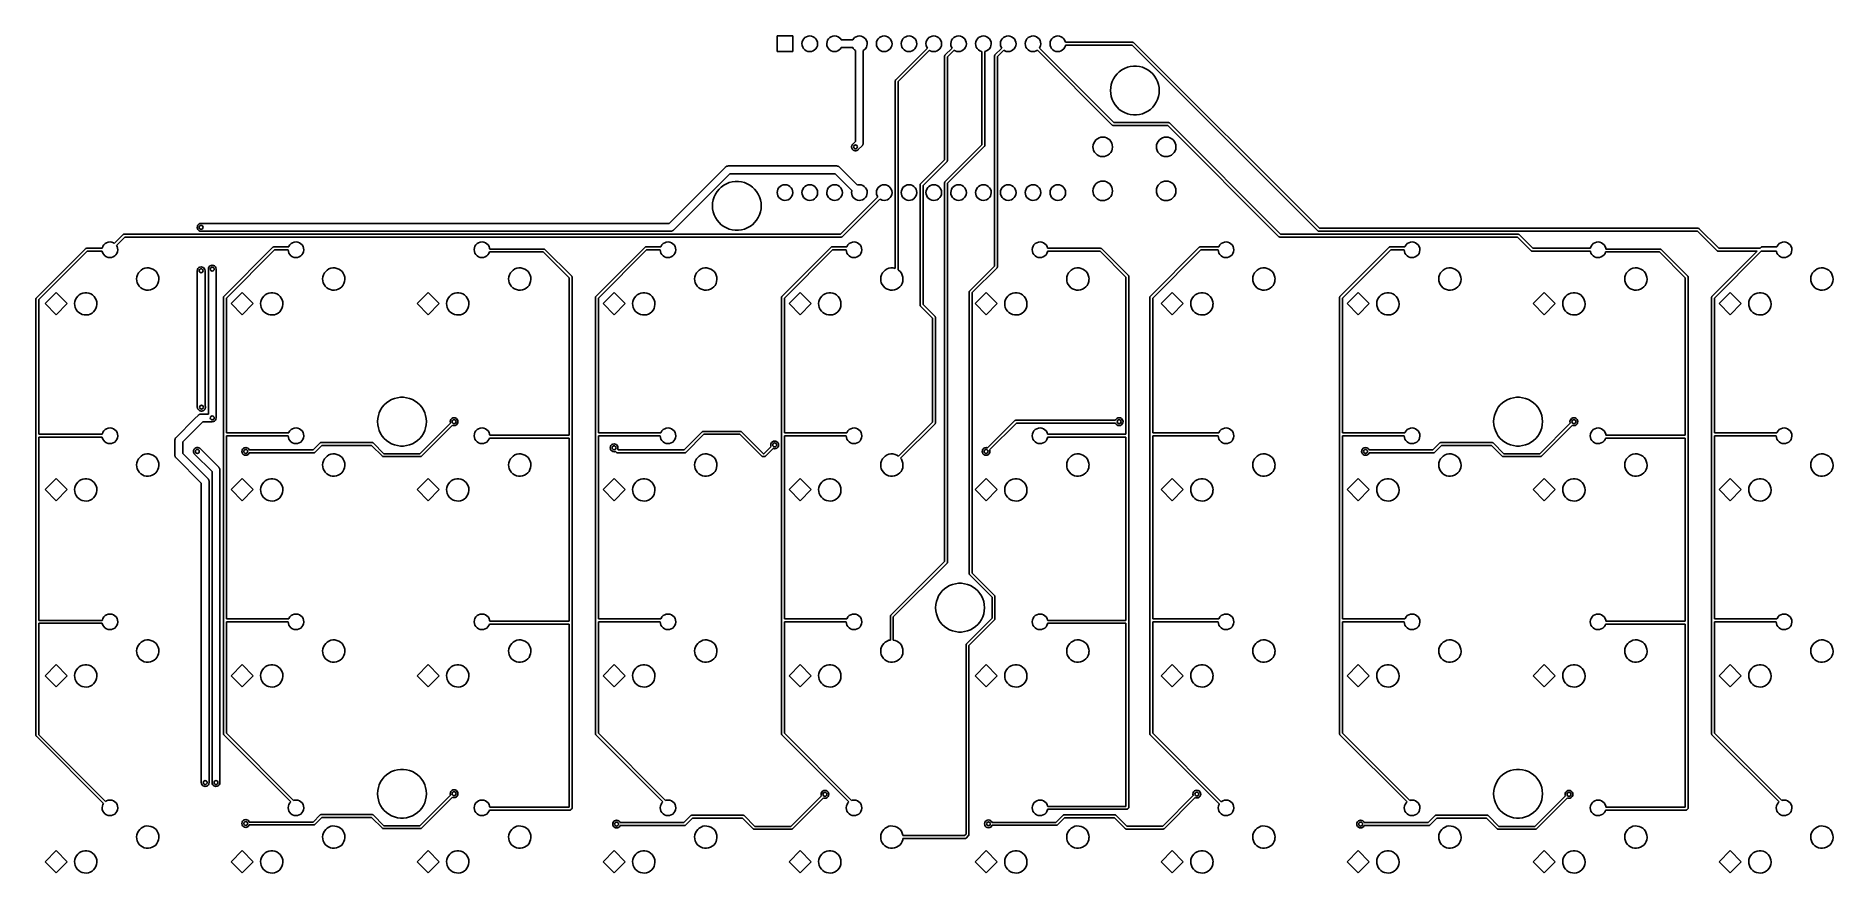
# Model space of a CAD drawing. Extents: x 62 to 246, y -144 to -58.
import ezdxf

# ---------------------------------------------------------------- set-up
doc = ezdxf.new("R2010")
doc.units = 0
doc.layers.add('BLACK', color=7, linetype='CONTINUOUS')

msp = doc.modelspace()

# ---------------------------------------------------------------- linework, layer by layer
at = {"layer": 'BLACK', "linetype": 'CONTINUOUS'}
for p, q in [((138.246, -59.636), (138.246, -58.036)), ((138.246, -58.036), (139.846, -58.036)), ((139.846, -58.036), (139.846, -59.636)), ((140.786, -58.8248), (140.808, -58.6479)), ((140.803, -59.0023), (140.786, -58.8248)), ((140.808, -58.6479), (140.869, -58.4803)), ((140.869, -58.4803), (140.966, -58.3304)), ((140.966, -58.3304), (141.093, -58.2056)), ((141.093, -58.2056), (141.245, -58.1121)), ((141.245, -58.1121), (141.414, -58.0547)), ((141.414, -58.0547), (141.591, -58.036)), ((141.591, -58.036), (141.768, -58.0571)), ((141.768, -58.0571), (141.936, -58.117)), ((141.936, -58.117), (142.087, -58.2125)), ((142.087, -58.2125), (142.213, -58.3391)), ((142.213, -58.3391), (142.307, -58.4903)), ((142.307, -58.4903), (142.366, -58.6588)), ((142.385, -58.8583), (142.361, -59.035)), ((142.366, -58.6588), (142.386, -58.836)), ((142.386, -58.836), (142.385, -58.8583)), ((143.326, -58.8248), (143.348, -58.6479)), ((143.343, -59.0023), (143.326, -58.8248)), ((143.348, -58.6479), (143.409, -58.4803)), ((143.409, -58.4803), (143.506, -58.3304)), ((143.506, -58.3304), (143.633, -58.2056)), ((143.633, -58.2056), (143.785, -58.1121)), ((143.785, -58.1121), (143.954, -58.0547)), ((143.954, -58.0547), (144.131, -58.036)), ((144.131, -58.036), (144.308, -58.0571)), ((144.308, -58.0571), (144.476, -58.117)), ((144.476, -58.117), (144.627, -58.2125)), ((144.627, -58.2125), (144.753, -58.3391)), ((144.753, -58.3391), (144.813, -58.436)), ((144.813, -58.436), (145.978, -58.436)), ((145.978, -58.436), (146.046, -58.3304)), ((146.046, -58.3304), (146.173, -58.2056)), ((146.173, -58.2056), (146.325, -58.1121)), ((146.325, -58.1121), (146.494, -58.0547)), ((146.494, -58.0547), (146.671, -58.036)), ((146.671, -58.036), (146.848, -58.0571)), ((146.848, -58.0571), (147.016, -58.117)), ((147.016, -58.117), (147.167, -58.2125)), ((147.167, -58.2125), (147.293, -58.3391)), ((147.293, -58.3391), (147.387, -58.4903)), ((147.387, -58.4903), (147.446, -58.6588)), ((147.465, -58.8583), (147.441, -59.035)), ((147.446, -58.6588), (147.466, -58.836)), ((147.466, -58.836), (147.465, -58.8583)), ((148.406, -58.8248), (148.428, -58.6479)), ((148.423, -59.0023), (148.406, -58.8248)), ((148.428, -58.6479), (148.489, -58.4803)), ((148.489, -58.4803), (148.586, -58.3304)), ((148.586, -58.3304), (148.713, -58.2056)), ((148.713, -58.2056), (148.865, -58.1121)), ((148.865, -58.1121), (149.034, -58.0547)), ((149.034, -58.0547), (149.211, -58.036)), ((149.211, -58.036), (149.388, -58.0571)), ((149.388, -58.0571), (149.556, -58.117)), ((149.556, -58.117), (149.707, -58.2125)), ((149.707, -58.2125), (149.833, -58.3391)), ((149.833, -58.3391), (149.927, -58.4903)), ((149.927, -58.4903), (149.986, -58.6588)), ((150.005, -58.8583), (149.981, -59.035)), ((149.986, -58.6588), (150.006, -58.836)), ((150.006, -58.836), (150.005, -58.8583)), ((150.946, -58.8248), (150.968, -58.6479)), ((150.963, -59.0023), (150.946, -58.8248)), ((150.968, -58.6479), (151.029, -58.4803)), ((151.029, -58.4803), (151.126, -58.3304)), ((151.126, -58.3304), (151.253, -58.2056)), ((151.253, -58.2056), (151.405, -58.1121)), ((151.405, -58.1121), (151.574, -58.0547)), ((151.574, -58.0547), (151.751, -58.036)), ((151.751, -58.036), (151.928, -58.0571)), ((151.928, -58.0571), (152.096, -58.117)), ((152.096, -58.117), (152.247, -58.2125)), ((152.247, -58.2125), (152.373, -58.3391)), ((152.373, -58.3391), (152.467, -58.4903)), ((152.467, -58.4903), (152.526, -58.6588)), ((152.545, -58.8583), (152.521, -59.035)), ((152.526, -58.6588), (152.546, -58.836)), ((152.546, -58.836), (152.545, -58.8583)), ((153.486, -58.8248), (153.508, -58.6479)), ((153.503, -59.0023), (153.486, -58.8248)), ((153.508, -58.6479), (153.569, -58.4803)), ((153.569, -58.4803), (153.666, -58.3304)), ((153.666, -58.3304), (153.793, -58.2056)), ((153.793, -58.2056), (153.945, -58.1121)), ((153.945, -58.1121), (154.114, -58.0547)), ((154.114, -58.0547), (154.291, -58.036)), ((154.291, -58.036), (154.468, -58.0571)), ((154.468, -58.0571), (154.636, -58.117)), ((154.636, -58.117), (154.787, -58.2125)), ((154.787, -58.2125), (154.913, -58.3391)), ((154.913, -58.3391), (155.007, -58.4903)), ((155.007, -58.4903), (155.066, -58.6588)), ((155.085, -58.8583), (155.061, -59.035)), ((155.066, -58.6588), (155.086, -58.836)), ((155.086, -58.836), (155.085, -58.8583)), ((156.026, -58.8248), (156.048, -58.6479)), ((156.043, -59.0023), (156.026, -58.8248)), ((156.048, -58.6479), (156.109, -58.4803)), ((156.109, -58.4803), (156.206, -58.3304)), ((156.206, -58.3304), (156.333, -58.2056)), ((156.333, -58.2056), (156.485, -58.1121)), ((156.485, -58.1121), (156.654, -58.0547)), ((156.654, -58.0547), (156.831, -58.036)), ((156.831, -58.036), (157.008, -58.0571)), ((157.008, -58.0571), (157.176, -58.117)), ((157.176, -58.117), (157.327, -58.2125)), ((157.327, -58.2125), (157.453, -58.3391)), ((157.453, -58.3391), (157.547, -58.4903)), ((157.547, -58.4903), (157.606, -58.6588)), ((157.625, -58.8583), (157.601, -59.035)), ((157.606, -58.6588), (157.626, -58.836)), ((157.626, -58.836), (157.625, -58.8583)), ((158.566, -58.8248), (158.588, -58.6479)), ((158.583, -59.0023), (158.566, -58.8248)), ((158.588, -58.6479), (158.649, -58.4803)), ((158.649, -58.4803), (158.746, -58.3304)), ((158.746, -58.3304), (158.873, -58.2056)), ((158.873, -58.2056), (159.025, -58.1121)), ((159.025, -58.1121), (159.194, -58.0547)), ((159.194, -58.0547), (159.371, -58.036)), ((159.371, -58.036), (159.548, -58.0571)), ((159.548, -58.0571), (159.716, -58.117)), ((159.716, -58.117), (159.867, -58.2125)), ((159.867, -58.2125), (159.993, -58.3391)), ((159.993, -58.3391), (160.087, -58.4903)), ((160.087, -58.4903), (160.146, -58.6588)), ((160.165, -58.8583), (160.141, -59.035)), ((160.146, -58.6588), (160.166, -58.836)), ((160.166, -58.836), (160.165, -58.8583)), ((161.106, -58.8248), (161.128, -58.6479)), ((161.123, -59.0023), (161.106, -58.8248)), ((161.128, -58.6479), (161.189, -58.4803)), ((161.189, -58.4803), (161.286, -58.3304)), ((161.286, -58.3304), (161.413, -58.2056)), ((161.413, -58.2056), (161.565, -58.1121)), ((161.565, -58.1121), (161.734, -58.0547)), ((161.734, -58.0547), (161.911, -58.036)), ((161.911, -58.036), (162.088, -58.0571)), ((162.088, -58.0571), (162.256, -58.117)), ((162.256, -58.117), (162.407, -58.2125)), ((162.407, -58.2125), (162.533, -58.3391)), ((162.533, -58.3391), (162.627, -58.4903)), ((162.627, -58.4903), (162.686, -58.6588)), ((162.705, -58.8583), (162.681, -59.035)), ((162.686, -58.6588), (162.706, -58.836)), ((162.706, -58.836), (162.705, -58.8583)), ((163.646, -58.8248), (163.668, -58.6479)), ((163.663, -59.0023), (163.646, -58.8248)), ((163.668, -58.6479), (163.729, -58.4803)), ((163.729, -58.4803), (163.826, -58.3304)), ((163.826, -58.3304), (163.953, -58.2056)), ((163.953, -58.2056), (164.105, -58.1121)), ((164.105, -58.1121), (164.274, -58.0547)), ((164.274, -58.0547), (164.451, -58.036)), ((164.451, -58.036), (164.628, -58.0571)), ((164.628, -58.0571), (164.796, -58.117)), ((164.796, -58.117), (164.947, -58.2125)), ((164.947, -58.2125), (165.073, -58.3391)), ((165.073, -58.3391), (165.167, -58.4903)), ((165.167, -58.4903), (165.226, -58.6588)), ((165.245, -58.8583), (165.221, -59.035)), ((165.226, -58.6588), (165.246, -58.836)), ((165.246, -58.836), (165.245, -58.8583)), ((166.186, -58.8248), (166.208, -58.6479)), ((166.203, -59.0023), (166.186, -58.8248)), ((166.208, -58.6479), (166.269, -58.4803)), ((166.269, -58.4803), (166.366, -58.3304)), ((166.366, -58.3304), (166.493, -58.2056)), ((166.493, -58.2056), (166.645, -58.1121)), ((166.645, -58.1121), (166.814, -58.0547)), ((166.814, -58.0547), (166.991, -58.036)), ((166.991, -58.036), (167.168, -58.0571)), ((167.168, -58.0571), (167.336, -58.117)), ((167.336, -58.117), (167.487, -58.2125)), ((167.487, -58.2125), (167.613, -58.3391)), ((167.613, -58.3391), (167.707, -58.4903)), ((167.707, -58.4903), (167.766, -58.6588)), ((167.766, -58.6588), (167.769, -58.686)), ((167.769, -58.686), (174.66, -58.686)), ((174.66, -58.686), (174.679, -58.6911)), ((174.679, -58.6911), (174.699, -58.6911)), ((174.699, -58.6911), (174.716, -58.701)), ((174.716, -58.701), (174.735, -58.7061)), ((174.735, -58.7061), (174.749, -58.7201)), ((174.749, -58.7201), (174.766, -58.7299)), ((174.766, -58.7299), (193.772, -77.736)), ((139.846, -59.636), (138.246, -59.636)), ((140.86, -59.1716), (140.803, -59.0023)), ((140.952, -59.3241), (140.86, -59.1716)), ((141.076, -59.4524), (140.952, -59.3241)), ((141.225, -59.5501), (141.076, -59.4524)), ((141.392, -59.6122), (141.225, -59.5501)), ((141.569, -59.6358), (141.392, -59.6122)), ((141.747, -59.6197), (141.569, -59.6358)), ((141.916, -59.5645), (141.747, -59.6197)), ((142.069, -59.4732), (141.916, -59.5645)), ((142.199, -59.3502), (142.069, -59.4732)), ((142.297, -59.2017), (142.199, -59.3502)), ((142.361, -59.035), (142.297, -59.2017)), ((143.4, -59.1716), (143.343, -59.0023)), ((143.492, -59.3241), (143.4, -59.1716)), ((143.616, -59.4524), (143.492, -59.3241)), ((143.765, -59.5501), (143.616, -59.4524)), ((143.932, -59.6122), (143.765, -59.5501)), ((144.109, -59.6358), (143.932, -59.6122)), ((144.287, -59.6197), (144.109, -59.6358)), ((144.456, -59.5645), (144.287, -59.6197)), ((144.609, -59.4732), (144.456, -59.5645)), ((144.739, -59.3502), (144.609, -59.4732)), ((144.814, -59.236), (144.739, -59.3502)), ((145.979, -59.236), (144.814, -59.236)), ((146.032, -59.3241), (145.979, -59.236)), ((146.156, -59.4524), (146.032, -59.3241)), ((146.266, -59.5244), (146.156, -59.4524)), ((146.266, -68.8303), (146.266, -59.5244)), ((147.149, -59.4732), (147.066, -59.5231)), ((147.066, -59.5231), (147.066, -68.996)), ((147.279, -59.3502), (147.149, -59.4732)), ((147.377, -59.2017), (147.279, -59.3502)), ((147.441, -59.035), (147.377, -59.2017)), ((148.48, -59.1716), (148.423, -59.0023)), ((148.572, -59.3241), (148.48, -59.1716)), ((148.696, -59.4524), (148.572, -59.3241)), ((148.845, -59.5501), (148.696, -59.4524)), ((149.012, -59.6122), (148.845, -59.5501)), ((149.189, -59.6358), (149.012, -59.6122)), ((149.367, -59.6197), (149.189, -59.6358)), ((149.536, -59.5645), (149.367, -59.6197)), ((149.689, -59.4732), (149.536, -59.5645)), ((149.819, -59.3502), (149.689, -59.4732)), ((149.917, -59.2017), (149.819, -59.3502)), ((149.981, -59.035), (149.917, -59.2017)), ((150.389, -62.5207), (153.627, -59.2828)), ((153.84, -59.4942), (150.645, -62.6889)), ((151.02, -59.1716), (150.963, -59.0023)), ((151.112, -59.3241), (151.02, -59.1716)), ((151.236, -59.4524), (151.112, -59.3241)), ((151.385, -59.5501), (151.236, -59.4524)), ((151.552, -59.6122), (151.385, -59.5501)), ((151.729, -59.6358), (151.552, -59.6122)), ((151.907, -59.6197), (151.729, -59.6358)), ((152.076, -59.5645), (151.907, -59.6197)), ((152.229, -59.4732), (152.076, -59.5645)), ((152.359, -59.3502), (152.229, -59.4732)), ((152.457, -59.2017), (152.359, -59.3502)), ((152.521, -59.035), (152.457, -59.2017)), ((153.56, -59.1716), (153.503, -59.0023)), ((153.627, -59.2828), (153.56, -59.1716)), ((153.925, -59.5501), (153.84, -59.4942)), ((154.092, -59.6122), (153.925, -59.5501)), ((154.269, -59.6358), (154.092, -59.6122)), ((154.447, -59.6197), (154.269, -59.6358)), ((154.616, -59.5645), (154.447, -59.6197)), ((154.769, -59.4732), (154.616, -59.5645)), ((154.899, -59.3502), (154.769, -59.4732)), ((154.997, -59.2017), (154.899, -59.3502)), ((155.061, -59.035), (154.997, -59.2017)), ((155.386, -60.126), (155.391, -60.1069)), ((155.386, -70.7161), (155.386, -60.126)), ((155.391, -60.0872), (155.401, -60.0701)), ((155.391, -60.1069), (155.391, -60.0872)), ((155.401, -60.0701), (155.406, -60.051)), ((155.406, -60.051), (155.42, -60.037)), ((155.42, -60.037), (155.43, -60.0199)), ((155.43, -60.0199), (156.167, -59.2828)), ((156.38, -59.4942), (155.686, -60.1881)), ((155.686, -60.1881), (155.686, -70.7782)), ((156.1, -59.1716), (156.043, -59.0023)), ((156.167, -59.2828), (156.1, -59.1716)), ((156.465, -59.5501), (156.38, -59.4942)), ((156.632, -59.6122), (156.465, -59.5501)), ((156.809, -59.6358), (156.632, -59.6122)), ((156.987, -59.6197), (156.809, -59.6358)), ((157.156, -59.5645), (156.987, -59.6197)), ((157.309, -59.4732), (157.156, -59.5645)), ((157.439, -59.3502), (157.309, -59.4732)), ((157.537, -59.2017), (157.439, -59.3502)), ((157.601, -59.035), (157.537, -59.2017)), ((158.64, -59.1716), (158.583, -59.0023)), ((158.732, -59.3241), (158.64, -59.1716)), ((158.856, -59.4524), (158.732, -59.3241)), ((159.005, -59.5501), (158.856, -59.4524)), ((159.172, -59.6122), (159.005, -59.5501)), ((159.216, -59.618), (159.172, -59.6122)), ((159.216, -69.1721), (159.216, -59.618)), ((159.527, -59.6197), (159.516, -59.6206)), ((159.516, -59.6206), (159.516, -69.2343)), ((159.696, -59.5645), (159.527, -59.6197)), ((159.849, -59.4732), (159.696, -59.5645)), ((159.979, -59.3502), (159.849, -59.4732)), ((160.077, -59.2017), (159.979, -59.3502)), ((160.141, -59.035), (160.077, -59.2017)), ((160.506, -60.086), (160.511, -60.0669)), ((160.506, -81.5981), (160.506, -60.086)), ((160.511, -60.0472), (160.521, -60.0301)), ((160.511, -60.0669), (160.511, -60.0472)), ((160.521, -60.0301), (160.526, -60.011)), ((160.526, -60.011), (160.54, -59.997)), ((160.54, -59.997), (160.55, -59.9799)), ((160.55, -59.9799), (161.247, -59.2828)), ((161.46, -59.4942), (160.806, -60.1481)), ((160.806, -60.1481), (160.806, -81.6602)), ((161.18, -59.1716), (161.123, -59.0023)), ((161.247, -59.2828), (161.18, -59.1716)), ((161.545, -59.5501), (161.46, -59.4942)), ((161.712, -59.6122), (161.545, -59.5501)), ((161.889, -59.6358), (161.712, -59.6122)), ((162.067, -59.6197), (161.889, -59.6358)), ((162.236, -59.5645), (162.067, -59.6197)), ((162.389, -59.4732), (162.236, -59.5645)), ((162.519, -59.3502), (162.389, -59.4732)), ((162.617, -59.2017), (162.519, -59.3502)), ((162.681, -59.035), (162.617, -59.2017)), ((163.72, -59.1716), (163.663, -59.0023)), ((163.812, -59.3241), (163.72, -59.1716)), ((163.936, -59.4524), (163.812, -59.3241)), ((164.085, -59.5501), (163.936, -59.4524)), ((164.252, -59.6122), (164.085, -59.5501)), ((164.429, -59.6358), (164.252, -59.6122)), ((164.607, -59.6197), (164.429, -59.6358)), ((164.776, -59.5645), (164.607, -59.6197)), ((164.893, -59.4951), (164.776, -59.5645)), ((172.56, -67.1621), (164.893, -59.4951)), ((165.157, -59.2017), (165.104, -59.282)), ((165.104, -59.282), (172.728, -66.906)), ((165.221, -59.035), (165.157, -59.2017)), ((166.26, -59.1716), (166.203, -59.0023)), ((166.352, -59.3241), (166.26, -59.1716)), ((166.476, -59.4524), (166.352, -59.3241)), ((166.625, -59.5501), (166.476, -59.4524)), ((166.792, -59.6122), (166.625, -59.5501)), ((166.969, -59.6358), (166.792, -59.6122)), ((167.147, -59.6197), (166.969, -59.6358)), ((167.316, -59.5645), (167.147, -59.6197)), ((167.469, -59.4732), (167.316, -59.5645)), ((167.599, -59.3502), (167.469, -59.4732)), ((167.697, -59.2017), (167.599, -59.3502)), ((167.761, -59.035), (167.697, -59.2017)), ((167.767, -58.986), (167.761, -59.035)), ((174.598, -58.986), (167.767, -58.986)), ((193.604, -77.9921), (174.598, -58.986)), ((150.35, -62.5879), (150.36, -62.5708)), ((150.36, -62.5708), (150.365, -62.5517)), ((150.365, -62.5517), (150.379, -62.5378)), ((150.379, -62.5378), (150.389, -62.5207)), ((172.555, -62.7067), (172.688, -62.4226)), ((172.688, -62.4226), (172.856, -62.1575)), ((172.856, -62.1575), (173.057, -61.9156)), ((173.057, -61.9156), (173.285, -61.7007)), ((173.285, -61.7007), (173.539, -61.5162)), ((173.539, -61.5162), (173.815, -61.3649)), ((173.815, -61.3649), (174.106, -61.2494)), ((174.106, -61.2494), (174.411, -61.1713)), ((174.411, -61.1713), (174.722, -61.1319)), ((174.722, -61.1319), (175.036, -61.1319)), ((175.036, -61.1319), (175.347, -61.1713)), ((175.347, -61.1713), (175.652, -61.2494)), ((175.652, -61.2494), (175.943, -61.3649)), ((175.943, -61.3649), (176.219, -61.5162)), ((176.219, -61.5162), (176.473, -61.7007)), ((176.473, -61.7007), (176.701, -61.9156)), ((176.701, -61.9156), (176.902, -62.1575)), ((176.902, -62.1575), (177.07, -62.4226)), ((177.07, -62.4226), (177.203, -62.7067)), ((150.345, -62.6267), (150.35, -62.6077)), ((150.345, -81.8484), (150.345, -62.6267)), ((150.35, -62.6077), (150.35, -62.5879)), ((150.645, -62.6889), (150.645, -82.0003)), ((172.379, -63.627), (172.399, -63.3137)), ((172.399, -63.9403), (172.379, -63.627)), ((172.399, -63.3137), (172.458, -63.0053)), ((172.458, -64.2487), (172.399, -63.9403)), ((172.458, -63.0053), (172.555, -62.7067)), ((172.555, -64.5473), (172.458, -64.2487)), ((177.203, -62.7067), (177.3, -63.0053)), ((177.3, -64.2487), (177.203, -64.5473)), ((177.3, -63.0053), (177.359, -63.3137)), ((177.359, -63.9403), (177.3, -64.2487)), ((177.359, -63.3137), (177.379, -63.627)), ((177.379, -63.627), (177.359, -63.9403)), ((172.688, -64.8314), (172.555, -64.5473)), ((172.856, -65.0965), (172.688, -64.8314)), ((173.057, -65.3384), (172.856, -65.0965)), ((173.285, -65.5533), (173.057, -65.3384)), ((173.539, -65.7378), (173.285, -65.5533)), ((173.815, -65.8891), (173.539, -65.7378)), ((174.106, -66.0046), (173.815, -65.8891)), ((174.411, -66.0827), (174.106, -66.0046)), ((174.722, -66.1221), (174.411, -66.0827)), ((175.036, -66.1221), (174.722, -66.1221)), ((175.347, -66.0827), (175.036, -66.1221)), ((175.652, -66.0046), (175.347, -66.0827)), ((175.943, -65.8891), (175.652, -66.0046)), ((176.219, -65.7378), (175.943, -65.8891)), ((176.473, -65.5533), (176.219, -65.7378)), ((176.701, -65.3384), (176.473, -65.5533)), ((176.902, -65.0965), (176.701, -65.3384)), ((177.07, -64.8314), (176.902, -65.0965)), ((177.203, -64.5473), (177.07, -64.8314)), ((172.577, -67.1719), (172.56, -67.1621)), ((172.591, -67.1859), (172.577, -67.1719)), ((172.61, -67.191), (172.591, -67.1859)), ((172.627, -67.2009), (172.61, -67.191)), ((172.647, -67.2009), (172.627, -67.2009)), ((172.666, -67.206), (172.647, -67.2009)), ((178.246, -67.206), (172.666, -67.206)), ((172.728, -66.906), (178.308, -66.906)), ((189.632, -78.5921), (178.246, -67.206)), ((178.308, -66.906), (178.327, -66.9111)), ((178.327, -66.9111), (178.347, -66.9111)), ((178.347, -66.9111), (178.364, -66.921)), ((178.364, -66.921), (178.383, -66.9261)), ((178.383, -66.9261), (178.397, -66.9401)), ((178.397, -66.9401), (178.414, -66.9499)), ((178.414, -66.9499), (189.8, -78.336)), ((145.866, -69.396), (145.871, -69.3649)), ((145.871, -69.4271), (145.866, -69.396)), ((145.871, -69.3334), (145.88, -69.3035)), ((145.871, -69.3649), (145.871, -69.3334)), ((145.871, -69.4586), (145.871, -69.4271)), ((145.88, -69.4885), (145.871, -69.4586)), ((145.88, -69.3035), (145.885, -69.2724)), ((145.885, -69.5196), (145.88, -69.4885)), ((145.885, -69.2724), (145.9, -69.2443)), ((145.9, -69.5477), (145.885, -69.5196)), ((145.9, -69.2443), (145.909, -69.2144)), ((145.909, -69.5776), (145.9, -69.5477)), ((145.909, -69.2144), (145.928, -69.1889)), ((145.928, -69.6031), (145.909, -69.5776)), ((145.928, -69.1889), (145.942, -69.1609)), ((145.942, -69.6311), (145.928, -69.6031)), ((145.942, -69.1609), (145.964, -69.1386)), ((145.964, -69.6534), (145.942, -69.6311)), ((145.964, -69.1386), (145.983, -69.1132)), ((145.983, -69.6788), (145.964, -69.6534)), ((145.983, -69.1132), (146.266, -68.8303)), ((146.008, -69.6973), (145.983, -69.6788)), ((146.031, -69.7196), (146.008, -69.6973)), ((146.059, -69.7339), (146.031, -69.7196)), ((146.084, -69.7524), (146.059, -69.7339)), ((146.114, -69.7621), (146.084, -69.7524)), ((146.142, -69.7764), (146.114, -69.7621)), ((146.173, -69.7813), (146.142, -69.7764)), ((146.203, -69.7911), (146.173, -69.7813)), ((146.235, -69.7911), (146.203, -69.7911)), ((146.266, -69.796), (146.235, -69.7911)), ((146.297, -69.7911), (146.266, -69.796)), ((146.328, -69.7911), (146.297, -69.7911)), ((146.358, -69.7813), (146.328, -69.7911)), ((146.389, -69.7764), (146.358, -69.7813)), ((146.417, -69.7621), (146.389, -69.7764)), ((146.447, -69.7524), (146.417, -69.7621)), ((146.473, -69.7339), (146.447, -69.7524)), ((146.501, -69.7196), (146.473, -69.7339)), ((146.523, -69.6973), (146.501, -69.7196)), ((146.549, -69.6788), (146.523, -69.6973)), ((146.949, -69.2788), (146.549, -69.6788)), ((146.967, -69.2534), (146.949, -69.2788)), ((146.989, -69.2311), (146.967, -69.2534)), ((147.004, -69.2031), (146.989, -69.2311)), ((147.022, -69.1776), (147.004, -69.2031)), ((147.032, -69.1477), (147.022, -69.1776)), ((147.046, -69.1196), (147.032, -69.1477)), ((147.051, -69.0885), (147.046, -69.1196)), ((147.061, -69.0586), (147.051, -69.0885)), ((147.066, -68.996), (147.061, -69.0271)), ((147.061, -69.0271), (147.061, -69.0586)), ((155.438, -72.9499), (159.216, -69.1721)), ((159.472, -69.3403), (155.694, -73.1181)), ((159.482, -69.3232), (159.472, -69.3403)), ((159.496, -69.3092), (159.482, -69.3232)), ((159.501, -69.2902), (159.496, -69.3092)), ((159.511, -69.2731), (159.501, -69.2902)), ((159.516, -69.2343), (159.511, -69.2533)), ((159.511, -69.2533), (159.511, -69.2731)), ((170.587, -69.382), (170.609, -69.1881)), ((170.603, -69.5765), (170.587, -69.382)), ((170.657, -69.7641), (170.603, -69.5765)), ((170.609, -69.1881), (170.668, -69.0021)), ((170.746, -69.9377), (170.657, -69.7641)), ((170.668, -69.0021), (170.762, -68.831)), ((170.762, -68.831), (170.887, -68.6815)), ((170.887, -68.6815), (171.039, -68.5592)), ((171.039, -68.5592), (171.212, -68.4688)), ((171.212, -68.4688), (171.4, -68.4137)), ((171.4, -68.4137), (171.594, -68.396)), ((171.594, -68.396), (171.788, -68.4164)), ((171.788, -68.4164), (171.975, -68.4741)), ((171.975, -68.4741), (172.146, -68.567)), ((172.146, -68.567), (172.297, -68.6914)), ((172.297, -68.6914), (172.42, -68.8426)), ((172.501, -69.8027), (172.404, -69.9724)), ((172.42, -68.8426), (172.512, -69.0149)), ((172.562, -69.6175), (172.501, -69.8027)), ((172.512, -69.0149), (172.568, -69.2018)), ((172.587, -69.4239), (172.562, -69.6175)), ((172.568, -69.2018), (172.587, -69.396)), ((172.587, -69.396), (172.587, -69.4239)), ((177.087, -69.382), (177.109, -69.1881)), ((177.103, -69.5765), (177.087, -69.382)), ((177.157, -69.7641), (177.103, -69.5765)), ((177.109, -69.1881), (177.168, -69.0021)), ((177.246, -69.9377), (177.157, -69.7641)), ((177.168, -69.0021), (177.262, -68.831)), ((177.262, -68.831), (177.387, -68.6815)), ((177.387, -68.6815), (177.539, -68.5592)), ((177.539, -68.5592), (177.712, -68.4688)), ((177.712, -68.4688), (177.9, -68.4137)), ((177.9, -68.4137), (178.094, -68.396)), ((178.094, -68.396), (178.288, -68.4164)), ((178.288, -68.4164), (178.475, -68.4741)), ((178.475, -68.4741), (178.646, -68.567)), ((178.646, -68.567), (178.797, -68.6914)), ((178.797, -68.6914), (178.92, -68.8426)), ((179.001, -69.8027), (178.904, -69.9724)), ((178.92, -68.8426), (179.012, -69.0149)), ((179.062, -69.6175), (179.001, -69.8027)), ((179.012, -69.0149), (179.068, -69.2018)), ((179.087, -69.4239), (179.062, -69.6175)), ((179.068, -69.2018), (179.087, -69.396)), ((179.087, -69.396), (179.087, -69.4239)), ((127.176, -77.236), (132.941, -71.4711)), ((132.941, -71.4711), (132.967, -71.4525)), ((132.967, -71.4525), (132.989, -71.4303)), ((132.989, -71.4303), (133.017, -71.416)), ((133.017, -71.416), (133.043, -71.3975)), ((133.043, -71.3975), (133.072, -71.3878)), ((133.072, -71.3878), (133.1, -71.3735)), ((133.1, -71.3735), (133.132, -71.3685)), ((133.132, -71.3685), (133.162, -71.3588)), ((133.162, -71.3588), (133.193, -71.3588)), ((133.193, -71.3588), (133.224, -71.3539)), ((133.224, -71.3539), (144.344, -71.3539)), ((144.344, -71.3539), (144.375, -71.3588)), ((144.375, -71.3588), (144.406, -71.3588)), ((144.406, -71.3588), (144.436, -71.3685)), ((144.436, -71.3685), (144.467, -71.3735)), ((144.467, -71.3735), (144.495, -71.3878)), ((144.495, -71.3878), (144.525, -71.3975)), ((144.525, -71.3975), (144.551, -71.416)), ((144.551, -71.416), (144.579, -71.4303)), ((144.579, -71.4303), (144.601, -71.4525)), ((144.601, -71.4525), (144.626, -71.4711)), ((144.626, -71.4711), (146.461, -73.3058)), ((152.93, -73.1722), (155.386, -70.7161)), ((155.642, -70.8843), (153.186, -73.3404)), ((155.652, -70.8672), (155.642, -70.8843)), ((155.666, -70.8533), (155.652, -70.8672)), ((155.671, -70.8342), (155.666, -70.8533)), ((155.681, -70.8171), (155.671, -70.8342)), ((155.686, -70.7782), (155.681, -70.7973)), ((155.681, -70.7973), (155.681, -70.8171)), ((170.868, -70.0907), (170.746, -69.9377)), ((171.016, -70.2171), (170.868, -70.0907)), ((171.187, -70.3124), (171.016, -70.2171)), ((171.372, -70.3727), (171.187, -70.3124)), ((171.566, -70.3958), (171.372, -70.3727)), ((171.761, -70.3808), (171.566, -70.3958)), ((171.949, -70.3283), (171.761, -70.3808)), ((172.123, -70.2403), (171.949, -70.3283)), ((172.277, -70.1202), (172.123, -70.2403)), ((172.404, -69.9724), (172.277, -70.1202)), ((177.368, -70.0907), (177.246, -69.9377)), ((177.516, -70.2171), (177.368, -70.0907)), ((177.687, -70.3124), (177.516, -70.2171)), ((177.872, -70.3727), (177.687, -70.3124)), ((178.066, -70.3958), (177.872, -70.3727)), ((178.261, -70.3808), (178.066, -70.3958)), ((178.449, -70.3283), (178.261, -70.3808)), ((178.623, -70.2403), (178.449, -70.3283)), ((178.777, -70.1202), (178.623, -70.2403)), ((178.904, -69.9724), (178.777, -70.1202)), ((133.39, -72.1539), (127.625, -77.9188)), ((132.29, -73.7266), (132.518, -73.5117)), ((132.518, -73.5117), (132.772, -73.3272)), ((132.772, -73.3272), (133.048, -73.1759)), ((133.048, -73.1759), (133.339, -73.0604)), ((133.339, -73.0604), (133.644, -72.9823)), ((144.178, -72.1539), (133.39, -72.1539)), ((133.644, -72.9823), (133.955, -72.9429)), ((133.955, -72.9429), (134.269, -72.9429)), ((134.269, -72.9429), (134.58, -72.9823)), ((134.58, -72.9823), (134.885, -73.0604)), ((134.885, -73.0604), (135.176, -73.1759)), ((135.176, -73.1759), (135.452, -73.3272)), ((135.452, -73.3272), (135.706, -73.5117)), ((135.706, -73.5117), (135.934, -73.7266)), ((138.329, -73.7203), (138.426, -73.5704)), ((138.426, -73.5704), (138.553, -73.4456)), ((138.553, -73.4456), (138.705, -73.3521)), ((138.705, -73.3521), (138.874, -73.2947)), ((138.874, -73.2947), (139.051, -73.276)), ((139.051, -73.276), (139.228, -73.2971)), ((139.228, -73.2971), (139.396, -73.357)), ((139.396, -73.357), (139.547, -73.4525)), ((139.547, -73.4525), (139.673, -73.5791)), ((139.673, -73.5791), (139.767, -73.7303)), ((140.869, -73.7203), (140.966, -73.5704)), ((140.966, -73.5704), (141.093, -73.4456)), ((141.093, -73.4456), (141.245, -73.3521)), ((141.245, -73.3521), (141.414, -73.2947)), ((141.414, -73.2947), (141.591, -73.276)), ((141.591, -73.276), (141.768, -73.2971)), ((141.768, -73.2971), (141.936, -73.357)), ((141.936, -73.357), (142.087, -73.4525)), ((142.087, -73.4525), (142.213, -73.5791)), ((142.213, -73.5791), (142.307, -73.7303)), ((143.409, -73.7203), (143.506, -73.5704)), ((143.506, -73.5704), (143.633, -73.4456)), ((143.633, -73.4456), (143.785, -73.3521)), ((143.785, -73.3521), (143.954, -73.2947)), ((143.954, -73.2947), (144.131, -73.276)), ((144.131, -73.276), (144.308, -73.2971)), ((145.895, -73.8705), (144.178, -72.1539)), ((144.308, -73.2971), (144.476, -73.357)), ((144.476, -73.357), (144.627, -73.4525)), ((144.627, -73.4525), (144.753, -73.5791)), ((144.753, -73.5791), (144.847, -73.7303)), ((146.461, -73.3058), (146.494, -73.2947)), ((146.494, -73.2947), (146.671, -73.276)), ((146.671, -73.276), (146.848, -73.2971)), ((146.848, -73.2971), (147.016, -73.357)), ((147.016, -73.357), (147.167, -73.4525)), ((147.167, -73.4525), (147.293, -73.5791)), ((147.293, -73.5791), (147.387, -73.7303)), ((148.489, -73.7203), (148.586, -73.5704)), ((148.586, -73.5704), (148.713, -73.4456)), ((148.713, -73.4456), (148.865, -73.3521)), ((148.865, -73.3521), (149.034, -73.2947)), ((149.034, -73.2947), (149.211, -73.276)), ((149.211, -73.276), (149.388, -73.2971)), ((149.388, -73.2971), (149.556, -73.357)), ((149.556, -73.357), (149.707, -73.4525)), ((149.707, -73.4525), (149.833, -73.5791)), ((149.833, -73.5791), (149.927, -73.7303)), ((151.029, -73.7203), (151.126, -73.5704)), ((151.126, -73.5704), (151.253, -73.4456)), ((151.253, -73.4456), (151.405, -73.3521)), ((151.405, -73.3521), (151.574, -73.2947)), ((151.574, -73.2947), (151.751, -73.276)), ((151.751, -73.276), (151.928, -73.2971)), ((151.928, -73.2971), (152.096, -73.357)), ((152.096, -73.357), (152.247, -73.4525)), ((152.247, -73.4525), (152.373, -73.5791)), ((152.373, -73.5791), (152.467, -73.7303)), ((152.886, -73.2782), (152.891, -73.2592)), ((152.886, -85.5987), (152.886, -73.2782)), ((152.891, -73.2394), (152.901, -73.2223)), ((152.891, -73.2592), (152.891, -73.2394)), ((152.901, -73.2223), (152.906, -73.2032)), ((152.906, -73.2032), (152.92, -73.1893)), ((152.92, -73.1893), (152.93, -73.1722)), ((153.186, -73.3404), (153.186, -85.5366)), ((153.569, -73.7203), (153.666, -73.5704)), ((153.666, -73.5704), (153.793, -73.4456)), ((153.793, -73.4456), (153.945, -73.3521)), ((153.945, -73.3521), (154.114, -73.2947)), ((154.114, -73.2947), (154.291, -73.276)), ((154.291, -73.276), (154.468, -73.2971)), ((154.468, -73.2971), (154.636, -73.357)), ((154.636, -73.357), (154.787, -73.4525)), ((154.787, -73.4525), (154.913, -73.5791)), ((154.913, -73.5791), (155.007, -73.7303)), ((155.394, -73.056), (155.399, -73.0369)), ((155.394, -111.856), (155.394, -73.056)), ((155.399, -73.0172), (155.409, -73.0001)), ((155.399, -73.0369), (155.399, -73.0172)), ((155.409, -73.0001), (155.414, -72.981)), ((155.414, -72.981), (155.428, -72.967)), ((155.428, -72.967), (155.438, -72.9499)), ((155.694, -73.1181), (155.694, -111.918)), ((156.109, -73.7203), (156.206, -73.5704)), ((156.206, -73.5704), (156.333, -73.4456)), ((156.333, -73.4456), (156.485, -73.3521)), ((156.485, -73.3521), (156.654, -73.2947)), ((156.654, -73.2947), (156.831, -73.276)), ((156.831, -73.276), (157.008, -73.2971)), ((157.008, -73.2971), (157.176, -73.357)), ((157.176, -73.357), (157.327, -73.4525)), ((157.327, -73.4525), (157.453, -73.5791)), ((157.453, -73.5791), (157.547, -73.7303)), ((158.649, -73.7203), (158.746, -73.5704)), ((158.746, -73.5704), (158.873, -73.4456)), ((158.873, -73.4456), (159.025, -73.3521)), ((159.025, -73.3521), (159.194, -73.2947)), ((159.194, -73.2947), (159.371, -73.276)), ((159.371, -73.276), (159.548, -73.2971)), ((159.548, -73.2971), (159.716, -73.357)), ((159.716, -73.357), (159.867, -73.4525)), ((159.867, -73.4525), (159.993, -73.5791)), ((159.993, -73.5791), (160.087, -73.7303)), ((161.189, -73.7203), (161.286, -73.5704)), ((161.286, -73.5704), (161.413, -73.4456)), ((161.413, -73.4456), (161.565, -73.3521)), ((161.565, -73.3521), (161.734, -73.2947)), ((161.734, -73.2947), (161.911, -73.276)), ((161.911, -73.276), (162.088, -73.2971)), ((162.088, -73.2971), (162.256, -73.357)), ((162.256, -73.357), (162.407, -73.4525)), ((162.407, -73.4525), (162.533, -73.5791)), ((162.533, -73.5791), (162.627, -73.7303)), ((163.729, -73.7203), (163.826, -73.5704)), ((163.826, -73.5704), (163.953, -73.4456)), ((163.953, -73.4456), (164.105, -73.3521)), ((164.105, -73.3521), (164.274, -73.2947)), ((164.274, -73.2947), (164.451, -73.276)), ((164.451, -73.276), (164.628, -73.2971)), ((164.628, -73.2971), (164.796, -73.357)), ((164.796, -73.357), (164.947, -73.4525)), ((164.947, -73.4525), (165.073, -73.5791)), ((165.073, -73.5791), (165.167, -73.7303)), ((166.269, -73.7203), (166.366, -73.5704)), ((166.366, -73.5704), (166.493, -73.4456)), ((166.493, -73.4456), (166.645, -73.3521)), ((166.645, -73.3521), (166.814, -73.2947)), ((166.814, -73.2947), (166.991, -73.276)), ((166.991, -73.276), (167.168, -73.2971)), ((167.168, -73.2971), (167.336, -73.357)), ((167.336, -73.357), (167.487, -73.4525)), ((167.487, -73.4525), (167.613, -73.5791)), ((167.613, -73.5791), (167.707, -73.7303)), ((170.609, -73.6881), (170.668, -73.5021)), ((170.668, -73.5021), (170.762, -73.331)), ((170.762, -73.331), (170.887, -73.1815)), ((170.887, -73.1815), (171.039, -73.0592)), ((171.039, -73.0592), (171.212, -72.9688)), ((171.212, -72.9688), (171.4, -72.9137)), ((171.4, -72.9137), (171.594, -72.896)), ((171.594, -72.896), (171.788, -72.9164)), ((171.788, -72.9164), (171.975, -72.9741)), ((171.975, -72.9741), (172.146, -73.067)), ((172.146, -73.067), (172.297, -73.1914)), ((172.297, -73.1914), (172.42, -73.3426)), ((172.42, -73.3426), (172.512, -73.5149)), ((172.512, -73.5149), (172.568, -73.7018)), ((177.109, -73.6881), (177.168, -73.5021)), ((177.168, -73.5021), (177.262, -73.331)), ((177.262, -73.331), (177.387, -73.1815)), ((177.387, -73.1815), (177.539, -73.0592)), ((177.539, -73.0592), (177.712, -72.9688)), ((177.712, -72.9688), (177.9, -72.9137)), ((177.9, -72.9137), (178.094, -72.896)), ((178.094, -72.896), (178.288, -72.9164)), ((178.288, -72.9164), (178.475, -72.9741)), ((178.475, -72.9741), (178.646, -73.067)), ((178.646, -73.067), (178.797, -73.1914)), ((178.797, -73.1914), (178.92, -73.3426)), ((178.92, -73.3426), (179.012, -73.5149)), ((179.012, -73.5149), (179.068, -73.7018)), ((131.612, -75.438), (131.632, -75.1247)), ((131.632, -75.7513), (131.612, -75.438)), ((131.632, -75.1247), (131.691, -74.8163)), ((131.691, -74.8163), (131.788, -74.5177)), ((131.788, -74.5177), (131.921, -74.2336)), ((131.921, -74.2336), (132.089, -73.9685)), ((132.089, -73.9685), (132.29, -73.7266)), ((135.934, -73.7266), (136.135, -73.9685)), ((136.135, -73.9685), (136.303, -74.2336)), ((136.303, -74.2336), (136.436, -74.5177)), ((136.436, -74.5177), (136.533, -74.8163)), ((136.533, -74.8163), (136.592, -75.1247)), ((136.592, -75.1247), (136.612, -75.438)), ((136.612, -75.438), (136.592, -75.7513)), ((138.246, -74.0648), (138.268, -73.8879)), ((138.263, -74.2423), (138.246, -74.0648)), ((138.32, -74.4116), (138.263, -74.2423)), ((138.268, -73.8879), (138.329, -73.7203)), ((138.412, -74.5641), (138.32, -74.4116)), ((138.536, -74.6924), (138.412, -74.5641)), ((138.685, -74.7901), (138.536, -74.6924)), ((138.852, -74.8522), (138.685, -74.7901)), ((139.029, -74.8758), (138.852, -74.8522)), ((139.207, -74.8597), (139.029, -74.8758)), ((139.376, -74.8045), (139.207, -74.8597)), ((139.529, -74.7132), (139.376, -74.8045)), ((139.659, -74.5902), (139.529, -74.7132)), ((139.757, -74.4417), (139.659, -74.5902)), ((139.821, -74.275), (139.757, -74.4417)), ((139.767, -73.7303), (139.826, -73.8988)), ((139.845, -74.0983), (139.821, -74.275)), ((139.826, -73.8988), (139.846, -74.076)), ((139.846, -74.076), (139.845, -74.0983)), ((140.786, -74.0648), (140.808, -73.8879)), ((140.803, -74.2423), (140.786, -74.0648)), ((140.86, -74.4116), (140.803, -74.2423)), ((140.808, -73.8879), (140.869, -73.7203)), ((140.952, -74.5641), (140.86, -74.4116)), ((141.076, -74.6924), (140.952, -74.5641)), ((141.225, -74.7901), (141.076, -74.6924)), ((141.392, -74.8522), (141.225, -74.7901)), ((141.569, -74.8758), (141.392, -74.8522)), ((141.747, -74.8597), (141.569, -74.8758)), ((141.916, -74.8045), (141.747, -74.8597)), ((142.069, -74.7132), (141.916, -74.8045)), ((142.199, -74.5902), (142.069, -74.7132)), ((142.297, -74.4417), (142.199, -74.5902)), ((142.361, -74.275), (142.297, -74.4417)), ((142.307, -73.7303), (142.366, -73.8988)), ((142.385, -74.0983), (142.361, -74.275)), ((142.366, -73.8988), (142.386, -74.076)), ((142.386, -74.076), (142.385, -74.0983)), ((143.326, -74.0648), (143.348, -73.8879)), ((143.343, -74.2423), (143.326, -74.0648)), ((143.4, -74.4116), (143.343, -74.2423)), ((143.348, -73.8879), (143.409, -73.7203)), ((143.492, -74.5641), (143.4, -74.4116)), ((143.616, -74.6924), (143.492, -74.5641)), ((143.765, -74.7901), (143.616, -74.6924)), ((143.932, -74.8522), (143.765, -74.7901)), ((144.109, -74.8758), (143.932, -74.8522)), ((144.287, -74.8597), (144.109, -74.8758)), ((144.456, -74.8045), (144.287, -74.8597)), ((144.609, -74.7132), (144.456, -74.8045)), ((144.739, -74.5902), (144.609, -74.7132)), ((144.734, -78.336), (148.547, -74.5228)), ((144.837, -74.4417), (144.739, -74.5902)), ((144.901, -74.275), (144.837, -74.4417)), ((144.847, -73.7303), (144.906, -73.8988)), ((144.925, -74.0983), (144.901, -74.275)), ((148.76, -74.7342), (144.902, -78.5921)), ((144.906, -73.8988), (144.926, -74.076)), ((144.926, -74.076), (144.925, -74.0983)), ((145.866, -74.0648), (145.888, -73.8879)), ((145.883, -74.2423), (145.866, -74.0648)), ((145.94, -74.4116), (145.883, -74.2423)), ((145.888, -73.8879), (145.895, -73.8705)), ((146.032, -74.5641), (145.94, -74.4116)), ((146.156, -74.6924), (146.032, -74.5641)), ((146.305, -74.7901), (146.156, -74.6924)), ((146.472, -74.8522), (146.305, -74.7901)), ((146.649, -74.8758), (146.472, -74.8522)), ((146.827, -74.8597), (146.649, -74.8758)), ((146.996, -74.8045), (146.827, -74.8597)), ((147.149, -74.7132), (146.996, -74.8045)), ((147.279, -74.5902), (147.149, -74.7132)), ((147.377, -74.4417), (147.279, -74.5902)), ((147.441, -74.275), (147.377, -74.4417)), ((147.387, -73.7303), (147.446, -73.8988)), ((147.465, -74.0983), (147.441, -74.275)), ((147.446, -73.8988), (147.466, -74.076)), ((147.466, -74.076), (147.465, -74.0983)), ((148.406, -74.0648), (148.428, -73.8879)), ((148.423, -74.2423), (148.406, -74.0648)), ((148.48, -74.4116), (148.423, -74.2423)), ((148.428, -73.8879), (148.489, -73.7203)), ((148.547, -74.5228), (148.48, -74.4116)), ((148.845, -74.7901), (148.76, -74.7342)), ((149.012, -74.8522), (148.845, -74.7901)), ((149.189, -74.8758), (149.012, -74.8522)), ((149.367, -74.8597), (149.189, -74.8758)), ((149.536, -74.8045), (149.367, -74.8597)), ((149.689, -74.7132), (149.536, -74.8045)), ((149.819, -74.5902), (149.689, -74.7132)), ((149.917, -74.4417), (149.819, -74.5902)), ((149.981, -74.275), (149.917, -74.4417)), ((149.927, -73.7303), (149.986, -73.8988)), ((150.005, -74.0983), (149.981, -74.275)), ((149.986, -73.8988), (150.006, -74.076)), ((150.006, -74.076), (150.005, -74.0983)), ((150.946, -74.0648), (150.968, -73.8879)), ((150.963, -74.2423), (150.946, -74.0648)), ((151.02, -74.4116), (150.963, -74.2423)), ((150.968, -73.8879), (151.029, -73.7203)), ((151.112, -74.5641), (151.02, -74.4116)), ((151.236, -74.6924), (151.112, -74.5641)), ((151.385, -74.7901), (151.236, -74.6924)), ((151.552, -74.8522), (151.385, -74.7901)), ((151.729, -74.8758), (151.552, -74.8522)), ((151.907, -74.8597), (151.729, -74.8758)), ((152.076, -74.8045), (151.907, -74.8597)), ((152.229, -74.7132), (152.076, -74.8045)), ((152.359, -74.5902), (152.229, -74.7132)), ((152.457, -74.4417), (152.359, -74.5902)), ((152.521, -74.275), (152.457, -74.4417)), ((152.467, -73.7303), (152.526, -73.8988)), ((152.545, -74.0983), (152.521, -74.275)), ((152.526, -73.8988), (152.546, -74.076)), ((152.546, -74.076), (152.545, -74.0983)), ((153.486, -74.0648), (153.508, -73.8879)), ((153.503, -74.2423), (153.486, -74.0648)), ((153.56, -74.4116), (153.503, -74.2423)), ((153.508, -73.8879), (153.569, -73.7203)), ((153.652, -74.5641), (153.56, -74.4116)), ((153.776, -74.6924), (153.652, -74.5641)), ((153.925, -74.7901), (153.776, -74.6924)), ((154.092, -74.8522), (153.925, -74.7901)), ((154.269, -74.8758), (154.092, -74.8522)), ((154.447, -74.8597), (154.269, -74.8758)), ((154.616, -74.8045), (154.447, -74.8597)), ((154.769, -74.7132), (154.616, -74.8045)), ((154.899, -74.5902), (154.769, -74.7132)), ((154.997, -74.4417), (154.899, -74.5902)), ((155.061, -74.275), (154.997, -74.4417)), ((155.007, -73.7303), (155.066, -73.8988)), ((155.085, -74.0983), (155.061, -74.275)), ((155.066, -73.8988), (155.086, -74.076)), ((155.086, -74.076), (155.085, -74.0983)), ((156.026, -74.0648), (156.048, -73.8879)), ((156.043, -74.2423), (156.026, -74.0648)), ((156.1, -74.4116), (156.043, -74.2423)), ((156.048, -73.8879), (156.109, -73.7203)), ((156.192, -74.5641), (156.1, -74.4116)), ((156.316, -74.6924), (156.192, -74.5641)), ((156.465, -74.7901), (156.316, -74.6924)), ((156.632, -74.8522), (156.465, -74.7901)), ((156.809, -74.8758), (156.632, -74.8522)), ((156.987, -74.8597), (156.809, -74.8758)), ((157.156, -74.8045), (156.987, -74.8597)), ((157.309, -74.7132), (157.156, -74.8045)), ((157.439, -74.5902), (157.309, -74.7132)), ((157.537, -74.4417), (157.439, -74.5902)), ((157.601, -74.275), (157.537, -74.4417)), ((157.547, -73.7303), (157.606, -73.8988)), ((157.625, -74.0983), (157.601, -74.275)), ((157.606, -73.8988), (157.626, -74.076)), ((157.626, -74.076), (157.625, -74.0983)), ((158.566, -74.0648), (158.588, -73.8879)), ((158.583, -74.2423), (158.566, -74.0648)), ((158.64, -74.4116), (158.583, -74.2423)), ((158.588, -73.8879), (158.649, -73.7203)), ((158.732, -74.5641), (158.64, -74.4116)), ((158.856, -74.6924), (158.732, -74.5641)), ((159.005, -74.7901), (158.856, -74.6924)), ((159.172, -74.8522), (159.005, -74.7901)), ((159.349, -74.8758), (159.172, -74.8522)), ((159.527, -74.8597), (159.349, -74.8758)), ((159.696, -74.8045), (159.527, -74.8597)), ((159.849, -74.7132), (159.696, -74.8045)), ((159.979, -74.5902), (159.849, -74.7132)), ((160.077, -74.4417), (159.979, -74.5902)), ((160.141, -74.275), (160.077, -74.4417)), ((160.087, -73.7303), (160.146, -73.8988)), ((160.165, -74.0983), (160.141, -74.275)), ((160.146, -73.8988), (160.166, -74.076)), ((160.166, -74.076), (160.165, -74.0983)), ((161.106, -74.0648), (161.128, -73.8879)), ((161.123, -74.2423), (161.106, -74.0648)), ((161.18, -74.4116), (161.123, -74.2423)), ((161.128, -73.8879), (161.189, -73.7203)), ((161.272, -74.5641), (161.18, -74.4116)), ((161.396, -74.6924), (161.272, -74.5641)), ((161.545, -74.7901), (161.396, -74.6924)), ((161.712, -74.8522), (161.545, -74.7901)), ((161.889, -74.8758), (161.712, -74.8522)), ((162.067, -74.8597), (161.889, -74.8758)), ((162.236, -74.8045), (162.067, -74.8597)), ((162.389, -74.7132), (162.236, -74.8045)), ((162.519, -74.5902), (162.389, -74.7132)), ((162.617, -74.4417), (162.519, -74.5902)), ((162.681, -74.275), (162.617, -74.4417)), ((162.627, -73.7303), (162.686, -73.8988)), ((162.705, -74.0983), (162.681, -74.275)), ((162.686, -73.8988), (162.706, -74.076)), ((162.706, -74.076), (162.705, -74.0983)), ((163.646, -74.0648), (163.668, -73.8879)), ((163.663, -74.2423), (163.646, -74.0648)), ((163.72, -74.4116), (163.663, -74.2423)), ((163.668, -73.8879), (163.729, -73.7203)), ((163.812, -74.5641), (163.72, -74.4116)), ((163.936, -74.6924), (163.812, -74.5641)), ((164.085, -74.7901), (163.936, -74.6924)), ((164.252, -74.8522), (164.085, -74.7901)), ((164.429, -74.8758), (164.252, -74.8522)), ((164.607, -74.8597), (164.429, -74.8758)), ((164.776, -74.8045), (164.607, -74.8597)), ((164.929, -74.7132), (164.776, -74.8045)), ((165.059, -74.5902), (164.929, -74.7132)), ((165.157, -74.4417), (165.059, -74.5902)), ((165.221, -74.275), (165.157, -74.4417)), ((165.167, -73.7303), (165.226, -73.8988)), ((165.245, -74.0983), (165.221, -74.275)), ((165.226, -73.8988), (165.246, -74.076)), ((165.246, -74.076), (165.245, -74.0983)), ((166.186, -74.0648), (166.208, -73.8879)), ((166.203, -74.2423), (166.186, -74.0648)), ((166.26, -74.4116), (166.203, -74.2423)), ((166.208, -73.8879), (166.269, -73.7203)), ((166.352, -74.5641), (166.26, -74.4116)), ((166.476, -74.6924), (166.352, -74.5641)), ((166.625, -74.7901), (166.476, -74.6924)), ((166.792, -74.8522), (166.625, -74.7901)), ((166.969, -74.8758), (166.792, -74.8522)), ((167.147, -74.8597), (166.969, -74.8758)), ((167.316, -74.8045), (167.147, -74.8597)), ((167.469, -74.7132), (167.316, -74.8045)), ((167.599, -74.5902), (167.469, -74.7132)), ((167.697, -74.4417), (167.599, -74.5902)), ((167.761, -74.275), (167.697, -74.4417)), ((167.707, -73.7303), (167.766, -73.8988)), ((167.785, -74.0983), (167.761, -74.275)), ((167.766, -73.8988), (167.786, -74.076)), ((167.786, -74.076), (167.785, -74.0983)), ((170.587, -73.882), (170.609, -73.6881)), ((170.603, -74.0765), (170.587, -73.882)), ((170.657, -74.2641), (170.603, -74.0765)), ((170.746, -74.4377), (170.657, -74.2641)), ((170.868, -74.5907), (170.746, -74.4377)), ((171.016, -74.7171), (170.868, -74.5907)), ((171.187, -74.8124), (171.016, -74.7171)), ((171.372, -74.8727), (171.187, -74.8124)), ((171.566, -74.8958), (171.372, -74.8727)), ((171.761, -74.8808), (171.566, -74.8958)), ((171.949, -74.8283), (171.761, -74.8808)), ((172.123, -74.7403), (171.949, -74.8283)), ((172.277, -74.6202), (172.123, -74.7403)), ((172.404, -74.4724), (172.277, -74.6202)), ((172.501, -74.3027), (172.404, -74.4724)), ((172.562, -74.1175), (172.501, -74.3027)), ((172.587, -73.9239), (172.562, -74.1175)), ((172.568, -73.7018), (172.587, -73.896)), ((172.587, -73.896), (172.587, -73.9239)), ((177.087, -73.882), (177.109, -73.6881)), ((177.103, -74.0765), (177.087, -73.882)), ((177.157, -74.2641), (177.103, -74.0765)), ((177.246, -74.4377), (177.157, -74.2641)), ((177.368, -74.5907), (177.246, -74.4377)), ((177.516, -74.7171), (177.368, -74.5907)), ((177.687, -74.8124), (177.516, -74.7171)), ((177.872, -74.8727), (177.687, -74.8124)), ((178.066, -74.8958), (177.872, -74.8727)), ((178.261, -74.8808), (178.066, -74.8958)), ((178.449, -74.8283), (178.261, -74.8808)), ((178.623, -74.7403), (178.449, -74.8283)), ((178.777, -74.6202), (178.623, -74.7403)), ((178.904, -74.4724), (178.777, -74.6202)), ((179.001, -74.3027), (178.904, -74.4724)), ((179.062, -74.1175), (179.001, -74.3027)), ((179.087, -73.9239), (179.062, -74.1175)), ((179.068, -73.7018), (179.087, -73.896)), ((179.087, -73.896), (179.087, -73.9239)), ((79.0129, -77.3124), (79.1244, -77.2556)), ((79.1244, -77.2556), (79.248, -77.236)), ((79.248, -77.236), (127.176, -77.236)), ((131.691, -76.0597), (131.632, -75.7513)), ((131.788, -76.3583), (131.691, -76.0597)), ((131.921, -76.6424), (131.788, -76.3583)), ((132.089, -76.9075), (131.921, -76.6424)), ((132.29, -77.1494), (132.089, -76.9075)), ((132.518, -77.3643), (132.29, -77.1494)), ((135.934, -77.1494), (135.706, -77.3643)), ((136.135, -76.9075), (135.934, -77.1494)), ((136.303, -76.6424), (136.135, -76.9075)), ((136.436, -76.3583), (136.303, -76.6424)), ((136.533, -76.0597), (136.436, -76.3583)), ((136.592, -75.7513), (136.533, -76.0597)), ((69.7429, -79.1519), (69.9203, -79.1333)), ((69.9203, -79.1333), (70.0974, -79.1544)), ((70.361, -79.2749), (71.2559, -78.3799)), ((71.4241, -78.636), (70.5732, -79.4869)), ((71.2559, -78.3799), (71.273, -78.3701)), ((71.273, -78.3701), (71.287, -78.3561)), ((71.287, -78.3561), (71.3061, -78.351)), ((71.3061, -78.351), (71.3232, -78.3411)), ((71.3232, -78.3411), (71.3429, -78.3411)), ((71.3429, -78.3411), (71.362, -78.336)), ((71.362, -78.336), (144.734, -78.336)), ((144.796, -78.636), (71.4241, -78.636)), ((78.848, -77.636), (78.8676, -77.5124)), ((78.8676, -77.7596), (78.848, -77.636)), ((78.8676, -77.5124), (78.9244, -77.4009)), ((78.9244, -77.8711), (78.8676, -77.7596)), ((78.9244, -77.4009), (79.0129, -77.3124)), ((79.0129, -77.9596), (78.9244, -77.8711)), ((79.1244, -78.0164), (79.0129, -77.9596)), ((79.248, -78.036), (79.1244, -78.0164)), ((127.342, -78.036), (79.248, -78.036)), ((88.7929, -79.1519), (88.9703, -79.1333)), ((88.9703, -79.1333), (89.1474, -79.1544)), ((107.843, -79.1519), (108.02, -79.1333)), ((108.02, -79.1333), (108.197, -79.1544)), ((126.893, -79.1519), (127.07, -79.1333)), ((127.07, -79.1333), (127.247, -79.1544)), ((127.373, -78.0311), (127.342, -78.036)), ((127.405, -78.0311), (127.373, -78.0311)), ((127.435, -78.0213), (127.405, -78.0311)), ((127.466, -78.0164), (127.435, -78.0213)), ((127.494, -78.0021), (127.466, -78.0164)), ((127.524, -77.9924), (127.494, -78.0021)), ((127.549, -77.9739), (127.524, -77.9924)), ((127.577, -77.9596), (127.549, -77.9739)), ((127.599, -77.9373), (127.577, -77.9596)), ((127.625, -77.9188), (127.599, -77.9373)), ((132.772, -77.5488), (132.518, -77.3643)), ((133.048, -77.7001), (132.772, -77.5488)), ((133.339, -77.8156), (133.048, -77.7001)), ((133.644, -77.8937), (133.339, -77.8156)), ((133.955, -77.9331), (133.644, -77.8937)), ((134.269, -77.9331), (133.955, -77.9331)), ((134.58, -77.8937), (134.269, -77.9331)), ((134.885, -77.8156), (134.58, -77.8937)), ((135.176, -77.7001), (134.885, -77.8156)), ((135.452, -77.5488), (135.176, -77.7001)), ((135.706, -77.3643), (135.452, -77.5488)), ((144.815, -78.6309), (144.796, -78.636)), ((144.835, -78.6309), (144.815, -78.6309)), ((144.852, -78.621), (144.835, -78.6309)), ((144.871, -78.6159), (144.852, -78.621)), ((144.885, -78.6019), (144.871, -78.6159)), ((144.902, -78.5921), (144.885, -78.6019)), ((145.943, -79.1519), (146.12, -79.1333)), ((146.12, -79.1333), (146.297, -79.1544)), ((164.993, -79.1519), (165.17, -79.1333)), ((165.17, -79.1333), (165.347, -79.1544)), ((184.043, -79.1519), (184.22, -79.1333)), ((184.22, -79.1333), (184.397, -79.1544)), ((189.649, -78.6019), (189.632, -78.5921)), ((189.663, -78.6159), (189.649, -78.6019)), ((189.682, -78.621), (189.663, -78.6159)), ((189.699, -78.6309), (189.682, -78.621)), ((189.719, -78.6309), (189.699, -78.6309)), ((189.738, -78.636), (189.719, -78.6309)), ((214.06, -78.636), (189.738, -78.636)), ((189.8, -78.336), (214.122, -78.336)), ((193.621, -78.0019), (193.604, -77.9921)), ((193.635, -78.0159), (193.621, -78.0019)), ((193.654, -78.021), (193.635, -78.0159)), ((193.671, -78.0309), (193.654, -78.021)), ((193.691, -78.0309), (193.671, -78.0309)), ((193.71, -78.036), (193.691, -78.0309)), ((232.51, -78.036), (193.71, -78.036)), ((193.772, -77.736), (232.572, -77.736)), ((203.093, -79.1519), (203.27, -79.1333)), ((203.27, -79.1333), (203.447, -79.1544)), ((215.463, -80.0393), (214.06, -78.636)), ((214.122, -78.336), (214.141, -78.3411)), ((214.141, -78.3411), (214.161, -78.3411)), ((214.161, -78.3411), (214.178, -78.351)), ((214.178, -78.351), (214.197, -78.3561)), ((214.197, -78.3561), (214.211, -78.3701)), ((214.211, -78.3701), (214.228, -78.3799)), ((214.228, -78.3799), (215.631, -79.7833)), ((222.143, -79.1519), (222.32, -79.1333)), ((222.32, -79.1333), (222.497, -79.1544)), ((234.513, -80.0393), (232.51, -78.036)), ((232.572, -77.736), (232.591, -77.7411)), ((232.591, -77.7411), (232.611, -77.7411)), ((232.611, -77.7411), (232.628, -77.751)), ((232.628, -77.751), (232.647, -77.7561)), ((232.647, -77.7561), (232.661, -77.7701)), ((232.661, -77.7701), (232.678, -77.7799)), ((232.678, -77.7799), (234.681, -79.7833)), ((241.193, -79.1519), (241.37, -79.1333)), ((241.37, -79.1333), (241.547, -79.1544)), ((62.3779, -84.8569), (67.4077, -79.8272)), ((67.5758, -80.0833), (62.634, -85.0251)), ((67.4077, -79.8272), (67.4248, -79.8173)), ((67.4248, -79.8173), (67.4387, -79.8034)), ((67.4387, -79.8034), (67.4578, -79.7983)), ((67.4578, -79.7983), (67.4749, -79.7884)), ((67.4749, -79.7884), (67.4946, -79.7884)), ((67.4946, -79.7884), (67.5137, -79.7833)), ((67.5137, -79.7833), (69.1323, -79.7833)), ((69.1306, -80.0833), (67.5758, -80.0833)), ((69.1322, -80.0996), (69.1306, -80.0833)), ((69.1885, -80.2688), (69.1322, -80.0996)), ((69.1323, -79.7833), (69.1371, -79.7452)), ((69.1371, -79.7452), (69.1981, -79.5776)), ((69.2809, -80.4214), (69.1885, -80.2688)), ((69.1981, -79.5776), (69.2948, -79.4277)), ((69.4048, -80.5497), (69.2809, -80.4214)), ((69.2948, -79.4277), (69.4222, -79.3029)), ((69.554, -80.6474), (69.4048, -80.5497)), ((69.4222, -79.3029), (69.5741, -79.2094)), ((69.7212, -80.7095), (69.554, -80.6474)), ((69.5741, -79.2094), (69.7429, -79.1519)), ((69.898, -80.7331), (69.7212, -80.7095)), ((70.0756, -80.7169), (69.898, -80.7331)), ((70.2452, -80.6618), (70.0756, -80.7169)), ((70.0974, -79.1544), (70.2654, -79.2142)), ((70.3984, -80.5705), (70.2452, -80.6618)), ((70.2654, -79.2142), (70.361, -79.2749)), ((70.5276, -80.4475), (70.3984, -80.5705)), ((70.6262, -80.299), (70.5276, -80.4475)), ((70.5732, -79.4869), (70.6362, -79.5876)), ((70.6896, -80.1322), (70.6262, -80.299)), ((70.6362, -79.5876), (70.6948, -79.756)), ((70.7144, -79.9556), (70.6896, -80.1322)), ((70.6948, -79.756), (70.7147, -79.9333)), ((70.7147, -79.9333), (70.7144, -79.9556)), ((81.5801, -84.7048), (86.6098, -79.6751)), ((86.778, -79.9311), (81.8361, -84.873)), ((86.6098, -79.6751), (86.6269, -79.6652)), ((86.6269, -79.6652), (86.6409, -79.6512)), ((86.6409, -79.6512), (86.6599, -79.6461)), ((86.6599, -79.6461), (86.677, -79.6363)), ((86.677, -79.6363), (86.6968, -79.6363)), ((86.6968, -79.6363), (86.7159, -79.6311)), ((86.7159, -79.6311), (88.2287, -79.6311)), ((88.1657, -79.9311), (86.778, -79.9311)), ((88.1822, -80.0996), (88.1657, -79.9311)), ((88.2385, -80.2688), (88.1822, -80.0996)), ((88.2287, -79.6311), (88.2481, -79.5776)), ((88.3309, -80.4214), (88.2385, -80.2688)), ((88.2481, -79.5776), (88.3448, -79.4277)), ((88.4548, -80.5497), (88.3309, -80.4214)), ((88.3448, -79.4277), (88.4722, -79.3029)), ((88.604, -80.6474), (88.4548, -80.5497)), ((88.4722, -79.3029), (88.6241, -79.2094)), ((88.7712, -80.7095), (88.604, -80.6474)), ((88.6241, -79.2094), (88.7929, -79.1519)), ((88.948, -80.7331), (88.7712, -80.7095)), ((89.1256, -80.7169), (88.948, -80.7331)), ((89.2952, -80.6618), (89.1256, -80.7169)), ((89.1474, -79.1544), (89.3154, -79.2142)), ((89.4484, -80.5705), (89.2952, -80.6618)), ((89.3154, -79.2142), (89.466, -79.3098)), ((89.5776, -80.4475), (89.4484, -80.5705)), ((89.466, -79.3098), (89.5917, -79.4364)), ((89.6762, -80.299), (89.5776, -80.4475)), ((89.5917, -79.4364), (89.6862, -79.5876)), ((89.7396, -80.1322), (89.6762, -80.299)), ((89.6862, -79.5876), (89.7448, -79.756)), ((89.7644, -79.9556), (89.7396, -80.1322)), ((89.7448, -79.756), (89.7647, -79.9333)), ((89.7647, -79.9333), (89.7644, -79.9556)), ((107.215, -79.9221), (107.237, -79.7452)), ((107.232, -80.0996), (107.215, -79.9221)), ((107.288, -80.2688), (107.232, -80.0996)), ((107.237, -79.7452), (107.298, -79.5776)), ((107.381, -80.4214), (107.288, -80.2688)), ((107.298, -79.5776), (107.395, -79.4277)), ((107.505, -80.5497), (107.381, -80.4214)), ((107.395, -79.4277), (107.522, -79.3029)), ((107.654, -80.6474), (107.505, -80.5497)), ((107.522, -79.3029), (107.674, -79.2094)), ((107.821, -80.7095), (107.654, -80.6474)), ((107.674, -79.2094), (107.843, -79.1519)), ((107.998, -80.7331), (107.821, -80.7095)), ((108.176, -80.7169), (107.998, -80.7331)), ((108.345, -80.6618), (108.176, -80.7169)), ((108.197, -79.1544), (108.365, -79.2142)), ((108.498, -80.5705), (108.345, -80.6618)), ((108.365, -79.2142), (108.516, -79.3098)), ((108.628, -80.4475), (108.498, -80.5705)), ((108.516, -79.3098), (108.642, -79.4364)), ((108.726, -80.299), (108.628, -80.4475)), ((108.642, -79.4364), (108.736, -79.5876)), ((108.779, -80.16), (108.726, -80.299)), ((108.736, -79.5876), (108.795, -79.756)), ((114.294, -80.16), (108.779, -80.16)), ((108.795, -79.756), (108.806, -79.86)), ((108.806, -79.86), (114.356, -79.86)), ((116.95, -82.8158), (114.294, -80.16)), ((114.356, -79.86), (114.375, -79.8651)), ((114.375, -79.8651), (114.395, -79.8651)), ((114.395, -79.8651), (114.412, -79.875)), ((114.412, -79.875), (114.431, -79.8801)), ((114.431, -79.8801), (114.445, -79.8941)), ((114.445, -79.8941), (114.462, -79.9039)), ((114.462, -79.9039), (117.206, -82.6477)), ((119.68, -84.7048), (124.71, -79.6751)), ((124.878, -79.9311), (119.936, -84.873)), ((124.71, -79.6751), (124.727, -79.6652)), ((124.727, -79.6652), (124.741, -79.6512)), ((124.741, -79.6512), (124.76, -79.6461)), ((124.76, -79.6461), (124.777, -79.6363)), ((124.777, -79.6363), (124.797, -79.6363)), ((124.797, -79.6363), (124.816, -79.6311)), ((124.816, -79.6311), (126.329, -79.6311)), ((126.266, -79.9311), (124.878, -79.9311)), ((126.282, -80.0996), (126.266, -79.9311)), ((126.338, -80.2688), (126.282, -80.0996)), ((126.329, -79.6311), (126.348, -79.5776)), ((126.431, -80.4214), (126.338, -80.2688)), ((126.348, -79.5776), (126.445, -79.4277)), ((126.555, -80.5497), (126.431, -80.4214)), ((126.445, -79.4277), (126.572, -79.3029)), ((126.704, -80.6474), (126.555, -80.5497)), ((126.572, -79.3029), (126.724, -79.2094)), ((126.871, -80.7095), (126.704, -80.6474)), ((126.724, -79.2094), (126.893, -79.1519)), ((127.048, -80.7331), (126.871, -80.7095)), ((127.226, -80.7169), (127.048, -80.7331)), ((127.395, -80.6618), (127.226, -80.7169)), ((127.247, -79.1544), (127.415, -79.2142)), ((127.548, -80.5705), (127.395, -80.6618)), ((127.415, -79.2142), (127.566, -79.3098)), ((127.678, -80.4475), (127.548, -80.5705)), ((127.566, -79.3098), (127.692, -79.4364)), ((127.776, -80.299), (127.678, -80.4475)), ((127.692, -79.4364), (127.786, -79.5876)), ((127.84, -80.1322), (127.776, -80.299)), ((127.786, -79.5876), (127.845, -79.756)), ((127.864, -79.9556), (127.84, -80.1322)), ((127.845, -79.756), (127.865, -79.9333)), ((127.865, -79.9333), (127.864, -79.9556)), ((138.73, -84.7048), (143.76, -79.6751)), ((143.928, -79.9311), (138.986, -84.873)), ((143.76, -79.6751), (143.777, -79.6652)), ((143.777, -79.6652), (143.791, -79.6512)), ((143.791, -79.6512), (143.81, -79.6461)), ((143.81, -79.6461), (143.827, -79.6363)), ((143.827, -79.6363), (143.847, -79.6363)), ((143.847, -79.6363), (143.866, -79.6311)), ((143.866, -79.6311), (145.379, -79.6311)), ((145.316, -79.9311), (143.928, -79.9311)), ((145.332, -80.0996), (145.316, -79.9311)), ((145.388, -80.2688), (145.332, -80.0996)), ((145.379, -79.6311), (145.398, -79.5776)), ((145.481, -80.4214), (145.388, -80.2688)), ((145.398, -79.5776), (145.495, -79.4277)), ((145.605, -80.5497), (145.481, -80.4214)), ((145.495, -79.4277), (145.622, -79.3029)), ((145.754, -80.6474), (145.605, -80.5497)), ((145.622, -79.3029), (145.774, -79.2094)), ((145.921, -80.7095), (145.754, -80.6474)), ((145.774, -79.2094), (145.943, -79.1519)), ((146.098, -80.7331), (145.921, -80.7095)), ((146.276, -80.7169), (146.098, -80.7331)), ((146.445, -80.6618), (146.276, -80.7169)), ((146.297, -79.1544), (146.465, -79.2142)), ((146.598, -80.5705), (146.445, -80.6618)), ((146.465, -79.2142), (146.616, -79.3098)), ((146.728, -80.4475), (146.598, -80.5705)), ((146.616, -79.3098), (146.742, -79.4364)), ((146.826, -80.299), (146.728, -80.4475)), ((146.742, -79.4364), (146.836, -79.5876)), ((146.89, -80.1322), (146.826, -80.299)), ((146.836, -79.5876), (146.895, -79.756)), ((146.914, -79.9556), (146.89, -80.1322)), ((146.895, -79.756), (146.915, -79.9333)), ((146.915, -79.9333), (146.914, -79.9556)), ((164.365, -79.9221), (164.387, -79.7452)), ((164.382, -80.0996), (164.365, -79.9221)), ((164.438, -80.2688), (164.382, -80.0996)), ((164.387, -79.7452), (164.448, -79.5776)), ((164.531, -80.4214), (164.438, -80.2688)), ((164.448, -79.5776), (164.545, -79.4277)), ((164.655, -80.5497), (164.531, -80.4214)), ((164.545, -79.4277), (164.672, -79.3029)), ((164.804, -80.6474), (164.655, -80.5497)), ((164.672, -79.3029), (164.824, -79.2094)), ((164.971, -80.7095), (164.804, -80.6474)), ((164.824, -79.2094), (164.993, -79.1519)), ((165.148, -80.7331), (164.971, -80.7095)), ((165.326, -80.7169), (165.148, -80.7331)), ((165.495, -80.6618), (165.326, -80.7169)), ((165.347, -79.1544), (165.515, -79.2142)), ((165.648, -80.5705), (165.495, -80.6618)), ((165.515, -79.2142), (165.666, -79.3098)), ((165.778, -80.4475), (165.648, -80.5705)), ((165.666, -79.3098), (165.792, -79.4364)), ((165.876, -80.299), (165.778, -80.4475)), ((165.792, -79.4364), (165.886, -79.5876)), ((165.94, -80.1322), (165.876, -80.299)), ((165.886, -79.5876), (165.945, -79.756)), ((165.946, -80.0833), (165.94, -80.1322)), ((165.945, -79.756), (165.948, -79.7833)), ((171.311, -80.0833), (165.946, -80.0833)), ((165.948, -79.7833), (171.373, -79.7833)), ((173.967, -82.7391), (171.311, -80.0833)), ((171.373, -79.7833), (171.392, -79.7884)), ((171.392, -79.7884), (171.412, -79.7884)), ((171.412, -79.7884), (171.429, -79.7983)), ((171.429, -79.7983), (171.448, -79.8034)), ((171.448, -79.8034), (171.462, -79.8173)), ((171.462, -79.8173), (171.479, -79.8272)), ((171.479, -79.8272), (174.223, -82.5709)), ((176.449, -84.7048), (181.479, -79.6751)), ((181.647, -79.9311), (176.705, -84.873)), ((181.479, -79.6751), (181.496, -79.6652)), ((181.496, -79.6652), (181.51, -79.6512)), ((181.51, -79.6512), (181.529, -79.6461)), ((181.529, -79.6461), (181.546, -79.6363)), ((181.546, -79.6363), (181.566, -79.6363)), ((181.566, -79.6363), (181.585, -79.6311)), ((181.585, -79.6311), (183.479, -79.6311)), ((183.416, -79.9311), (181.647, -79.9311)), ((183.432, -80.0996), (183.416, -79.9311)), ((183.488, -80.2688), (183.432, -80.0996)), ((183.479, -79.6311), (183.498, -79.5776)), ((183.581, -80.4214), (183.488, -80.2688)), ((183.498, -79.5776), (183.595, -79.4277)), ((183.705, -80.5497), (183.581, -80.4214)), ((183.595, -79.4277), (183.722, -79.3029)), ((183.854, -80.6474), (183.705, -80.5497)), ((183.722, -79.3029), (183.874, -79.2094)), ((184.021, -80.7095), (183.854, -80.6474)), ((183.874, -79.2094), (184.043, -79.1519)), ((184.198, -80.7331), (184.021, -80.7095)), ((184.376, -80.7169), (184.198, -80.7331)), ((184.545, -80.6618), (184.376, -80.7169)), ((184.397, -79.1544), (184.565, -79.2142)), ((184.698, -80.5705), (184.545, -80.6618)), ((184.565, -79.2142), (184.716, -79.3098)), ((184.828, -80.4475), (184.698, -80.5705)), ((184.716, -79.3098), (184.842, -79.4364)), ((184.926, -80.299), (184.828, -80.4475)), ((184.842, -79.4364), (184.936, -79.5876)), ((184.99, -80.1322), (184.926, -80.299)), ((184.936, -79.5876), (184.995, -79.756)), ((185.014, -79.9556), (184.99, -80.1322)), ((184.995, -79.756), (185.015, -79.9333)), ((185.015, -79.9333), (185.014, -79.9556)), ((195.88, -84.7048), (200.91, -79.6751)), ((201.078, -79.9311), (196.136, -84.873)), ((200.91, -79.6751), (200.927, -79.6652)), ((200.927, -79.6652), (200.941, -79.6512)), ((200.941, -79.6512), (200.96, -79.6461)), ((200.96, -79.6461), (200.977, -79.6363)), ((200.977, -79.6363), (200.997, -79.6363)), ((200.997, -79.6363), (201.016, -79.6311)), ((201.016, -79.6311), (202.529, -79.6311)), ((202.466, -79.9311), (201.078, -79.9311)), ((202.482, -80.0996), (202.466, -79.9311)), ((202.538, -80.2688), (202.482, -80.0996)), ((202.529, -79.6311), (202.548, -79.5776)), ((202.631, -80.4214), (202.538, -80.2688)), ((202.548, -79.5776), (202.645, -79.4277)), ((202.755, -80.5497), (202.631, -80.4214)), ((202.645, -79.4277), (202.772, -79.3029)), ((202.904, -80.6474), (202.755, -80.5497)), ((202.772, -79.3029), (202.924, -79.2094)), ((203.071, -80.7095), (202.904, -80.6474)), ((202.924, -79.2094), (203.093, -79.1519)), ((203.248, -80.7331), (203.071, -80.7095)), ((203.426, -80.7169), (203.248, -80.7331)), ((203.595, -80.6618), (203.426, -80.7169)), ((203.447, -79.1544), (203.615, -79.2142)), ((203.748, -80.5705), (203.595, -80.6618)), ((203.615, -79.2142), (203.766, -79.3098)), ((203.878, -80.4475), (203.748, -80.5705)), ((203.766, -79.3098), (203.892, -79.4364)), ((203.976, -80.299), (203.878, -80.4475)), ((203.892, -79.4364), (203.986, -79.5876)), ((204.04, -80.1322), (203.976, -80.299)), ((203.986, -79.5876), (204.045, -79.756)), ((204.064, -79.9556), (204.04, -80.1322)), ((204.045, -79.756), (204.065, -79.9333)), ((204.065, -79.9333), (204.064, -79.9556)), ((215.48, -80.0492), (215.463, -80.0393)), ((215.494, -80.0632), (215.48, -80.0492)), ((215.513, -80.0683), (215.494, -80.0632)), ((215.53, -80.0782), (215.513, -80.0683)), ((215.55, -80.0782), (215.53, -80.0782)), ((215.569, -80.0833), (215.55, -80.0782)), ((221.531, -80.0833), (215.569, -80.0833)), ((215.631, -79.7833), (221.532, -79.7833)), ((221.532, -80.0996), (221.531, -80.0833)), ((221.532, -79.7833), (221.537, -79.7452)), ((221.588, -80.2688), (221.532, -80.0996)), ((221.537, -79.7452), (221.598, -79.5776)), ((221.681, -80.4214), (221.588, -80.2688)), ((221.598, -79.5776), (221.695, -79.4277)), ((221.805, -80.5497), (221.681, -80.4214)), ((221.695, -79.4277), (221.822, -79.3029)), ((221.954, -80.6474), (221.805, -80.5497)), ((221.822, -79.3029), (221.974, -79.2094)), ((222.121, -80.7095), (221.954, -80.6474)), ((221.974, -79.2094), (222.143, -79.1519)), ((222.298, -80.7331), (222.121, -80.7095)), ((222.476, -80.7169), (222.298, -80.7331)), ((222.645, -80.6618), (222.476, -80.7169)), ((222.497, -79.1544), (222.665, -79.2142)), ((222.798, -80.5705), (222.645, -80.6618)), ((222.665, -79.2142), (222.816, -79.3098)), ((222.928, -80.4475), (222.798, -80.5705)), ((222.816, -79.3098), (222.942, -79.4364)), ((223.026, -80.299), (222.928, -80.4475)), ((222.942, -79.4364), (223.036, -79.5876)), ((223.079, -80.16), (223.026, -80.299)), ((223.036, -79.5876), (223.095, -79.756)), ((228.594, -80.16), (223.079, -80.16)), ((223.095, -79.756), (223.106, -79.86)), ((223.106, -79.86), (228.656, -79.86)), ((231.25, -82.8158), (228.594, -80.16)), ((228.656, -79.86), (228.675, -79.8651)), ((228.675, -79.8651), (228.695, -79.8651)), ((228.695, -79.8651), (228.712, -79.875)), ((228.712, -79.875), (228.731, -79.8801)), ((228.731, -79.8801), (228.745, -79.8941)), ((228.745, -79.8941), (228.762, -79.9039)), ((228.762, -79.9039), (231.506, -82.6477)), ((233.98, -84.7048), (238.602, -80.0833)), ((239.026, -80.0833), (234.236, -84.873)), ((234.53, -80.0492), (234.513, -80.0393)), ((234.544, -80.0632), (234.53, -80.0492)), ((234.563, -80.0683), (234.544, -80.0632)), ((234.58, -80.0782), (234.563, -80.0683)), ((234.6, -80.0782), (234.58, -80.0782)), ((234.619, -80.0833), (234.6, -80.0782)), ((238.602, -80.0833), (234.619, -80.0833)), ((234.681, -79.7833), (238.902, -79.7833)), ((238.902, -79.7833), (239.01, -79.6751)), ((239.01, -79.6751), (239.027, -79.6652)), ((240.581, -80.0833), (239.026, -80.0833)), ((239.027, -79.6652), (239.041, -79.6512)), ((239.041, -79.6512), (239.06, -79.6461)), ((239.06, -79.6461), (239.077, -79.6363)), ((239.077, -79.6363), (239.097, -79.6363)), ((239.097, -79.6363), (239.116, -79.6311)), ((239.116, -79.6311), (240.629, -79.6311)), ((240.582, -80.0996), (240.581, -80.0833)), ((240.638, -80.2688), (240.582, -80.0996)), ((240.629, -79.6311), (240.648, -79.5776)), ((240.731, -80.4214), (240.638, -80.2688)), ((240.648, -79.5776), (240.745, -79.4277)), ((240.855, -80.5497), (240.731, -80.4214)), ((240.745, -79.4277), (240.872, -79.3029)), ((241.004, -80.6474), (240.855, -80.5497)), ((240.872, -79.3029), (241.024, -79.2094)), ((241.171, -80.7095), (241.004, -80.6474)), ((241.024, -79.2094), (241.193, -79.1519)), ((241.348, -80.7331), (241.171, -80.7095)), ((241.526, -80.7169), (241.348, -80.7331)), ((241.695, -80.6618), (241.526, -80.7169)), ((241.547, -79.1544), (241.715, -79.2142)), ((241.848, -80.5705), (241.695, -80.6618)), ((241.715, -79.2142), (241.866, -79.3098)), ((241.978, -80.4475), (241.848, -80.5705)), ((241.866, -79.3098), (241.992, -79.4364)), ((242.076, -80.299), (241.978, -80.4475)), ((241.992, -79.4364), (242.086, -79.5876)), ((242.14, -80.1322), (242.076, -80.299)), ((242.086, -79.5876), (242.145, -79.756)), ((242.164, -79.9556), (242.14, -80.1322)), ((242.145, -79.756), (242.165, -79.9333)), ((242.165, -79.9333), (242.164, -79.9556)), ((72.6444, -82.9011), (72.669, -82.6934)), ((72.669, -82.6934), (72.731, -82.4936)), ((72.731, -82.4936), (72.8284, -82.3085)), ((72.8284, -82.3085), (72.9579, -82.1442)), ((72.9579, -82.1442), (73.1152, -82.0063)), ((73.1152, -82.0063), (73.2949, -81.8993)), ((73.2949, -81.8993), (73.4912, -81.8269)), ((73.4912, -81.8269), (73.6973, -81.7915)), ((73.6973, -81.7915), (73.9065, -81.7943)), ((73.9065, -81.7943), (74.1116, -81.8351)), ((74.1116, -81.8351), (74.3059, -81.9126)), ((74.3059, -81.9126), (74.4828, -82.0242)), ((74.4828, -82.0242), (74.6364, -82.1662)), ((74.6364, -82.1662), (74.7616, -82.3338)), ((74.7616, -82.3338), (74.8541, -82.5214)), ((74.8541, -82.5214), (74.9109, -82.7227)), ((74.9109, -82.7227), (74.93, -82.931)), ((78.848, -82.081), (78.8676, -81.9574)), ((78.848, -96.0115), (78.848, -82.081)), ((78.8676, -81.9574), (78.9244, -81.8459)), ((78.9244, -81.8459), (79.0129, -81.7574)), ((79.0129, -81.7574), (79.1244, -81.7006)), ((79.1244, -81.7006), (79.248, -81.681)), ((79.248, -81.681), (79.3716, -81.7006)), ((79.3716, -81.7006), (79.4831, -81.7574)), ((79.4831, -81.7574), (79.5716, -81.8459)), ((79.5716, -81.8459), (79.6284, -81.9574)), ((79.6284, -81.9574), (79.648, -82.081)), ((79.648, -82.081), (79.648, -95.8737)), ((79.991, -81.915), (80.0106, -81.7914)), ((79.991, -96.755), (79.991, -81.915)), ((80.0106, -81.7914), (80.0674, -81.6799)), ((80.0674, -81.6799), (80.1559, -81.5914)), ((80.1559, -81.5914), (80.2674, -81.5346)), ((80.2674, -81.5346), (80.391, -81.515)), ((80.391, -81.515), (80.5146, -81.5346)), ((80.5146, -81.5346), (80.6261, -81.5914)), ((80.6261, -81.5914), (80.7146, -81.6799)), ((80.7146, -81.6799), (80.7714, -81.7914)), ((80.7714, -81.7914), (80.791, -81.915)), ((80.791, -81.915), (80.791, -97.155)), ((91.6944, -82.9011), (91.719, -82.6934)), ((91.719, -82.6934), (91.781, -82.4936)), ((91.781, -82.4936), (91.8784, -82.3085)), ((91.8784, -82.3085), (92.0079, -82.1442)), ((92.0079, -82.1442), (92.1652, -82.0063)), ((92.1652, -82.0063), (92.3449, -81.8993)), ((92.3449, -81.8993), (92.5412, -81.8269)), ((92.5412, -81.8269), (92.7473, -81.7915)), ((92.7473, -81.7915), (92.9565, -81.7943)), ((92.9565, -81.7943), (93.1616, -81.8351)), ((93.1616, -81.8351), (93.3559, -81.9126)), ((93.3559, -81.9126), (93.5328, -82.0242)), ((93.5328, -82.0242), (93.6864, -82.1662)), ((93.6864, -82.1662), (93.8116, -82.3338)), ((93.8116, -82.3338), (93.9041, -82.5214)), ((93.9041, -82.5214), (93.9609, -82.7227)), ((93.9609, -82.7227), (93.98, -82.931)), ((110.744, -82.9011), (110.769, -82.6934)), ((110.769, -82.6934), (110.831, -82.4936)), ((110.831, -82.4936), (110.928, -82.3085)), ((110.928, -82.3085), (111.058, -82.1442)), ((111.058, -82.1442), (111.215, -82.0063)), ((111.215, -82.0063), (111.395, -81.8993)), ((111.395, -81.8993), (111.591, -81.8269)), ((111.591, -81.8269), (111.797, -81.7915)), ((111.797, -81.7915), (112.006, -81.7943)), ((112.006, -81.7943), (112.212, -81.8351)), ((112.212, -81.8351), (112.406, -81.9126)), ((112.406, -81.9126), (112.583, -82.0242)), ((112.583, -82.0242), (112.736, -82.1662)), ((112.736, -82.1662), (112.862, -82.3338)), ((112.862, -82.3338), (112.954, -82.5214)), ((112.954, -82.5214), (113.011, -82.7227)), ((113.011, -82.7227), (113.03, -82.931)), ((116.95, -98.91), (116.95, -82.8158)), ((117.206, -82.6477), (117.216, -82.6648)), ((117.216, -82.6648), (117.23, -82.6787)), ((117.23, -82.6787), (117.235, -82.6978)), ((117.235, -82.6978), (117.245, -82.7149)), ((117.245, -82.7149), (117.245, -82.7346)), ((117.245, -82.7346), (117.25, -82.7537)), ((117.25, -82.7537), (117.25, -137.083)), ((129.794, -82.9011), (129.819, -82.6934)), ((129.819, -82.6934), (129.881, -82.4936)), ((129.881, -82.4936), (129.978, -82.3085)), ((129.978, -82.3085), (130.108, -82.1442)), ((130.108, -82.1442), (130.265, -82.0063)), ((130.265, -82.0063), (130.445, -81.8993)), ((130.445, -81.8993), (130.641, -81.8269)), ((130.641, -81.8269), (130.847, -81.7915)), ((130.847, -81.7915), (131.056, -81.7943)), ((131.056, -81.7943), (131.262, -81.8351)), ((131.262, -81.8351), (131.456, -81.9126)), ((131.456, -81.9126), (131.633, -82.0242)), ((131.633, -82.0242), (131.786, -82.1662)), ((131.786, -82.1662), (131.912, -82.3338)), ((131.912, -82.3338), (132.004, -82.5214)), ((132.004, -82.5214), (132.061, -82.7227)), ((132.061, -82.7227), (132.08, -82.931)), ((148.844, -82.9011), (148.869, -82.6934)), ((148.869, -82.6934), (148.931, -82.4936)), ((148.931, -82.4936), (149.028, -82.3085)), ((149.028, -82.3085), (149.158, -82.1442)), ((149.158, -82.1442), (149.315, -82.0063)), ((149.315, -82.0063), (149.495, -81.8993)), ((149.495, -81.8993), (149.691, -81.8269)), ((149.691, -81.8269), (149.897, -81.7915)), ((149.897, -81.7915), (150.106, -81.7943)), ((150.106, -81.7943), (150.312, -81.8351)), ((150.312, -81.8351), (150.345, -81.8484)), ((150.645, -82.0003), (150.683, -82.0242)), ((150.683, -82.0242), (150.836, -82.1662)), ((150.836, -82.1662), (150.962, -82.3338)), ((150.962, -82.3338), (151.054, -82.5214)), ((151.054, -82.5214), (151.111, -82.7227)), ((151.111, -82.7227), (151.13, -82.931)), ((157.962, -84.142), (160.506, -81.5981)), ((160.762, -81.7663), (158.218, -84.3102)), ((160.772, -81.7492), (160.762, -81.7663)), ((160.786, -81.7352), (160.772, -81.7492)), ((160.791, -81.7162), (160.786, -81.7352)), ((160.801, -81.6991), (160.791, -81.7162)), ((160.806, -81.6602), (160.801, -81.6793)), ((160.801, -81.6793), (160.801, -81.6991)), ((167.894, -82.9011), (167.919, -82.6934)), ((167.919, -82.6934), (167.981, -82.4936)), ((167.981, -82.4936), (168.078, -82.3085)), ((168.078, -82.3085), (168.208, -82.1442)), ((168.208, -82.1442), (168.365, -82.0063)), ((168.365, -82.0063), (168.545, -81.8993)), ((168.545, -81.8993), (168.741, -81.8269)), ((168.741, -81.8269), (168.947, -81.7915)), ((168.947, -81.7915), (169.156, -81.7943)), ((169.156, -81.7943), (169.362, -81.8351)), ((169.362, -81.8351), (169.556, -81.9126)), ((169.556, -81.9126), (169.733, -82.0242)), ((169.733, -82.0242), (169.886, -82.1662)), ((169.886, -82.1662), (170.012, -82.3338)), ((170.012, -82.3338), (170.104, -82.5214)), ((170.104, -82.5214), (170.161, -82.7227)), ((170.161, -82.7227), (170.18, -82.931)), ((173.967, -98.8333), (173.967, -82.7391)), ((174.223, -82.5709), (174.233, -82.588)), ((174.233, -82.588), (174.247, -82.602)), ((174.247, -82.602), (174.252, -82.6211)), ((174.252, -82.6211), (174.262, -82.6382)), ((174.262, -82.6382), (174.262, -82.6579)), ((174.262, -82.6579), (174.267, -82.677)), ((174.267, -82.677), (174.267, -137.007)), ((186.944, -82.9011), (186.969, -82.6934)), ((186.969, -82.6934), (187.031, -82.4936)), ((187.031, -82.4936), (187.128, -82.3085)), ((187.128, -82.3085), (187.258, -82.1442)), ((187.258, -82.1442), (187.415, -82.0063)), ((187.415, -82.0063), (187.595, -81.8993)), ((187.595, -81.8993), (187.791, -81.8269)), ((187.791, -81.8269), (187.997, -81.7915)), ((187.997, -81.7915), (188.206, -81.7943)), ((188.206, -81.7943), (188.412, -81.8351)), ((188.412, -81.8351), (188.606, -81.9126)), ((188.606, -81.9126), (188.783, -82.0242)), ((188.783, -82.0242), (188.936, -82.1662)), ((188.936, -82.1662), (189.062, -82.3338)), ((189.062, -82.3338), (189.154, -82.5214)), ((189.154, -82.5214), (189.211, -82.7227)), ((189.211, -82.7227), (189.23, -82.931)), ((205.994, -82.9011), (206.019, -82.6934)), ((206.019, -82.6934), (206.081, -82.4936)), ((206.081, -82.4936), (206.178, -82.3085)), ((206.178, -82.3085), (206.308, -82.1442)), ((206.308, -82.1442), (206.465, -82.0063)), ((206.465, -82.0063), (206.645, -81.8993)), ((206.645, -81.8993), (206.841, -81.8269)), ((206.841, -81.8269), (207.047, -81.7915)), ((207.047, -81.7915), (207.256, -81.7943)), ((207.256, -81.7943), (207.462, -81.8351)), ((207.462, -81.8351), (207.656, -81.9126)), ((207.656, -81.9126), (207.833, -82.0242)), ((207.833, -82.0242), (207.986, -82.1662)), ((207.986, -82.1662), (208.112, -82.3338)), ((208.112, -82.3338), (208.204, -82.5214)), ((208.204, -82.5214), (208.261, -82.7227)), ((208.261, -82.7227), (208.28, -82.931)), ((225.044, -82.9011), (225.069, -82.6934)), ((225.069, -82.6934), (225.131, -82.4936)), ((225.131, -82.4936), (225.228, -82.3085)), ((225.228, -82.3085), (225.358, -82.1442)), ((225.358, -82.1442), (225.515, -82.0063)), ((225.515, -82.0063), (225.695, -81.8993)), ((225.695, -81.8993), (225.891, -81.8269)), ((225.891, -81.8269), (226.097, -81.7915)), ((226.097, -81.7915), (226.306, -81.7943)), ((226.306, -81.7943), (226.512, -81.8351)), ((226.512, -81.8351), (226.706, -81.9126)), ((226.706, -81.9126), (226.883, -82.0242)), ((226.883, -82.0242), (227.036, -82.1662)), ((227.036, -82.1662), (227.162, -82.3338)), ((227.162, -82.3338), (227.254, -82.5214)), ((227.254, -82.5214), (227.311, -82.7227)), ((227.311, -82.7227), (227.33, -82.931)), ((231.25, -98.91), (231.25, -82.8158)), ((231.506, -82.6477), (231.516, -82.6648)), ((231.516, -82.6648), (231.53, -82.6787)), ((231.53, -82.6787), (231.535, -82.6978)), ((231.535, -82.6978), (231.545, -82.7149)), ((231.545, -82.7149), (231.545, -82.7346)), ((231.545, -82.7346), (231.55, -82.7537)), ((231.55, -82.7537), (231.55, -137.083)), ((244.094, -82.9011), (244.119, -82.6934)), ((244.119, -82.6934), (244.181, -82.4936)), ((244.181, -82.4936), (244.278, -82.3085)), ((244.278, -82.3085), (244.408, -82.1442)), ((244.408, -82.1442), (244.565, -82.0063)), ((244.565, -82.0063), (244.745, -81.8993)), ((244.745, -81.8993), (244.941, -81.8269)), ((244.941, -81.8269), (245.147, -81.7915)), ((245.147, -81.7915), (245.356, -81.7943)), ((245.356, -81.7943), (245.562, -81.8351)), ((245.562, -81.8351), (245.756, -81.9126)), ((245.756, -81.9126), (245.933, -82.0242)), ((245.933, -82.0242), (246.086, -82.1662)), ((246.086, -82.1662), (246.212, -82.3338)), ((246.212, -82.3338), (246.304, -82.5214)), ((246.304, -82.5214), (246.361, -82.7227)), ((246.361, -82.7227), (246.38, -82.931)), ((63.2679, -85.4487), (64.3993, -84.3173)), ((64.3993, -84.3173), (65.5307, -85.4487)), ((66.6079, -84.6842), (66.7652, -84.5463)), ((66.7652, -84.5463), (66.9449, -84.4393)), ((66.9449, -84.4393), (67.1412, -84.3669)), ((67.1412, -84.3669), (67.3473, -84.3315)), ((67.3473, -84.3315), (67.5565, -84.3343)), ((67.5565, -84.3343), (67.7616, -84.3751)), ((67.7616, -84.3751), (67.9559, -84.4526)), ((67.9559, -84.4526), (68.1328, -84.5642)), ((68.1328, -84.5642), (68.2864, -84.7062)), ((72.6581, -83.1098), (72.6444, -82.9011)), ((72.7096, -83.3125), (72.6581, -83.1098)), ((72.7971, -83.5025), (72.7096, -83.3125)), ((72.9179, -83.6733), (72.7971, -83.5025)), ((73.0677, -83.8193), (72.9179, -83.6733)), ((73.2416, -83.9355), (73.0677, -83.8193)), ((73.4338, -84.0181), (73.2416, -83.9355)), ((73.6378, -84.0642), (73.4338, -84.0181)), ((73.8468, -84.0724), (73.6378, -84.0642)), ((74.0538, -84.0424), (73.8468, -84.0724)), ((74.2519, -83.9752), (74.0538, -84.0424)), ((74.4344, -83.873), (74.2519, -83.9752)), ((74.5952, -83.7392), (74.4344, -83.873)), ((74.729, -83.5784), (74.5952, -83.7392)), ((74.8312, -83.3959), (74.729, -83.5784)), ((74.8984, -83.1978), (74.8312, -83.3959)), ((74.9284, -82.9908), (74.8984, -83.1978)), ((74.93, -82.931), (74.9284, -82.9908)), ((82.3179, -85.4487), (83.4493, -84.3173)), ((83.4493, -84.3173), (84.5807, -85.4487)), ((85.6579, -84.6842), (85.8152, -84.5463)), ((85.8152, -84.5463), (85.9949, -84.4393)), ((85.9949, -84.4393), (86.1912, -84.3669)), ((86.1912, -84.3669), (86.3973, -84.3315)), ((86.3973, -84.3315), (86.6065, -84.3343)), ((86.6065, -84.3343), (86.8116, -84.3751)), ((86.8116, -84.3751), (87.0059, -84.4526)), ((87.0059, -84.4526), (87.1828, -84.5642)), ((87.1828, -84.5642), (87.3364, -84.7062)), ((91.7081, -83.1098), (91.6944, -82.9011)), ((91.7596, -83.3125), (91.7081, -83.1098)), ((91.8471, -83.5025), (91.7596, -83.3125)), ((91.9679, -83.6733), (91.8471, -83.5025)), ((92.1177, -83.8193), (91.9679, -83.6733)), ((92.2916, -83.9355), (92.1177, -83.8193)), ((92.4838, -84.0181), (92.2916, -83.9355)), ((92.6878, -84.0642), (92.4838, -84.0181)), ((92.8968, -84.0724), (92.6878, -84.0642)), ((93.1038, -84.0424), (92.8968, -84.0724)), ((93.3019, -83.9752), (93.1038, -84.0424)), ((93.4844, -83.873), (93.3019, -83.9752)), ((93.6452, -83.7392), (93.4844, -83.873)), ((93.779, -83.5784), (93.6452, -83.7392)), ((93.8812, -83.3959), (93.779, -83.5784)), ((93.9484, -83.1978), (93.8812, -83.3959)), ((93.9784, -82.9908), (93.9484, -83.1978)), ((93.98, -82.931), (93.9784, -82.9908)), ((101.368, -85.4487), (102.499, -84.3173)), ((102.499, -84.3173), (103.631, -85.4487)), ((104.708, -84.6842), (104.865, -84.5463)), ((104.865, -84.5463), (105.045, -84.4393)), ((105.045, -84.4393), (105.241, -84.3669)), ((105.241, -84.3669), (105.447, -84.3315)), ((105.447, -84.3315), (105.656, -84.3343)), ((105.656, -84.3343), (105.862, -84.3751)), ((105.862, -84.3751), (106.056, -84.4526)), ((106.056, -84.4526), (106.233, -84.5642)), ((106.233, -84.5642), (106.386, -84.7062)), ((110.758, -83.1098), (110.744, -82.9011)), ((110.81, -83.3125), (110.758, -83.1098)), ((110.897, -83.5025), (110.81, -83.3125)), ((111.018, -83.6733), (110.897, -83.5025)), ((111.168, -83.8193), (111.018, -83.6733)), ((111.342, -83.9355), (111.168, -83.8193)), ((111.534, -84.0181), (111.342, -83.9355)), ((111.738, -84.0642), (111.534, -84.0181)), ((111.947, -84.0724), (111.738, -84.0642)), ((112.154, -84.0424), (111.947, -84.0724)), ((112.352, -83.9752), (112.154, -84.0424)), ((112.534, -83.873), (112.352, -83.9752)), ((112.695, -83.7392), (112.534, -83.873)), ((112.829, -83.5784), (112.695, -83.7392)), ((112.931, -83.3959), (112.829, -83.5784)), ((112.998, -83.1978), (112.931, -83.3959)), ((113.028, -82.9908), (112.998, -83.1978)), ((113.03, -82.931), (113.028, -82.9908)), ((120.418, -85.4487), (121.549, -84.3173)), ((121.549, -84.3173), (122.681, -85.4487)), ((123.758, -84.6842), (123.915, -84.5463)), ((123.915, -84.5463), (124.095, -84.4393)), ((124.095, -84.4393), (124.291, -84.3669)), ((124.291, -84.3669), (124.497, -84.3315)), ((124.497, -84.3315), (124.706, -84.3343)), ((124.706, -84.3343), (124.912, -84.3751)), ((124.912, -84.3751), (125.106, -84.4526)), ((125.106, -84.4526), (125.283, -84.5642)), ((125.283, -84.5642), (125.436, -84.7062)), ((129.808, -83.1098), (129.794, -82.9011)), ((129.86, -83.3125), (129.808, -83.1098)), ((129.947, -83.5025), (129.86, -83.3125)), ((130.068, -83.6733), (129.947, -83.5025)), ((130.218, -83.8193), (130.068, -83.6733)), ((130.392, -83.9355), (130.218, -83.8193)), ((130.584, -84.0181), (130.392, -83.9355)), ((130.788, -84.0642), (130.584, -84.0181)), ((130.997, -84.0724), (130.788, -84.0642)), ((131.204, -84.0424), (130.997, -84.0724)), ((131.402, -83.9752), (131.204, -84.0424)), ((131.584, -83.873), (131.402, -83.9752)), ((131.745, -83.7392), (131.584, -83.873)), ((131.879, -83.5784), (131.745, -83.7392)), ((131.981, -83.3959), (131.879, -83.5784)), ((132.048, -83.1978), (131.981, -83.3959)), ((132.078, -82.9908), (132.048, -83.1978)), ((132.08, -82.931), (132.078, -82.9908)), ((139.468, -85.4487), (140.599, -84.3173)), ((140.599, -84.3173), (141.731, -85.4487)), ((142.808, -84.6842), (142.965, -84.5463)), ((142.965, -84.5463), (143.145, -84.4393)), ((143.145, -84.4393), (143.341, -84.3669)), ((143.341, -84.3669), (143.547, -84.3315)), ((143.547, -84.3315), (143.756, -84.3343)), ((143.756, -84.3343), (143.962, -84.3751)), ((143.962, -84.3751), (144.156, -84.4526)), ((144.156, -84.4526), (144.333, -84.5642)), ((144.333, -84.5642), (144.486, -84.7062)), ((148.858, -83.1098), (148.844, -82.9011)), ((148.91, -83.3125), (148.858, -83.1098)), ((148.997, -83.5025), (148.91, -83.3125)), ((149.118, -83.6733), (148.997, -83.5025)), ((149.268, -83.8193), (149.118, -83.6733)), ((149.442, -83.9355), (149.268, -83.8193)), ((149.634, -84.0181), (149.442, -83.9355)), ((149.838, -84.0642), (149.634, -84.0181)), ((150.047, -84.0724), (149.838, -84.0642)), ((150.254, -84.0424), (150.047, -84.0724)), ((150.452, -83.9752), (150.254, -84.0424)), ((150.634, -83.873), (150.452, -83.9752)), ((150.795, -83.7392), (150.634, -83.873)), ((150.929, -83.5784), (150.795, -83.7392)), ((151.031, -83.3959), (150.929, -83.5784)), ((151.098, -83.1978), (151.031, -83.3959)), ((151.128, -82.9908), (151.098, -83.1978)), ((151.13, -82.931), (151.128, -82.9908)), ((157.918, -84.2481), (157.923, -84.229)), ((157.918, -113.11), (157.918, -84.2481)), ((157.923, -84.2093), (157.933, -84.1922)), ((157.923, -84.229), (157.923, -84.2093)), ((157.933, -84.1922), (157.938, -84.1731)), ((157.938, -84.1731), (157.952, -84.1591)), ((157.952, -84.1591), (157.962, -84.142)), ((158.218, -84.3102), (158.218, -113.048)), ((158.518, -85.4487), (159.649, -84.3173)), ((159.649, -84.3173), (160.781, -85.4487)), ((161.858, -84.6842), (162.015, -84.5463)), ((162.015, -84.5463), (162.195, -84.4393)), ((162.195, -84.4393), (162.391, -84.3669)), ((162.391, -84.3669), (162.597, -84.3315)), ((162.597, -84.3315), (162.806, -84.3343)), ((162.806, -84.3343), (163.012, -84.3751)), ((163.012, -84.3751), (163.206, -84.4526)), ((163.206, -84.4526), (163.383, -84.5642)), ((163.383, -84.5642), (163.536, -84.7062)), ((167.908, -83.1098), (167.894, -82.9011)), ((167.96, -83.3125), (167.908, -83.1098)), ((168.047, -83.5025), (167.96, -83.3125)), ((168.168, -83.6733), (168.047, -83.5025)), ((168.318, -83.8193), (168.168, -83.6733)), ((168.492, -83.9355), (168.318, -83.8193)), ((168.684, -84.0181), (168.492, -83.9355)), ((168.888, -84.0642), (168.684, -84.0181)), ((169.097, -84.0724), (168.888, -84.0642)), ((169.304, -84.0424), (169.097, -84.0724)), ((169.502, -83.9752), (169.304, -84.0424)), ((169.684, -83.873), (169.502, -83.9752)), ((169.845, -83.7392), (169.684, -83.873)), ((169.979, -83.5784), (169.845, -83.7392)), ((170.081, -83.3959), (169.979, -83.5784)), ((170.148, -83.1978), (170.081, -83.3959)), ((170.178, -82.9908), (170.148, -83.1978)), ((170.18, -82.931), (170.178, -82.9908)), ((177.568, -85.4487), (178.699, -84.3173)), ((178.699, -84.3173), (179.831, -85.4487)), ((180.908, -84.6842), (181.065, -84.5463)), ((181.065, -84.5463), (181.245, -84.4393)), ((181.245, -84.4393), (181.441, -84.3669)), ((181.441, -84.3669), (181.647, -84.3315)), ((181.647, -84.3315), (181.856, -84.3343)), ((181.856, -84.3343), (182.062, -84.3751)), ((182.062, -84.3751), (182.256, -84.4526)), ((182.256, -84.4526), (182.433, -84.5642)), ((182.433, -84.5642), (182.586, -84.7062)), ((186.958, -83.1098), (186.944, -82.9011)), ((187.01, -83.3125), (186.958, -83.1098)), ((187.097, -83.5025), (187.01, -83.3125)), ((187.218, -83.6733), (187.097, -83.5025)), ((187.368, -83.8193), (187.218, -83.6733)), ((187.542, -83.9355), (187.368, -83.8193)), ((187.734, -84.0181), (187.542, -83.9355)), ((187.938, -84.0642), (187.734, -84.0181)), ((188.147, -84.0724), (187.938, -84.0642)), ((188.354, -84.0424), (188.147, -84.0724)), ((188.552, -83.9752), (188.354, -84.0424)), ((188.734, -83.873), (188.552, -83.9752)), ((188.895, -83.7392), (188.734, -83.873)), ((189.029, -83.5784), (188.895, -83.7392)), ((189.131, -83.3959), (189.029, -83.5784)), ((189.198, -83.1978), (189.131, -83.3959)), ((189.228, -82.9908), (189.198, -83.1978)), ((189.23, -82.931), (189.228, -82.9908)), ((196.618, -85.4487), (197.749, -84.3173)), ((197.749, -84.3173), (198.881, -85.4487)), ((199.958, -84.6842), (200.115, -84.5463)), ((200.115, -84.5463), (200.295, -84.4393)), ((200.295, -84.4393), (200.491, -84.3669)), ((200.491, -84.3669), (200.697, -84.3315)), ((200.697, -84.3315), (200.906, -84.3343)), ((200.906, -84.3343), (201.112, -84.3751)), ((201.112, -84.3751), (201.306, -84.4526)), ((201.306, -84.4526), (201.483, -84.5642)), ((201.483, -84.5642), (201.636, -84.7062)), ((206.008, -83.1098), (205.994, -82.9011)), ((206.06, -83.3125), (206.008, -83.1098)), ((206.147, -83.5025), (206.06, -83.3125)), ((206.268, -83.6733), (206.147, -83.5025)), ((206.418, -83.8193), (206.268, -83.6733)), ((206.592, -83.9355), (206.418, -83.8193)), ((206.784, -84.0181), (206.592, -83.9355)), ((206.988, -84.0642), (206.784, -84.0181)), ((207.197, -84.0724), (206.988, -84.0642)), ((207.404, -84.0424), (207.197, -84.0724)), ((207.602, -83.9752), (207.404, -84.0424)), ((207.784, -83.873), (207.602, -83.9752)), ((207.945, -83.7392), (207.784, -83.873)), ((208.079, -83.5784), (207.945, -83.7392)), ((208.181, -83.3959), (208.079, -83.5784)), ((208.248, -83.1978), (208.181, -83.3959)), ((208.278, -82.9908), (208.248, -83.1978)), ((208.28, -82.931), (208.278, -82.9908)), ((215.668, -85.4487), (216.799, -84.3173)), ((216.799, -84.3173), (217.931, -85.4487)), ((219.008, -84.6842), (219.165, -84.5463)), ((219.165, -84.5463), (219.345, -84.4393)), ((219.345, -84.4393), (219.541, -84.3669)), ((219.541, -84.3669), (219.747, -84.3315)), ((219.747, -84.3315), (219.956, -84.3343)), ((219.956, -84.3343), (220.162, -84.3751)), ((220.162, -84.3751), (220.356, -84.4526)), ((220.356, -84.4526), (220.533, -84.5642)), ((220.533, -84.5642), (220.686, -84.7062)), ((225.058, -83.1098), (225.044, -82.9011)), ((225.11, -83.3125), (225.058, -83.1098)), ((225.197, -83.5025), (225.11, -83.3125)), ((225.318, -83.6733), (225.197, -83.5025)), ((225.468, -83.8193), (225.318, -83.6733)), ((225.642, -83.9355), (225.468, -83.8193)), ((225.834, -84.0181), (225.642, -83.9355)), ((226.038, -84.0642), (225.834, -84.0181)), ((226.247, -84.0724), (226.038, -84.0642)), ((226.454, -84.0424), (226.247, -84.0724)), ((226.652, -83.9752), (226.454, -84.0424)), ((226.834, -83.873), (226.652, -83.9752)), ((226.995, -83.7392), (226.834, -83.873)), ((227.129, -83.5784), (226.995, -83.7392)), ((227.231, -83.3959), (227.129, -83.5784)), ((227.298, -83.1978), (227.231, -83.3959)), ((227.328, -82.9908), (227.298, -83.1978)), ((227.33, -82.931), (227.328, -82.9908)), ((234.718, -85.4487), (235.849, -84.3173)), ((235.849, -84.3173), (236.981, -85.4487)), ((238.058, -84.6842), (238.215, -84.5463)), ((238.215, -84.5463), (238.395, -84.4393)), ((238.395, -84.4393), (238.591, -84.3669)), ((238.591, -84.3669), (238.797, -84.3315)), ((238.797, -84.3315), (239.006, -84.3343)), ((239.006, -84.3343), (239.212, -84.3751)), ((239.212, -84.3751), (239.406, -84.4526)), ((239.406, -84.4526), (239.583, -84.5642)), ((239.583, -84.5642), (239.736, -84.7062)), ((244.108, -83.1098), (244.094, -82.9011)), ((244.16, -83.3125), (244.108, -83.1098)), ((244.247, -83.5025), (244.16, -83.3125)), ((244.368, -83.6733), (244.247, -83.5025)), ((244.518, -83.8193), (244.368, -83.6733)), ((244.692, -83.9355), (244.518, -83.8193)), ((244.884, -84.0181), (244.692, -83.9355)), ((245.088, -84.0642), (244.884, -84.0181)), ((245.297, -84.0724), (245.088, -84.0642)), ((245.504, -84.0424), (245.297, -84.0724)), ((245.702, -83.9752), (245.504, -84.0424)), ((245.884, -83.873), (245.702, -83.9752)), ((246.045, -83.7392), (245.884, -83.873)), ((246.179, -83.5784), (246.045, -83.7392)), ((246.281, -83.3959), (246.179, -83.5784)), ((246.348, -83.1978), (246.281, -83.3959)), ((246.378, -82.9908), (246.348, -83.1978)), ((246.38, -82.931), (246.378, -82.9908)), ((62.334, -84.963), (62.3391, -84.9439)), ((62.334, -129.653), (62.334, -84.963)), ((62.3391, -84.9242), (62.349, -84.9071)), ((62.3391, -84.9439), (62.3391, -84.9242)), ((62.349, -84.9071), (62.3541, -84.888)), ((62.3541, -84.888), (62.3681, -84.874)), ((62.3681, -84.874), (62.3779, -84.8569)), ((62.634, -85.0251), (62.634, -98.8333)), ((64.3993, -86.5801), (63.2679, -85.4487)), ((65.5307, -85.4487), (64.3993, -86.5801)), ((66.2944, -85.4411), (66.319, -85.2334)), ((66.3081, -85.6498), (66.2944, -85.4411)), ((66.3596, -85.8525), (66.3081, -85.6498)), ((66.319, -85.2334), (66.381, -85.0336)), ((66.4471, -86.0425), (66.3596, -85.8525)), ((66.381, -85.0336), (66.4784, -84.8485)), ((66.5679, -86.2133), (66.4471, -86.0425)), ((66.4784, -84.8485), (66.6079, -84.6842)), ((66.7177, -86.3593), (66.5679, -86.2133)), ((66.8916, -86.4755), (66.7177, -86.3593)), ((67.0838, -86.5581), (66.8916, -86.4755)), ((68.0844, -86.413), (67.9019, -86.5152)), ((68.2452, -86.2792), (68.0844, -86.413)), ((68.379, -86.1184), (68.2452, -86.2792)), ((68.2864, -84.7062), (68.4116, -84.8738)), ((68.4812, -85.9359), (68.379, -86.1184)), ((68.4116, -84.8738), (68.5041, -85.0614)), ((68.5484, -85.7378), (68.4812, -85.9359)), ((68.5041, -85.0614), (68.5609, -85.2627)), ((68.5784, -85.5308), (68.5484, -85.7378)), ((68.5609, -85.2627), (68.58, -85.471)), ((68.58, -85.471), (68.5784, -85.5308)), ((81.5361, -84.8109), (81.5413, -84.7918)), ((81.5361, -129.5), (81.5361, -84.8109)), ((81.5413, -84.772), (81.5511, -84.7549)), ((81.5413, -84.7918), (81.5413, -84.772)), ((81.5511, -84.7549), (81.5562, -84.7359)), ((81.5562, -84.7359), (81.5702, -84.7219)), ((81.5702, -84.7219), (81.5801, -84.7048)), ((81.8361, -84.873), (81.8361, -98.6811)), ((83.4493, -86.5801), (82.3179, -85.4487)), ((84.5807, -85.4487), (83.4493, -86.5801)), ((85.3444, -85.4411), (85.369, -85.2334)), ((85.3581, -85.6498), (85.3444, -85.4411)), ((85.4096, -85.8525), (85.3581, -85.6498)), ((85.369, -85.2334), (85.431, -85.0336)), ((85.4971, -86.0425), (85.4096, -85.8525)), ((85.431, -85.0336), (85.5284, -84.8485)), ((85.6179, -86.2133), (85.4971, -86.0425)), ((85.5284, -84.8485), (85.6579, -84.6842)), ((85.7677, -86.3593), (85.6179, -86.2133)), ((85.9416, -86.4755), (85.7677, -86.3593)), ((86.1338, -86.5581), (85.9416, -86.4755)), ((87.1344, -86.413), (86.9519, -86.5152)), ((87.2952, -86.2792), (87.1344, -86.413)), ((87.429, -86.1184), (87.2952, -86.2792)), ((87.3364, -84.7062), (87.4616, -84.8738)), ((87.5312, -85.9359), (87.429, -86.1184)), ((87.4616, -84.8738), (87.5541, -85.0614)), ((87.5984, -85.7378), (87.5312, -85.9359)), ((87.5541, -85.0614), (87.6109, -85.2627)), ((87.6284, -85.5308), (87.5984, -85.7378)), ((87.6109, -85.2627), (87.63, -85.471)), ((87.63, -85.471), (87.6284, -85.5308)), ((102.499, -86.5801), (101.368, -85.4487)), ((103.631, -85.4487), (102.499, -86.5801)), ((104.394, -85.4411), (104.419, -85.2334)), ((104.408, -85.6498), (104.394, -85.4411)), ((104.46, -85.8525), (104.408, -85.6498)), ((104.419, -85.2334), (104.481, -85.0336)), ((104.547, -86.0425), (104.46, -85.8525)), ((104.481, -85.0336), (104.578, -84.8485)), ((104.668, -86.2133), (104.547, -86.0425)), ((104.578, -84.8485), (104.708, -84.6842)), ((104.818, -86.3593), (104.668, -86.2133)), ((104.992, -86.4755), (104.818, -86.3593)), ((105.184, -86.5581), (104.992, -86.4755)), ((106.184, -86.413), (106.002, -86.5152)), ((106.345, -86.2792), (106.184, -86.413)), ((106.479, -86.1184), (106.345, -86.2792)), ((106.386, -84.7062), (106.512, -84.8738)), ((106.581, -85.9359), (106.479, -86.1184)), ((106.512, -84.8738), (106.604, -85.0614)), ((106.648, -85.7378), (106.581, -85.9359)), ((106.604, -85.0614), (106.661, -85.2627)), ((106.678, -85.5308), (106.648, -85.7378)), ((106.661, -85.2627), (106.68, -85.471)), ((106.68, -85.471), (106.678, -85.5308)), ((119.636, -84.8109), (119.641, -84.7918)), ((119.636, -129.5), (119.636, -84.8109)), ((119.641, -84.772), (119.651, -84.7549)), ((119.641, -84.7918), (119.641, -84.772)), ((119.651, -84.7549), (119.656, -84.7359)), ((119.656, -84.7359), (119.67, -84.7219)), ((119.67, -84.7219), (119.68, -84.7048)), ((119.936, -84.873), (119.936, -98.6811)), ((121.549, -86.5801), (120.418, -85.4487)), ((122.681, -85.4487), (121.549, -86.5801)), ((123.444, -85.4411), (123.469, -85.2334)), ((123.458, -85.6498), (123.444, -85.4411)), ((123.51, -85.8525), (123.458, -85.6498)), ((123.469, -85.2334), (123.531, -85.0336)), ((123.597, -86.0425), (123.51, -85.8525)), ((123.531, -85.0336), (123.628, -84.8485)), ((123.718, -86.2133), (123.597, -86.0425)), ((123.628, -84.8485), (123.758, -84.6842)), ((123.868, -86.3593), (123.718, -86.2133)), ((124.042, -86.4755), (123.868, -86.3593)), ((124.234, -86.5581), (124.042, -86.4755)), ((125.234, -86.413), (125.052, -86.5152)), ((125.395, -86.2792), (125.234, -86.413)), ((125.529, -86.1184), (125.395, -86.2792)), ((125.436, -84.7062), (125.562, -84.8738)), ((125.631, -85.9359), (125.529, -86.1184)), ((125.562, -84.8738), (125.654, -85.0614)), ((125.698, -85.7378), (125.631, -85.9359)), ((125.654, -85.0614), (125.711, -85.2627)), ((125.728, -85.5308), (125.698, -85.7378)), ((125.711, -85.2627), (125.73, -85.471)), ((125.73, -85.471), (125.728, -85.5308)), ((138.686, -84.8109), (138.691, -84.7918)), ((138.686, -129.5), (138.686, -84.8109)), ((138.691, -84.772), (138.701, -84.7549)), ((138.691, -84.7918), (138.691, -84.772)), ((138.701, -84.7549), (138.706, -84.7359)), ((138.706, -84.7359), (138.72, -84.7219)), ((138.72, -84.7219), (138.73, -84.7048)), ((138.986, -84.873), (138.986, -98.6811)), ((140.599, -86.5801), (139.468, -85.4487)), ((141.731, -85.4487), (140.599, -86.5801)), ((142.494, -85.4411), (142.519, -85.2334)), ((142.508, -85.6498), (142.494, -85.4411)), ((142.56, -85.8525), (142.508, -85.6498)), ((142.519, -85.2334), (142.581, -85.0336)), ((142.647, -86.0425), (142.56, -85.8525)), ((142.581, -85.0336), (142.678, -84.8485)), ((142.768, -86.2133), (142.647, -86.0425)), ((142.678, -84.8485), (142.808, -84.6842)), ((142.918, -86.3593), (142.768, -86.2133)), ((143.092, -86.4755), (142.918, -86.3593)), ((143.284, -86.5581), (143.092, -86.4755)), ((144.284, -86.413), (144.102, -86.5152)), ((144.445, -86.2792), (144.284, -86.413)), ((144.579, -86.1184), (144.445, -86.2792)), ((144.486, -84.7062), (144.612, -84.8738)), ((144.681, -85.9359), (144.579, -86.1184)), ((144.612, -84.8738), (144.704, -85.0614)), ((144.748, -85.7378), (144.681, -85.9359)), ((144.704, -85.0614), (144.761, -85.2627)), ((144.778, -85.5308), (144.748, -85.7378)), ((144.761, -85.2627), (144.78, -85.471)), ((144.78, -85.471), (144.778, -85.5308)), ((152.891, -85.6178), (152.886, -85.5987)), ((152.891, -85.6376), (152.891, -85.6178)), ((152.901, -85.6547), (152.891, -85.6376)), ((152.906, -85.6737), (152.901, -85.6547)), ((152.92, -85.6877), (152.906, -85.6737)), ((152.93, -85.7048), (152.92, -85.6877)), ((154.155, -86.9301), (152.93, -85.7048)), ((153.186, -85.5366), (154.411, -86.7619)), ((159.649, -86.5801), (158.518, -85.4487)), ((160.781, -85.4487), (159.649, -86.5801)), ((161.544, -85.4411), (161.569, -85.2334)), ((161.558, -85.6498), (161.544, -85.4411)), ((161.61, -85.8525), (161.558, -85.6498)), ((161.569, -85.2334), (161.631, -85.0336)), ((161.697, -86.0425), (161.61, -85.8525)), ((161.631, -85.0336), (161.728, -84.8485)), ((161.818, -86.2133), (161.697, -86.0425)), ((161.728, -84.8485), (161.858, -84.6842)), ((161.968, -86.3593), (161.818, -86.2133)), ((162.142, -86.4755), (161.968, -86.3593)), ((162.334, -86.5581), (162.142, -86.4755)), ((163.334, -86.413), (163.152, -86.5152)), ((163.495, -86.2792), (163.334, -86.413)), ((163.629, -86.1184), (163.495, -86.2792)), ((163.536, -84.7062), (163.662, -84.8738)), ((163.731, -85.9359), (163.629, -86.1184)), ((163.662, -84.8738), (163.754, -85.0614)), ((163.798, -85.7378), (163.731, -85.9359)), ((163.754, -85.0614), (163.811, -85.2627)), ((163.828, -85.5308), (163.798, -85.7378)), ((163.811, -85.2627), (163.83, -85.471)), ((163.83, -85.471), (163.828, -85.5308)), ((176.405, -84.8109), (176.41, -84.7918)), ((176.405, -129.5), (176.405, -84.8109)), ((176.41, -84.772), (176.42, -84.7549)), ((176.41, -84.7918), (176.41, -84.772)), ((176.42, -84.7549), (176.425, -84.7359)), ((176.425, -84.7359), (176.439, -84.7219)), ((176.439, -84.7219), (176.449, -84.7048)), ((176.705, -84.873), (176.705, -98.6811)), ((178.699, -86.5801), (177.568, -85.4487)), ((179.831, -85.4487), (178.699, -86.5801)), ((180.594, -85.4411), (180.619, -85.2334)), ((180.608, -85.6498), (180.594, -85.4411)), ((180.66, -85.8525), (180.608, -85.6498)), ((180.619, -85.2334), (180.681, -85.0336)), ((180.747, -86.0425), (180.66, -85.8525)), ((180.681, -85.0336), (180.778, -84.8485)), ((180.868, -86.2133), (180.747, -86.0425)), ((180.778, -84.8485), (180.908, -84.6842)), ((181.018, -86.3593), (180.868, -86.2133)), ((181.192, -86.4755), (181.018, -86.3593)), ((181.384, -86.5581), (181.192, -86.4755)), ((182.384, -86.413), (182.202, -86.5152)), ((182.545, -86.2792), (182.384, -86.413)), ((182.679, -86.1184), (182.545, -86.2792)), ((182.586, -84.7062), (182.712, -84.8738)), ((182.781, -85.9359), (182.679, -86.1184)), ((182.712, -84.8738), (182.804, -85.0614)), ((182.848, -85.7378), (182.781, -85.9359)), ((182.804, -85.0614), (182.861, -85.2627)), ((182.878, -85.5308), (182.848, -85.7378)), ((182.861, -85.2627), (182.88, -85.471)), ((182.88, -85.471), (182.878, -85.5308)), ((195.836, -84.8109), (195.841, -84.7918)), ((195.836, -129.5), (195.836, -84.8109)), ((195.841, -84.772), (195.851, -84.7549)), ((195.841, -84.7918), (195.841, -84.772)), ((195.851, -84.7549), (195.856, -84.7359)), ((195.856, -84.7359), (195.87, -84.7219)), ((195.87, -84.7219), (195.88, -84.7048)), ((196.136, -84.873), (196.136, -98.6811)), ((197.749, -86.5801), (196.618, -85.4487)), ((198.881, -85.4487), (197.749, -86.5801)), ((199.644, -85.4411), (199.669, -85.2334)), ((199.658, -85.6498), (199.644, -85.4411)), ((199.71, -85.8525), (199.658, -85.6498)), ((199.669, -85.2334), (199.731, -85.0336)), ((199.797, -86.0425), (199.71, -85.8525)), ((199.731, -85.0336), (199.828, -84.8485)), ((199.918, -86.2133), (199.797, -86.0425)), ((199.828, -84.8485), (199.958, -84.6842)), ((200.068, -86.3593), (199.918, -86.2133)), ((200.242, -86.4755), (200.068, -86.3593)), ((200.434, -86.5581), (200.242, -86.4755)), ((201.434, -86.413), (201.252, -86.5152)), ((201.595, -86.2792), (201.434, -86.413)), ((201.729, -86.1184), (201.595, -86.2792)), ((201.636, -84.7062), (201.762, -84.8738)), ((201.831, -85.9359), (201.729, -86.1184)), ((201.762, -84.8738), (201.854, -85.0614)), ((201.898, -85.7378), (201.831, -85.9359)), ((201.854, -85.0614), (201.911, -85.2627)), ((201.928, -85.5308), (201.898, -85.7378)), ((201.911, -85.2627), (201.93, -85.471)), ((201.93, -85.471), (201.928, -85.5308)), ((216.799, -86.5801), (215.668, -85.4487)), ((217.931, -85.4487), (216.799, -86.5801)), ((218.694, -85.4411), (218.719, -85.2334)), ((218.708, -85.6498), (218.694, -85.4411)), ((218.76, -85.8525), (218.708, -85.6498)), ((218.719, -85.2334), (218.781, -85.0336)), ((218.847, -86.0425), (218.76, -85.8525)), ((218.781, -85.0336), (218.878, -84.8485)), ((218.968, -86.2133), (218.847, -86.0425)), ((218.878, -84.8485), (219.008, -84.6842)), ((219.118, -86.3593), (218.968, -86.2133)), ((219.292, -86.4755), (219.118, -86.3593)), ((219.484, -86.5581), (219.292, -86.4755)), ((220.484, -86.413), (220.302, -86.5152)), ((220.645, -86.2792), (220.484, -86.413)), ((220.779, -86.1184), (220.645, -86.2792)), ((220.686, -84.7062), (220.812, -84.8738)), ((220.881, -85.9359), (220.779, -86.1184)), ((220.812, -84.8738), (220.904, -85.0614)), ((220.948, -85.7378), (220.881, -85.9359)), ((220.904, -85.0614), (220.961, -85.2627)), ((220.978, -85.5308), (220.948, -85.7378)), ((220.961, -85.2627), (220.98, -85.471)), ((220.98, -85.471), (220.978, -85.5308)), ((233.936, -84.8109), (233.941, -84.7918)), ((233.936, -129.5), (233.936, -84.8109)), ((233.941, -84.772), (233.951, -84.7549)), ((233.941, -84.7918), (233.941, -84.772)), ((233.951, -84.7549), (233.956, -84.7359)), ((233.956, -84.7359), (233.97, -84.7219)), ((233.97, -84.7219), (233.98, -84.7048)), ((234.236, -84.873), (234.236, -98.6811)), ((235.849, -86.5801), (234.718, -85.4487)), ((236.981, -85.4487), (235.849, -86.5801)), ((237.744, -85.4411), (237.769, -85.2334)), ((237.758, -85.6498), (237.744, -85.4411)), ((237.81, -85.8525), (237.758, -85.6498)), ((237.769, -85.2334), (237.831, -85.0336)), ((237.897, -86.0425), (237.81, -85.8525)), ((237.831, -85.0336), (237.928, -84.8485)), ((238.018, -86.2133), (237.897, -86.0425)), ((237.928, -84.8485), (238.058, -84.6842)), ((238.168, -86.3593), (238.018, -86.2133)), ((238.342, -86.4755), (238.168, -86.3593)), ((238.534, -86.5581), (238.342, -86.4755)), ((239.534, -86.413), (239.352, -86.5152)), ((239.695, -86.2792), (239.534, -86.413)), ((239.829, -86.1184), (239.695, -86.2792)), ((239.736, -84.7062), (239.862, -84.8738)), ((239.931, -85.9359), (239.829, -86.1184)), ((239.862, -84.8738), (239.954, -85.0614)), ((239.998, -85.7378), (239.931, -85.9359)), ((239.954, -85.0614), (240.011, -85.2627)), ((240.028, -85.5308), (239.998, -85.7378)), ((240.011, -85.2627), (240.03, -85.471)), ((240.03, -85.471), (240.028, -85.5308)), ((67.2878, -86.6042), (67.0838, -86.5581)), ((67.4968, -86.6124), (67.2878, -86.6042)), ((67.7038, -86.5824), (67.4968, -86.6124)), ((67.9019, -86.5152), (67.7038, -86.5824)), ((86.3378, -86.6042), (86.1338, -86.5581)), ((86.5468, -86.6124), (86.3378, -86.6042)), ((86.7538, -86.5824), (86.5468, -86.6124)), ((86.9519, -86.5152), (86.7538, -86.5824)), ((105.388, -86.6042), (105.184, -86.5581)), ((105.597, -86.6124), (105.388, -86.6042)), ((105.804, -86.5824), (105.597, -86.6124)), ((106.002, -86.5152), (105.804, -86.5824)), ((124.438, -86.6042), (124.234, -86.5581)), ((124.647, -86.6124), (124.438, -86.6042)), ((124.854, -86.5824), (124.647, -86.6124)), ((125.052, -86.5152), (124.854, -86.5824)), ((143.488, -86.6042), (143.284, -86.5581)), ((143.697, -86.6124), (143.488, -86.6042)), ((143.904, -86.5824), (143.697, -86.6124)), ((144.102, -86.5152), (143.904, -86.5824)), ((154.155, -97.6009), (154.155, -86.9301)), ((154.411, -86.7619), (154.421, -86.779)), ((154.421, -86.779), (154.435, -86.793)), ((154.435, -86.793), (154.44, -86.8121)), ((154.44, -86.8121), (154.45, -86.8292)), ((154.45, -86.8292), (154.45, -86.8489)), ((154.45, -86.8489), (154.455, -86.868)), ((154.455, -86.868), (154.455, -97.663)), ((162.538, -86.6042), (162.334, -86.5581)), ((162.747, -86.6124), (162.538, -86.6042)), ((162.954, -86.5824), (162.747, -86.6124)), ((163.152, -86.5152), (162.954, -86.5824)), ((181.588, -86.6042), (181.384, -86.5581)), ((181.797, -86.6124), (181.588, -86.6042)), ((182.004, -86.5824), (181.797, -86.6124)), ((182.202, -86.5152), (182.004, -86.5824)), ((200.638, -86.6042), (200.434, -86.5581)), ((200.847, -86.6124), (200.638, -86.6042)), ((201.054, -86.5824), (200.847, -86.6124)), ((201.252, -86.5152), (201.054, -86.5824)), ((219.688, -86.6042), (219.484, -86.5581)), ((219.897, -86.6124), (219.688, -86.6042)), ((220.104, -86.5824), (219.897, -86.6124)), ((220.302, -86.5152), (220.104, -86.5824)), ((238.738, -86.6042), (238.534, -86.5581)), ((238.947, -86.6124), (238.738, -86.6042)), ((239.154, -86.5824), (238.947, -86.6124)), ((239.352, -86.5152), (239.154, -86.5824)), ((97.9996, -95.8246), (98.2284, -95.6097)), ((98.2284, -95.6097), (98.4824, -95.4252)), ((98.4824, -95.4252), (98.7576, -95.2739)), ((98.7576, -95.2739), (99.0495, -95.1584)), ((99.0495, -95.1584), (99.3535, -95.0803)), ((99.3535, -95.0803), (99.665, -95.0409)), ((99.665, -95.0409), (99.979, -95.0409)), ((99.979, -95.0409), (100.29, -95.0803)), ((100.29, -95.0803), (100.595, -95.1584)), ((100.595, -95.1584), (100.886, -95.2739)), ((100.886, -95.2739), (101.162, -95.4252)), ((101.162, -95.4252), (101.416, -95.6097)), ((101.416, -95.6097), (101.644, -95.8246)), ((212.3, -95.8246), (212.528, -95.6097)), ((212.528, -95.6097), (212.782, -95.4252)), ((212.782, -95.4252), (213.058, -95.2739)), ((213.058, -95.2739), (213.349, -95.1584)), ((213.349, -95.1584), (213.654, -95.0803)), ((213.654, -95.0803), (213.965, -95.0409)), ((213.965, -95.0409), (214.279, -95.0409)), ((214.279, -95.0409), (214.59, -95.0803)), ((214.59, -95.0803), (214.895, -95.1584)), ((214.895, -95.1584), (215.186, -95.2739)), ((215.186, -95.2739), (215.462, -95.4252)), ((215.462, -95.4252), (215.716, -95.6097)), ((215.716, -95.6097), (215.944, -95.8246)), ((76.6792, -99.1582), (78.5842, -97.2532)), ((78.5842, -97.2532), (78.9652, -96.8722)), ((78.8529, -96.0426), (78.848, -96.0115)), ((78.8529, -96.0741), (78.8529, -96.0426)), ((78.8627, -96.104), (78.8529, -96.0741)), ((78.8676, -96.1351), (78.8627, -96.104)), ((78.8819, -96.1632), (78.8676, -96.1351)), ((78.8916, -96.1931), (78.8819, -96.1632)), ((78.9101, -96.2186), (78.8916, -96.1931)), ((78.9244, -96.2466), (78.9101, -96.2186)), ((78.9467, -96.2689), (78.9244, -96.2466)), ((78.9652, -96.2943), (78.9467, -96.2689)), ((79.0087, -96.3378), (78.9652, -96.2943)), ((78.9652, -96.8722), (78.9906, -96.8537)), ((78.9906, -96.8537), (79.0129, -96.8314)), ((79.0341, -96.3563), (79.0087, -96.3378)), ((79.0129, -96.8314), (79.0409, -96.8171)), ((79.0564, -96.3786), (79.0341, -96.3563)), ((79.0409, -96.8171), (79.0664, -96.7986)), ((79.0844, -96.3929), (79.0564, -96.3786)), ((79.0664, -96.7986), (79.0963, -96.7889)), ((79.1099, -96.4114), (79.0844, -96.3929)), ((79.0963, -96.7889), (79.1244, -96.7746)), ((79.1398, -96.4211), (79.1099, -96.4114)), ((79.1244, -96.7746), (79.1555, -96.7697)), ((79.1679, -96.4354), (79.1398, -96.4211)), ((79.1555, -96.7697), (79.1854, -96.7599)), ((79.199, -96.4403), (79.1679, -96.4354)), ((79.1854, -96.7599), (79.2169, -96.7599)), ((79.2289, -96.4501), (79.199, -96.4403)), ((79.2169, -96.7599), (79.248, -96.755)), ((79.2604, -96.4501), (79.2289, -96.4501)), ((79.248, -96.755), (79.991, -96.755)), ((79.2915, -96.455), (79.2604, -96.4501)), ((79.3226, -96.4501), (79.2915, -96.455)), ((79.3541, -96.4501), (79.3226, -96.4501)), ((79.384, -96.4403), (79.3541, -96.4501)), ((79.4151, -96.4354), (79.384, -96.4403)), ((79.4432, -96.4211), (79.4151, -96.4354)), ((79.4731, -96.4114), (79.4432, -96.4211)), ((79.4986, -96.3929), (79.4731, -96.4114)), ((79.5266, -96.3786), (79.4986, -96.3929)), ((79.5489, -96.3563), (79.5266, -96.3786)), ((79.5743, -96.3378), (79.5489, -96.3563)), ((79.5928, -96.3124), (79.5743, -96.3378)), ((79.6151, -96.2901), (79.5928, -96.3124)), ((79.6294, -96.2621), (79.6151, -96.2901)), ((79.6479, -96.2366), (79.6294, -96.2621)), ((79.6576, -96.2067), (79.6479, -96.2366)), ((79.648, -95.8737), (79.6576, -95.9033)), ((79.6576, -95.9033), (79.6719, -95.9314)), ((79.6719, -96.1786), (79.6576, -96.2067)), ((79.6719, -95.9314), (79.6768, -95.9625)), ((79.6768, -96.1475), (79.6719, -96.1786)), ((79.6768, -95.9625), (79.6866, -95.9924)), ((79.6866, -96.1176), (79.6768, -96.1475)), ((79.6866, -95.9924), (79.6866, -96.0239)), ((79.6866, -96.0239), (79.6915, -96.055)), ((79.6915, -96.055), (79.6866, -96.0861)), ((79.6866, -96.0861), (79.6866, -96.1176)), ((80.5146, -97.5354), (80.391, -97.555)), ((80.6261, -97.4786), (80.5146, -97.5354)), ((80.7146, -97.3901), (80.6261, -97.4786)), ((80.7714, -97.2786), (80.7146, -97.3901)), ((80.791, -97.155), (80.7714, -97.2786)), ((97.322, -97.536), (97.3417, -97.2227)), ((97.3417, -97.8493), (97.322, -97.536)), ((97.3417, -97.2227), (97.4005, -96.9143)), ((97.4005, -96.9143), (97.4976, -96.6157)), ((97.4976, -96.6157), (97.6312, -96.3316)), ((97.6312, -96.3316), (97.7995, -96.0665)), ((97.7995, -96.0665), (97.9996, -95.8246)), ((101.644, -95.8246), (101.845, -96.0665)), ((101.845, -96.0665), (102.013, -96.3316)), ((102.013, -96.3316), (102.146, -96.6157)), ((102.146, -96.6157), (102.243, -96.9143)), ((102.243, -96.9143), (102.302, -97.2227)), ((102.302, -97.2227), (102.322, -97.536)), ((102.322, -97.536), (102.302, -97.8493)), ((104.756, -97.536), (104.776, -97.4124)), ((104.776, -97.6596), (104.756, -97.536)), ((104.776, -97.4124), (104.832, -97.3009)), ((104.832, -97.3009), (104.921, -97.2124)), ((104.921, -97.2124), (105.032, -97.1556)), ((105.032, -97.1556), (105.156, -97.136)), ((105.156, -97.136), (105.28, -97.1556)), ((105.28, -97.1556), (105.391, -97.2124)), ((105.391, -97.2124), (105.48, -97.3009)), ((105.48, -97.3009), (105.536, -97.4124)), ((105.536, -97.4124), (105.556, -97.536)), ((105.556, -97.536), (105.536, -97.6596)), ((159.792, -100.219), (162.581, -97.4299)), ((162.581, -97.4299), (162.598, -97.4201)), ((162.598, -97.4201), (162.612, -97.4061)), ((162.612, -97.4061), (162.631, -97.401)), ((162.631, -97.401), (162.648, -97.3911)), ((162.648, -97.3911), (162.668, -97.3911)), ((162.668, -97.3911), (162.687, -97.386)), ((162.687, -97.386), (172.901, -97.386)), ((172.901, -97.386), (172.944, -97.3009)), ((172.944, -97.3009), (173.032, -97.2124)), ((173.032, -97.2124), (173.144, -97.1556)), ((173.144, -97.1556), (173.267, -97.136)), ((173.267, -97.136), (173.391, -97.1556)), ((173.391, -97.1556), (173.503, -97.2124)), ((173.503, -97.2124), (173.591, -97.3009)), ((173.591, -97.3009), (173.648, -97.4124)), ((173.648, -97.4124), (173.667, -97.536)), ((173.667, -97.536), (173.648, -97.6596)), ((211.622, -97.536), (211.642, -97.2227)), ((211.642, -97.8493), (211.622, -97.536)), ((211.642, -97.2227), (211.701, -96.9143)), ((211.701, -96.9143), (211.798, -96.6157)), ((211.798, -96.6157), (211.931, -96.3316)), ((211.931, -96.3316), (212.099, -96.0665)), ((212.099, -96.0665), (212.3, -95.8246)), ((215.944, -95.8246), (216.145, -96.0665)), ((216.145, -96.0665), (216.313, -96.3316)), ((216.313, -96.3316), (216.446, -96.6157)), ((216.446, -96.6157), (216.543, -96.9143)), ((216.543, -96.9143), (216.602, -97.2227)), ((216.602, -97.2227), (216.622, -97.536)), ((216.622, -97.536), (216.602, -97.8493)), ((219.437, -97.536), (219.457, -97.4124)), ((219.457, -97.6596), (219.437, -97.536)), ((219.457, -97.4124), (219.513, -97.3009)), ((219.513, -97.3009), (219.602, -97.2124)), ((219.602, -97.2124), (219.713, -97.1556)), ((219.713, -97.1556), (219.837, -97.136)), ((219.837, -97.136), (219.961, -97.1556)), ((219.961, -97.1556), (220.072, -97.2124)), ((220.072, -97.2124), (220.161, -97.3009)), ((220.161, -97.3009), (220.217, -97.4124)), ((220.217, -97.4124), (220.237, -97.536)), ((220.237, -97.536), (220.217, -97.6596)), ((62.634, -98.8333), (69.1323, -98.8333)), ((69.1306, -99.1333), (62.634, -99.1333)), ((62.634, -99.1333), (62.634, -117.883)), ((69.1322, -99.1496), (69.1306, -99.1333)), ((69.1885, -99.3188), (69.1322, -99.1496)), ((69.1323, -98.8333), (69.1371, -98.7952)), ((69.1371, -98.7952), (69.1981, -98.6276)), ((69.2809, -99.4714), (69.1885, -99.3188)), ((69.1981, -98.6276), (69.2948, -98.4777)), ((69.2948, -98.4777), (69.4222, -98.3529)), ((69.4222, -98.3529), (69.5741, -98.2594)), ((69.5741, -98.2594), (69.7429, -98.2019)), ((69.7429, -98.2019), (69.9203, -98.1833)), ((69.9203, -98.1833), (70.0974, -98.2044)), ((70.0974, -98.2044), (70.2654, -98.2642)), ((70.2654, -98.2642), (70.416, -98.3598)), ((70.416, -98.3598), (70.5417, -98.4864)), ((70.6262, -99.349), (70.5276, -99.4975)), ((70.5417, -98.4864), (70.6362, -98.6376)), ((70.6896, -99.1822), (70.6262, -99.349)), ((70.6362, -98.6376), (70.6948, -98.806)), ((70.7144, -99.0056), (70.6896, -99.1822)), ((70.6948, -98.806), (70.7147, -98.9833)), ((70.7147, -98.9833), (70.7144, -99.0056)), ((76.5669, -99.3784), (76.5767, -99.3485)), ((76.5669, -99.4099), (76.5669, -99.3784)), ((76.5767, -99.3485), (76.5816, -99.3174)), ((76.5816, -99.3174), (76.5959, -99.2893)), ((76.5959, -99.2893), (76.6056, -99.2594)), ((76.6056, -99.2594), (76.6241, -99.2339)), ((76.6241, -99.2339), (76.6384, -99.2059)), ((76.6384, -99.2059), (76.6607, -99.1836)), ((76.6607, -99.1836), (76.6792, -99.1582)), ((79.1498, -97.8188), (77.362, -99.6067)), ((79.4137, -97.555), (79.1498, -97.8188)), ((80.391, -97.555), (79.4137, -97.555)), ((81.8361, -98.6811), (88.2287, -98.6811)), ((88.1657, -98.9811), (81.8361, -98.9811)), ((81.8361, -98.9811), (81.8361, -117.731)), ((88.1822, -99.1496), (88.1657, -98.9811)), ((88.2385, -99.3188), (88.1822, -99.1496)), ((88.2287, -98.6811), (88.2481, -98.6276)), ((88.3309, -99.4714), (88.2385, -99.3188)), ((88.2481, -98.6276), (88.3448, -98.4777)), ((88.3448, -98.4777), (88.4722, -98.3529)), ((88.4722, -98.3529), (88.6241, -98.2594)), ((88.6241, -98.2594), (88.7929, -98.2019)), ((88.7929, -98.2019), (88.9703, -98.1833)), ((88.9703, -98.1833), (89.1474, -98.2044)), ((89.1474, -98.2044), (89.3154, -98.2642)), ((89.3154, -98.2642), (89.466, -98.3598)), ((89.466, -98.3598), (89.5917, -98.4864)), ((89.6762, -99.349), (89.5776, -99.4975)), ((89.5917, -98.4864), (89.6862, -98.6376)), ((89.7396, -99.1822), (89.6762, -99.349)), ((89.6862, -98.6376), (89.7448, -98.806)), ((89.7644, -99.0056), (89.7396, -99.1822)), ((89.7448, -98.806), (89.7647, -98.9833)), ((89.7647, -98.9833), (89.7644, -99.0056)), ((97.4005, -98.1577), (97.3417, -97.8493)), ((97.4976, -98.4563), (97.4005, -98.1577)), ((97.6312, -98.7404), (97.4976, -98.4563)), ((97.7995, -99.0055), (97.6312, -98.7404)), ((97.9996, -99.2474), (97.7995, -99.0055)), ((98.2284, -99.4623), (97.9996, -99.2474)), ((101.644, -99.2474), (101.416, -99.4623)), ((101.845, -99.0055), (101.644, -99.2474)), ((101.665, -100.815), (104.791, -97.6892)), ((105.003, -97.9013), (101.833, -101.071)), ((102.013, -98.7404), (101.845, -99.0055)), ((102.146, -98.4563), (102.013, -98.7404)), ((102.243, -98.1577), (102.146, -98.4563)), ((102.302, -97.8493), (102.243, -98.1577)), ((104.791, -97.6892), (104.776, -97.6596)), ((105.032, -97.9164), (105.003, -97.9013)), ((105.156, -97.936), (105.032, -97.9164)), ((105.28, -97.9164), (105.156, -97.936)), ((105.391, -97.8596), (105.28, -97.9164)), ((105.48, -97.7711), (105.391, -97.8596)), ((105.536, -97.6596), (105.48, -97.7711)), ((107.215, -98.9721), (107.237, -98.7952)), ((107.232, -99.1496), (107.215, -98.9721)), ((107.288, -99.3188), (107.232, -99.1496)), ((107.237, -98.7952), (107.298, -98.6276)), ((107.381, -99.4714), (107.288, -99.3188)), ((107.298, -98.6276), (107.395, -98.4777)), ((107.395, -98.4777), (107.522, -98.3529)), ((107.522, -98.3529), (107.674, -98.2594)), ((107.674, -98.2594), (107.843, -98.2019)), ((107.843, -98.2019), (108.02, -98.1833)), ((108.02, -98.1833), (108.197, -98.2044)), ((108.197, -98.2044), (108.365, -98.2642)), ((108.365, -98.2642), (108.516, -98.3598)), ((108.516, -98.3598), (108.642, -98.4864)), ((108.726, -99.349), (108.628, -99.4975)), ((108.642, -98.4864), (108.736, -98.6376)), ((108.779, -99.21), (108.726, -99.349)), ((108.736, -98.6376), (108.795, -98.806)), ((116.95, -99.21), (108.779, -99.21)), ((108.795, -98.806), (108.806, -98.91)), ((108.806, -98.91), (116.95, -98.91)), ((116.95, -117.96), (116.95, -99.21)), ((119.936, -98.6811), (126.329, -98.6811)), ((126.266, -98.9811), (119.936, -98.9811)), ((119.936, -98.9811), (119.936, -117.731)), ((126.282, -99.1496), (126.266, -98.9811)), ((126.338, -99.3188), (126.282, -99.1496)), ((126.329, -98.6811), (126.348, -98.6276)), ((126.431, -99.4714), (126.338, -99.3188)), ((126.348, -98.6276), (126.445, -98.4777)), ((126.445, -98.4777), (126.572, -98.3529)), ((126.572, -98.3529), (126.724, -98.2594)), ((126.724, -98.2594), (126.893, -98.2019)), ((126.893, -98.2019), (127.07, -98.1833)), ((127.07, -98.1833), (127.247, -98.2044)), ((127.247, -98.2044), (127.415, -98.2642)), ((127.415, -98.2642), (127.566, -98.3598)), ((127.566, -98.3598), (127.692, -98.4864)), ((127.776, -99.349), (127.678, -99.4975)), ((127.692, -98.4864), (127.786, -98.6376)), ((127.84, -99.1822), (127.776, -99.349)), ((127.786, -98.6376), (127.845, -98.806)), ((127.864, -99.0056), (127.84, -99.1822)), ((127.845, -98.806), (127.865, -98.9833)), ((127.865, -98.9833), (127.864, -99.0056)), ((128.716, -100.434), (130.577, -98.5729)), ((130.745, -98.829), (128.884, -100.69)), ((130.577, -98.5729), (130.594, -98.5631)), ((130.594, -98.5631), (130.608, -98.5491)), ((130.608, -98.5491), (130.627, -98.544)), ((130.627, -98.544), (130.644, -98.5341)), ((130.644, -98.5341), (130.664, -98.5341)), ((130.664, -98.5341), (130.683, -98.529)), ((130.683, -98.529), (134.493, -98.529)), ((134.431, -98.829), (130.745, -98.829)), ((136.673, -101.071), (134.431, -98.829)), ((134.493, -98.529), (134.512, -98.5341)), ((134.512, -98.5341), (134.532, -98.5341)), ((134.532, -98.5341), (134.549, -98.544)), ((134.549, -98.544), (134.568, -98.5491)), ((134.568, -98.5491), (134.582, -98.5631)), ((134.582, -98.5631), (134.599, -98.5729)), ((134.599, -98.5729), (136.841, -100.815)), ((138.986, -98.6811), (145.379, -98.6811)), ((145.316, -98.9811), (138.986, -98.9811)), ((138.986, -98.9811), (138.986, -117.731)), ((145.332, -99.1496), (145.316, -98.9811)), ((145.388, -99.3188), (145.332, -99.1496)), ((145.379, -98.6811), (145.398, -98.6276)), ((145.481, -99.4714), (145.388, -99.3188)), ((145.398, -98.6276), (145.495, -98.4777)), ((145.495, -98.4777), (145.622, -98.3529)), ((145.622, -98.3529), (145.774, -98.2594)), ((145.774, -98.2594), (145.943, -98.2019)), ((145.943, -98.2019), (146.12, -98.1833)), ((146.12, -98.1833), (146.297, -98.2044)), ((146.297, -98.2044), (146.465, -98.2642)), ((146.465, -98.2642), (146.616, -98.3598)), ((146.616, -98.3598), (146.742, -98.4864)), ((146.826, -99.349), (146.728, -99.4975)), ((146.742, -98.4864), (146.836, -98.6376)), ((146.89, -99.1822), (146.826, -99.349)), ((146.836, -98.6376), (146.895, -98.806)), ((146.914, -99.0056), (146.89, -99.1822)), ((146.895, -98.806), (146.915, -98.9833)), ((146.915, -98.9833), (146.914, -99.0056)), ((150.682, -101.074), (154.155, -97.6009)), ((154.411, -97.7691), (150.891, -101.289)), ((154.421, -97.752), (154.411, -97.7691)), ((154.435, -97.738), (154.421, -97.752)), ((154.44, -97.7189), (154.435, -97.738)), ((154.45, -97.7018), (154.44, -97.7189)), ((154.455, -97.663), (154.45, -97.6821)), ((154.45, -97.6821), (154.45, -97.7018)), ((162.749, -97.686), (160.004, -100.431)), ((172.901, -97.686), (162.749, -97.686)), ((164.365, -98.9721), (164.387, -98.7952)), ((164.382, -99.1496), (164.365, -98.9721)), ((164.438, -99.3188), (164.382, -99.1496)), ((164.387, -98.7952), (164.448, -98.6276)), ((164.531, -99.4714), (164.438, -99.3188)), ((164.448, -98.6276), (164.545, -98.4777)), ((164.545, -98.4777), (164.672, -98.3529)), ((164.672, -98.3529), (164.824, -98.2594)), ((164.824, -98.2594), (164.993, -98.2019)), ((164.993, -98.2019), (165.17, -98.1833)), ((165.17, -98.1833), (165.347, -98.2044)), ((165.347, -98.2044), (165.515, -98.2642)), ((165.515, -98.2642), (165.666, -98.3598)), ((165.666, -98.3598), (165.792, -98.4864)), ((165.876, -99.349), (165.778, -99.4975)), ((165.792, -98.4864), (165.886, -98.6376)), ((165.94, -99.1822), (165.876, -99.349)), ((165.886, -98.6376), (165.945, -98.806)), ((165.946, -99.1333), (165.94, -99.1822)), ((165.945, -98.806), (165.948, -98.8333)), ((173.967, -99.1333), (165.946, -99.1333)), ((165.948, -98.8333), (173.967, -98.8333)), ((172.944, -97.7711), (172.901, -97.686)), ((173.032, -97.8596), (172.944, -97.7711)), ((173.144, -97.9164), (173.032, -97.8596)), ((173.267, -97.936), (173.144, -97.9164)), ((173.391, -97.9164), (173.267, -97.936)), ((173.503, -97.8596), (173.391, -97.9164)), ((173.591, -97.7711), (173.503, -97.8596)), ((173.648, -97.6596), (173.591, -97.7711)), ((173.967, -117.883), (173.967, -99.1333)), ((176.705, -98.6811), (183.479, -98.6811)), ((183.416, -98.9811), (176.705, -98.9811)), ((176.705, -98.9811), (176.705, -117.731)), ((183.432, -99.1496), (183.416, -98.9811)), ((183.488, -99.3188), (183.432, -99.1496)), ((183.479, -98.6811), (183.498, -98.6276)), ((183.581, -99.4714), (183.488, -99.3188)), ((183.498, -98.6276), (183.595, -98.4777)), ((183.595, -98.4777), (183.722, -98.3529)), ((183.722, -98.3529), (183.874, -98.2594)), ((183.874, -98.2594), (184.043, -98.2019)), ((184.043, -98.2019), (184.22, -98.1833)), ((184.22, -98.1833), (184.397, -98.2044)), ((184.397, -98.2044), (184.565, -98.2642)), ((184.565, -98.2642), (184.716, -98.3598)), ((184.716, -98.3598), (184.842, -98.4864)), ((184.926, -99.349), (184.828, -99.4975)), ((184.842, -98.4864), (184.936, -98.6376)), ((184.99, -99.1822), (184.926, -99.349)), ((184.936, -98.6376), (184.995, -98.806)), ((185.014, -99.0056), (184.99, -99.1822)), ((184.995, -98.806), (185.015, -98.9833)), ((185.015, -98.9833), (185.014, -99.0056)), ((196.136, -98.6811), (202.529, -98.6811)), ((202.466, -98.9811), (196.136, -98.9811)), ((196.136, -98.9811), (196.136, -117.731)), ((202.482, -99.1496), (202.466, -98.9811)), ((202.538, -99.3188), (202.482, -99.1496)), ((202.529, -98.6811), (202.548, -98.6276)), ((202.631, -99.4714), (202.538, -99.3188)), ((202.548, -98.6276), (202.645, -98.4777)), ((202.645, -98.4777), (202.772, -98.3529)), ((202.772, -98.3529), (202.924, -98.2594)), ((202.924, -98.2594), (203.093, -98.2019)), ((203.093, -98.2019), (203.27, -98.1833)), ((203.27, -98.1833), (203.447, -98.2044)), ((203.447, -98.2044), (203.615, -98.2642)), ((203.615, -98.2642), (203.766, -98.3598)), ((203.766, -98.3598), (203.892, -98.4864)), ((203.976, -99.349), (203.878, -99.4975)), ((203.892, -98.4864), (203.986, -98.6376)), ((204.04, -99.1822), (203.976, -99.349)), ((203.986, -98.6376), (204.045, -98.806)), ((204.064, -99.0056), (204.04, -99.1822)), ((204.045, -98.806), (204.065, -98.9833)), ((204.065, -98.9833), (204.064, -99.0056)), ((211.701, -98.1577), (211.642, -97.8493)), ((211.798, -98.4563), (211.701, -98.1577)), ((211.931, -98.7404), (211.798, -98.4563)), ((212.099, -99.0055), (211.931, -98.7404)), ((212.3, -99.2474), (212.099, -99.0055)), ((212.528, -99.4623), (212.3, -99.2474)), ((215.944, -99.2474), (215.716, -99.4623)), ((216.145, -99.0055), (215.944, -99.2474)), ((216.313, -98.7404), (216.145, -99.0055)), ((216.446, -98.4563), (216.313, -98.7404)), ((216.346, -100.815), (219.472, -97.6892)), ((216.543, -98.1577), (216.446, -98.4563)), ((219.684, -97.9013), (216.514, -101.071)), ((216.602, -97.8493), (216.543, -98.1577)), ((219.472, -97.6892), (219.457, -97.6596)), ((219.713, -97.9164), (219.684, -97.9013)), ((219.837, -97.936), (219.713, -97.9164)), ((219.961, -97.9164), (219.837, -97.936)), ((220.072, -97.8596), (219.961, -97.9164)), ((220.161, -97.7711), (220.072, -97.8596)), ((220.217, -97.6596), (220.161, -97.7711)), ((221.515, -98.9721), (221.537, -98.7952)), ((221.532, -99.1496), (221.515, -98.9721)), ((221.588, -99.3188), (221.532, -99.1496)), ((221.537, -98.7952), (221.598, -98.6276)), ((221.681, -99.4714), (221.588, -99.3188)), ((221.598, -98.6276), (221.695, -98.4777)), ((221.695, -98.4777), (221.822, -98.3529)), ((221.822, -98.3529), (221.974, -98.2594)), ((221.974, -98.2594), (222.143, -98.2019)), ((222.143, -98.2019), (222.32, -98.1833)), ((222.32, -98.1833), (222.497, -98.2044)), ((222.497, -98.2044), (222.665, -98.2642)), ((222.665, -98.2642), (222.816, -98.3598)), ((222.816, -98.3598), (222.942, -98.4864)), ((223.026, -99.349), (222.928, -99.4975)), ((222.942, -98.4864), (223.036, -98.6376)), ((223.079, -99.21), (223.026, -99.349)), ((223.036, -98.6376), (223.095, -98.806)), ((231.25, -99.21), (223.079, -99.21)), ((223.095, -98.806), (223.106, -98.91)), ((223.106, -98.91), (231.25, -98.91)), ((231.25, -117.96), (231.25, -99.21)), ((234.236, -98.6811), (240.629, -98.6811)), ((240.566, -98.9811), (234.236, -98.9811)), ((234.236, -98.9811), (234.236, -117.731)), ((240.582, -99.1496), (240.566, -98.9811)), ((240.638, -99.3188), (240.582, -99.1496)), ((240.629, -98.6811), (240.648, -98.6276)), ((240.731, -99.4714), (240.638, -99.3188)), ((240.648, -98.6276), (240.745, -98.4777)), ((240.745, -98.4777), (240.872, -98.3529)), ((240.872, -98.3529), (241.024, -98.2594)), ((241.024, -98.2594), (241.193, -98.2019)), ((241.193, -98.2019), (241.37, -98.1833)), ((241.37, -98.1833), (241.547, -98.2044)), ((241.547, -98.2044), (241.715, -98.2642)), ((241.715, -98.2642), (241.866, -98.3598)), ((241.866, -98.3598), (241.992, -98.4864)), ((242.076, -99.349), (241.978, -99.4975)), ((241.992, -98.4864), (242.086, -98.6376)), ((242.14, -99.1822), (242.076, -99.349)), ((242.086, -98.6376), (242.145, -98.806)), ((242.164, -99.0056), (242.14, -99.1822)), ((242.145, -98.806), (242.165, -98.9833)), ((242.165, -98.9833), (242.164, -99.0056)), ((69.4048, -99.5997), (69.2809, -99.4714)), ((69.554, -99.6974), (69.4048, -99.5997)), ((69.7212, -99.7595), (69.554, -99.6974)), ((69.898, -99.7831), (69.7212, -99.7595)), ((70.0756, -99.7669), (69.898, -99.7831)), ((70.2452, -99.7118), (70.0756, -99.7669)), ((70.3984, -99.6205), (70.2452, -99.7118)), ((70.5276, -99.4975), (70.3984, -99.6205)), ((72.8284, -101.358), (72.9579, -101.194)), ((72.9579, -101.194), (73.1152, -101.056)), ((73.1152, -101.056), (73.2949, -100.949)), ((73.2949, -100.949), (73.4912, -100.877)), ((73.4912, -100.877), (73.6973, -100.842)), ((73.6973, -100.842), (73.9065, -100.844)), ((73.9065, -100.844), (74.1116, -100.885)), ((74.1116, -100.885), (74.3059, -100.963)), ((74.3059, -100.963), (74.4828, -101.074)), ((74.4828, -101.074), (74.6364, -101.216)), ((74.6364, -101.216), (74.7616, -101.384)), ((76.562, -99.441), (76.5669, -99.4099)), ((76.562, -100.965), (76.562, -99.441)), ((76.5669, -100.996), (76.562, -100.965)), ((76.5669, -101.028), (76.5669, -100.996)), ((76.5767, -101.058), (76.5669, -101.028)), ((76.5816, -101.089), (76.5767, -101.058)), ((76.5959, -101.117), (76.5816, -101.089)), ((76.6056, -101.147), (76.5959, -101.117)), ((76.6241, -101.172), (76.6056, -101.147)), ((76.6384, -101.2), (76.6241, -101.172)), ((76.6607, -101.222), (76.6384, -101.2)), ((76.6792, -101.248), (76.6607, -101.222)), ((77.362, -99.6067), (77.362, -100.799)), ((77.362, -100.799), (79.9548, -103.392)), ((78.467, -100.584), (78.4719, -100.553)), ((78.4719, -100.615), (78.467, -100.584)), ((78.4719, -100.521), (78.4817, -100.491)), ((78.4719, -100.553), (78.4719, -100.521)), ((78.4719, -100.647), (78.4719, -100.615)), ((78.4817, -100.677), (78.4719, -100.647)), ((78.4817, -100.491), (78.4866, -100.46)), ((78.4866, -100.708), (78.4817, -100.677)), ((78.4866, -100.46), (78.5009, -100.432)), ((78.5009, -100.736), (78.4866, -100.708)), ((78.5009, -100.432), (78.5106, -100.402)), ((78.5106, -100.766), (78.5009, -100.736)), ((78.5106, -100.402), (78.5291, -100.377)), ((78.5291, -100.791), (78.5106, -100.766)), ((78.5291, -100.377), (78.5434, -100.349)), ((78.5434, -100.819), (78.5291, -100.791)), ((78.5434, -100.349), (78.5657, -100.327)), ((78.5657, -100.841), (78.5434, -100.819)), ((78.5657, -100.327), (78.5842, -100.301)), ((78.5842, -100.867), (78.5657, -100.841)), ((78.5842, -100.301), (78.6096, -100.283)), ((80.372, -102.655), (78.5842, -100.867)), ((78.6096, -100.283), (78.6319, -100.26)), ((78.6319, -100.26), (78.6599, -100.246)), ((78.6599, -100.246), (78.6854, -100.228)), ((78.6854, -100.228), (78.7153, -100.218)), ((78.7153, -100.218), (78.7434, -100.204)), ((78.7434, -100.204), (78.7745, -100.199)), ((78.7745, -100.199), (78.8044, -100.189)), ((78.8044, -100.189), (78.8359, -100.189)), ((78.8359, -100.189), (78.867, -100.184)), ((78.867, -100.184), (78.8981, -100.189)), ((78.8981, -100.189), (78.9296, -100.189)), ((78.9296, -100.189), (78.9595, -100.199)), ((78.9595, -100.199), (78.9906, -100.204)), ((78.9906, -100.204), (79.0187, -100.218)), ((79.0187, -100.218), (79.0486, -100.228)), ((79.0486, -100.228), (79.0741, -100.246)), ((79.0741, -100.246), (79.1021, -100.26)), ((79.1021, -100.26), (79.1244, -100.283)), ((79.1244, -100.283), (79.1498, -100.301)), ((79.1498, -100.301), (81.0548, -102.206)), ((83.42, -100.584), (83.4396, -100.46)), ((83.4396, -100.708), (83.42, -100.584)), ((83.4396, -100.46), (83.4964, -100.349)), ((83.4964, -100.819), (83.4396, -100.708)), ((83.4964, -100.349), (83.5849, -100.26)), ((83.5849, -100.908), (83.4964, -100.819)), ((83.5849, -100.26), (83.6964, -100.204)), ((83.6964, -100.964), (83.5849, -100.908)), ((83.6964, -100.204), (83.82, -100.184)), ((83.82, -100.984), (83.6964, -100.964)), ((83.82, -100.184), (83.9436, -100.204)), ((83.9436, -100.964), (83.82, -100.984)), ((83.9436, -100.204), (84.0551, -100.26)), ((84.0551, -100.908), (83.9436, -100.964)), ((84.0551, -100.26), (84.1436, -100.349)), ((84.1436, -100.819), (84.0551, -100.908)), ((84.1436, -100.349), (84.187, -100.434)), ((84.187, -100.734), (84.1436, -100.819)), ((84.187, -100.434), (90.7232, -100.434)), ((90.7853, -100.734), (84.187, -100.734)), ((88.4548, -99.5997), (88.3309, -99.4714)), ((88.604, -99.6974), (88.4548, -99.5997)), ((88.7712, -99.7595), (88.604, -99.6974)), ((88.948, -99.7831), (88.7712, -99.7595)), ((89.1256, -99.7669), (88.948, -99.7831)), ((89.2952, -99.7118), (89.1256, -99.7669)), ((89.4484, -99.6205), (89.2952, -99.7118)), ((89.5776, -99.4975), (89.4484, -99.6205)), ((90.7232, -100.434), (91.4412, -99.7159)), ((90.8044, -100.729), (90.7853, -100.734)), ((90.8241, -100.729), (90.8044, -100.729)), ((90.8412, -100.719), (90.8241, -100.729)), ((90.8603, -100.714), (90.8412, -100.719)), ((90.8743, -100.7), (90.8603, -100.714)), ((90.8914, -100.69), (90.8743, -100.7)), ((91.6094, -99.972), (90.8914, -100.69)), ((91.4412, -99.7159), (91.4583, -99.7061)), ((91.4583, -99.7061), (91.4723, -99.6921)), ((91.4723, -99.6921), (91.4914, -99.687)), ((91.4914, -99.687), (91.5085, -99.6771)), ((91.5085, -99.6771), (91.5282, -99.6771)), ((91.5282, -99.6771), (91.5473, -99.672)), ((91.5473, -99.672), (96.774, -99.672)), ((96.7119, -99.972), (91.6094, -99.972)), ((91.8784, -101.358), (92.0079, -101.194)), ((92.0079, -101.194), (92.1652, -101.056)), ((92.1652, -101.056), (92.3449, -100.949)), ((92.3449, -100.949), (92.5412, -100.877)), ((92.5412, -100.877), (92.7473, -100.842)), ((92.7473, -100.842), (92.9565, -100.844)), ((92.9565, -100.844), (93.1616, -100.885)), ((93.1616, -100.885), (93.3559, -100.963)), ((93.3559, -100.963), (93.5328, -101.074)), ((93.5328, -101.074), (93.6864, -101.216)), ((93.6864, -101.216), (93.8116, -101.384)), ((97.8109, -101.071), (96.7119, -99.972)), ((96.774, -99.672), (96.7931, -99.6771)), ((96.7931, -99.6771), (96.8128, -99.6771)), ((96.8128, -99.6771), (96.8299, -99.687)), ((96.8299, -99.687), (96.849, -99.6921)), ((96.849, -99.6921), (96.863, -99.7061)), ((96.863, -99.7061), (96.8801, -99.7159)), ((96.8801, -99.7159), (97.9791, -100.815)), ((97.828, -101.081), (97.8109, -101.071)), ((97.842, -101.095), (97.828, -101.081)), ((97.8611, -101.1), (97.842, -101.095)), ((97.8782, -101.11), (97.8611, -101.1)), ((97.8979, -101.11), (97.8782, -101.11)), ((97.917, -101.115), (97.8979, -101.11)), ((101.727, -101.115), (97.917, -101.115)), ((97.9791, -100.815), (101.665, -100.815)), ((98.4824, -99.6468), (98.2284, -99.4623)), ((98.7576, -99.7981), (98.4824, -99.6468)), ((99.0495, -99.9136), (98.7576, -99.7981)), ((99.3535, -99.9917), (99.0495, -99.9136)), ((99.665, -100.031), (99.3535, -99.9917)), ((99.979, -100.031), (99.665, -100.031)), ((100.29, -99.9917), (99.979, -100.031)), ((100.595, -99.9136), (100.29, -99.9917)), ((100.886, -99.7981), (100.595, -99.9136)), ((101.162, -99.6468), (100.886, -99.7981)), ((101.416, -99.4623), (101.162, -99.6468)), ((101.746, -101.11), (101.727, -101.115)), ((101.766, -101.11), (101.746, -101.11)), ((101.783, -101.1), (101.766, -101.11)), ((101.802, -101.095), (101.783, -101.1)), ((101.816, -101.081), (101.802, -101.095)), ((101.833, -101.071), (101.816, -101.081)), ((107.505, -99.5997), (107.381, -99.4714)), ((107.654, -99.6974), (107.505, -99.5997)), ((107.821, -99.7595), (107.654, -99.6974)), ((107.998, -99.7831), (107.821, -99.7595)), ((108.176, -99.7669), (107.998, -99.7831)), ((108.345, -99.7118), (108.176, -99.7669)), ((108.498, -99.6205), (108.345, -99.7118)), ((108.628, -99.4975), (108.498, -99.6205)), ((110.928, -101.358), (111.058, -101.194)), ((111.058, -101.194), (111.215, -101.056)), ((111.215, -101.056), (111.395, -100.949)), ((111.395, -100.949), (111.591, -100.877)), ((111.591, -100.877), (111.797, -100.842)), ((111.797, -100.842), (112.006, -100.844)), ((112.006, -100.844), (112.212, -100.885)), ((112.212, -100.885), (112.406, -100.963)), ((112.406, -100.963), (112.583, -101.074)), ((112.583, -101.074), (112.736, -101.216)), ((112.736, -101.216), (112.862, -101.384)), ((121.139, -100.212), (121.159, -100.089)), ((121.159, -100.336), (121.139, -100.212)), ((121.159, -100.089), (121.215, -99.9774)), ((121.215, -100.448), (121.159, -100.336)), ((121.215, -99.9774), (121.304, -99.8889)), ((121.304, -100.536), (121.215, -100.448)), ((121.304, -99.8889), (121.415, -99.8321)), ((121.415, -100.593), (121.304, -100.536)), ((121.415, -99.8321), (121.539, -99.8125)), ((121.539, -100.612), (121.415, -100.593)), ((121.539, -99.8125), (121.663, -99.8321)), ((121.663, -100.593), (121.539, -100.612)), ((121.663, -99.8321), (121.774, -99.8889)), ((121.692, -100.578), (121.663, -100.593)), ((121.804, -100.69), (121.692, -100.578)), ((121.774, -99.8889), (121.863, -99.9774)), ((121.822, -100.7), (121.804, -100.69)), ((121.835, -100.714), (121.822, -100.7)), ((121.855, -100.719), (121.835, -100.714)), ((121.872, -100.729), (121.855, -100.719)), ((121.863, -99.9774), (121.919, -100.089)), ((121.891, -100.729), (121.872, -100.729)), ((121.91, -100.734), (121.891, -100.729)), ((121.919, -100.336), (121.904, -100.366)), ((121.904, -100.366), (121.973, -100.434)), ((128.778, -100.734), (121.91, -100.734)), ((121.919, -100.089), (121.939, -100.212)), ((121.939, -100.212), (121.919, -100.336)), ((121.973, -100.434), (128.716, -100.434)), ((126.555, -99.5997), (126.431, -99.4714)), ((126.704, -99.6974), (126.555, -99.5997)), ((126.871, -99.7595), (126.704, -99.6974)), ((127.048, -99.7831), (126.871, -99.7595)), ((127.226, -99.7669), (127.048, -99.7831)), ((127.395, -99.7118), (127.226, -99.7669)), ((127.548, -99.6205), (127.395, -99.7118)), ((127.678, -99.4975), (127.548, -99.6205)), ((128.797, -100.729), (128.778, -100.734)), ((128.817, -100.729), (128.797, -100.729)), ((128.834, -100.719), (128.817, -100.729)), ((128.853, -100.714), (128.834, -100.719)), ((128.867, -100.7), (128.853, -100.714)), ((128.884, -100.69), (128.867, -100.7)), ((129.978, -101.358), (130.108, -101.194)), ((130.108, -101.194), (130.265, -101.056)), ((130.265, -101.056), (130.445, -100.949)), ((130.445, -100.949), (130.641, -100.877)), ((130.641, -100.877), (130.847, -100.842)), ((130.847, -100.842), (131.056, -100.844)), ((131.056, -100.844), (131.262, -100.885)), ((131.262, -100.885), (131.456, -100.963)), ((131.456, -100.963), (131.633, -101.074)), ((131.633, -101.074), (131.786, -101.216)), ((131.786, -101.216), (131.912, -101.384)), ((136.69, -101.081), (136.673, -101.071)), ((136.704, -101.095), (136.69, -101.081)), ((136.723, -101.1), (136.704, -101.095)), ((136.74, -101.11), (136.723, -101.1)), ((136.76, -101.11), (136.74, -101.11)), ((136.779, -101.115), (136.76, -101.11)), ((136.94, -101.115), (136.779, -101.115)), ((136.841, -100.815), (136.878, -100.815)), ((136.878, -100.815), (137.621, -100.072)), ((136.959, -101.11), (136.94, -101.115)), ((136.979, -101.11), (136.959, -101.11)), ((136.996, -101.1), (136.979, -101.11)), ((137.015, -101.095), (136.996, -101.1)), ((137.029, -101.081), (137.015, -101.095)), ((137.046, -101.071), (137.029, -101.081)), ((137.833, -100.284), (137.046, -101.071)), ((137.587, -99.9185), (137.606, -99.7949)), ((137.606, -100.042), (137.587, -99.9185)), ((137.606, -99.7949), (137.663, -99.6834)), ((137.621, -100.072), (137.606, -100.042)), ((137.663, -99.6834), (137.752, -99.5949)), ((137.752, -99.5949), (137.863, -99.5381)), ((137.863, -100.299), (137.833, -100.284)), ((137.863, -99.5381), (137.987, -99.5185)), ((137.987, -100.319), (137.863, -100.299)), ((137.987, -99.5185), (138.11, -99.5381)), ((138.11, -100.299), (137.987, -100.319)), ((138.11, -99.5381), (138.222, -99.5949)), ((138.222, -100.242), (138.11, -100.299)), ((138.222, -99.5949), (138.31, -99.6834)), ((138.31, -100.154), (138.222, -100.242)), ((138.31, -99.6834), (138.367, -99.7949)), ((138.367, -100.042), (138.31, -100.154)), ((138.367, -99.7949), (138.387, -99.9185)), ((138.387, -99.9185), (138.367, -100.042)), ((145.605, -99.5997), (145.481, -99.4714)), ((145.754, -99.6974), (145.605, -99.5997)), ((145.921, -99.7595), (145.754, -99.6974)), ((146.098, -99.7831), (145.921, -99.7595)), ((146.276, -99.7669), (146.098, -99.7831)), ((146.445, -99.7118), (146.276, -99.7669)), ((146.598, -99.6205), (146.445, -99.7118)), ((146.728, -99.4975), (146.598, -99.6205)), ((149.028, -101.358), (149.158, -101.194)), ((149.158, -101.194), (149.315, -101.056)), ((149.315, -101.056), (149.495, -100.949)), ((149.495, -100.949), (149.691, -100.877)), ((149.691, -100.877), (149.897, -100.842)), ((149.897, -100.842), (150.106, -100.844)), ((150.106, -100.844), (150.312, -100.885)), ((150.312, -100.885), (150.506, -100.963)), ((150.506, -100.963), (150.682, -101.074)), ((159.239, -100.584), (159.259, -100.46)), ((159.259, -100.708), (159.239, -100.584)), ((159.259, -100.46), (159.315, -100.349)), ((159.315, -100.819), (159.259, -100.708)), ((159.315, -100.349), (159.404, -100.26)), ((159.404, -100.908), (159.315, -100.819)), ((159.404, -100.26), (159.515, -100.204)), ((159.515, -100.964), (159.404, -100.908)), ((159.515, -100.204), (159.639, -100.184)), ((159.639, -100.984), (159.515, -100.964)), ((159.639, -100.184), (159.763, -100.204)), ((159.763, -100.964), (159.639, -100.984)), ((159.763, -100.204), (159.792, -100.219)), ((159.874, -100.908), (159.763, -100.964)), ((159.963, -100.819), (159.874, -100.908)), ((160.019, -100.708), (159.963, -100.819)), ((160.004, -100.431), (160.019, -100.46)), ((160.019, -100.46), (160.039, -100.584)), ((160.039, -100.584), (160.019, -100.708)), ((164.655, -99.5997), (164.531, -99.4714)), ((164.804, -99.6974), (164.655, -99.5997)), ((164.971, -99.7595), (164.804, -99.6974)), ((165.148, -99.7831), (164.971, -99.7595)), ((165.326, -99.7669), (165.148, -99.7831)), ((165.495, -99.7118), (165.326, -99.7669)), ((165.648, -99.6205), (165.495, -99.7118)), ((165.778, -99.4975), (165.648, -99.6205)), ((168.078, -101.358), (168.208, -101.194)), ((168.208, -101.194), (168.365, -101.056)), ((168.365, -101.056), (168.545, -100.949)), ((168.545, -100.949), (168.741, -100.877)), ((168.741, -100.877), (168.947, -100.842)), ((168.947, -100.842), (169.156, -100.844)), ((169.156, -100.844), (169.362, -100.885)), ((169.362, -100.885), (169.556, -100.963)), ((169.556, -100.963), (169.733, -101.074)), ((169.733, -101.074), (169.886, -101.216)), ((169.886, -101.216), (170.012, -101.384)), ((183.705, -99.5997), (183.581, -99.4714)), ((183.854, -99.6974), (183.705, -99.5997)), ((184.021, -99.7595), (183.854, -99.6974)), ((184.198, -99.7831), (184.021, -99.7595)), ((184.376, -99.7669), (184.198, -99.7831)), ((184.545, -99.7118), (184.376, -99.7669)), ((184.698, -99.6205), (184.545, -99.7118)), ((184.828, -99.4975), (184.698, -99.6205)), ((187.128, -101.358), (187.258, -101.194)), ((187.258, -101.194), (187.415, -101.056)), ((187.415, -101.056), (187.595, -100.949)), ((187.595, -100.949), (187.791, -100.877)), ((187.791, -100.877), (187.997, -100.842)), ((187.997, -100.842), (188.206, -100.844)), ((188.206, -100.844), (188.412, -100.885)), ((188.412, -100.885), (188.606, -100.963)), ((188.606, -100.963), (188.783, -101.074)), ((188.783, -101.074), (188.936, -101.216)), ((188.936, -101.216), (189.062, -101.384)), ((198.101, -100.584), (198.121, -100.46)), ((198.121, -100.708), (198.101, -100.584)), ((198.121, -100.46), (198.177, -100.349)), ((198.177, -100.819), (198.121, -100.708)), ((198.177, -100.349), (198.266, -100.26)), ((198.266, -100.908), (198.177, -100.819)), ((198.266, -100.26), (198.377, -100.204)), ((198.377, -100.964), (198.266, -100.908)), ((198.377, -100.204), (198.501, -100.184)), ((198.501, -100.984), (198.377, -100.964)), ((198.501, -100.184), (198.625, -100.204)), ((198.625, -100.964), (198.501, -100.984)), ((198.625, -100.204), (198.736, -100.26)), ((198.736, -100.908), (198.625, -100.964)), ((198.736, -100.26), (198.825, -100.349)), ((198.825, -100.819), (198.736, -100.908)), ((198.825, -100.349), (198.868, -100.434)), ((198.868, -100.734), (198.825, -100.819)), ((198.868, -100.434), (205.404, -100.434)), ((205.466, -100.734), (198.868, -100.734)), ((202.755, -99.5997), (202.631, -99.4714)), ((202.904, -99.6974), (202.755, -99.5997)), ((203.071, -99.7595), (202.904, -99.6974)), ((203.248, -99.7831), (203.071, -99.7595)), ((203.426, -99.7669), (203.248, -99.7831)), ((203.595, -99.7118), (203.426, -99.7669)), ((203.748, -99.6205), (203.595, -99.7118)), ((203.878, -99.4975), (203.748, -99.6205)), ((205.404, -100.434), (206.122, -99.7159)), ((205.485, -100.729), (205.466, -100.734)), ((205.505, -100.729), (205.485, -100.729)), ((205.522, -100.719), (205.505, -100.729)), ((205.541, -100.714), (205.522, -100.719)), ((205.555, -100.7), (205.541, -100.714)), ((205.572, -100.69), (205.555, -100.7)), ((206.29, -99.972), (205.572, -100.69)), ((206.122, -99.7159), (206.139, -99.7061)), ((206.139, -99.7061), (206.153, -99.6921)), ((206.153, -99.6921), (206.172, -99.687)), ((206.172, -99.687), (206.189, -99.6771)), ((206.178, -101.358), (206.308, -101.194)), ((206.189, -99.6771), (206.209, -99.6771)), ((206.209, -99.6771), (206.228, -99.672)), ((206.228, -99.672), (211.455, -99.672)), ((211.393, -99.972), (206.29, -99.972)), ((206.308, -101.194), (206.465, -101.056)), ((206.465, -101.056), (206.645, -100.949)), ((206.645, -100.949), (206.841, -100.877)), ((206.841, -100.877), (207.047, -100.842)), ((207.047, -100.842), (207.256, -100.844)), ((207.256, -100.844), (207.462, -100.885)), ((207.462, -100.885), (207.656, -100.963)), ((207.656, -100.963), (207.833, -101.074)), ((207.833, -101.074), (207.986, -101.216)), ((207.986, -101.216), (208.112, -101.384)), ((212.492, -101.071), (211.393, -99.972)), ((211.455, -99.672), (211.474, -99.6771)), ((211.474, -99.6771), (211.494, -99.6771)), ((211.494, -99.6771), (211.511, -99.687)), ((211.511, -99.687), (211.53, -99.6921)), ((211.53, -99.6921), (211.544, -99.7061)), ((211.544, -99.7061), (211.561, -99.7159)), ((211.561, -99.7159), (212.66, -100.815)), ((212.509, -101.081), (212.492, -101.071)), ((212.523, -101.095), (212.509, -101.081)), ((212.542, -101.1), (212.523, -101.095)), ((212.782, -99.6468), (212.528, -99.4623)), ((212.559, -101.11), (212.542, -101.1)), ((212.579, -101.11), (212.559, -101.11)), ((212.598, -101.115), (212.579, -101.11)), ((216.408, -101.115), (212.598, -101.115)), ((212.66, -100.815), (216.346, -100.815)), ((213.058, -99.7981), (212.782, -99.6468)), ((213.349, -99.9136), (213.058, -99.7981)), ((213.654, -99.9917), (213.349, -99.9136)), ((213.965, -100.031), (213.654, -99.9917)), ((214.279, -100.031), (213.965, -100.031)), ((214.59, -99.9917), (214.279, -100.031)), ((214.895, -99.9136), (214.59, -99.9917)), ((215.186, -99.7981), (214.895, -99.9136)), ((215.462, -99.6468), (215.186, -99.7981)), ((215.716, -99.4623), (215.462, -99.6468)), ((216.427, -101.11), (216.408, -101.115)), ((216.447, -101.11), (216.427, -101.11)), ((216.464, -101.1), (216.447, -101.11)), ((216.483, -101.095), (216.464, -101.1)), ((216.497, -101.081), (216.483, -101.095)), ((216.514, -101.071), (216.497, -101.081)), ((221.805, -99.5997), (221.681, -99.4714)), ((221.954, -99.6974), (221.805, -99.5997)), ((222.121, -99.7595), (221.954, -99.6974)), ((222.298, -99.7831), (222.121, -99.7595)), ((222.476, -99.7669), (222.298, -99.7831)), ((222.645, -99.7118), (222.476, -99.7669)), ((222.798, -99.6205), (222.645, -99.7118)), ((222.928, -99.4975), (222.798, -99.6205)), ((225.228, -101.358), (225.358, -101.194)), ((225.358, -101.194), (225.515, -101.056)), ((225.515, -101.056), (225.695, -100.949)), ((225.695, -100.949), (225.891, -100.877)), ((225.891, -100.877), (226.097, -100.842)), ((226.097, -100.842), (226.306, -100.844)), ((226.306, -100.844), (226.512, -100.885)), ((226.512, -100.885), (226.706, -100.963)), ((226.706, -100.963), (226.883, -101.074)), ((226.883, -101.074), (227.036, -101.216)), ((227.036, -101.216), (227.162, -101.384)), ((240.855, -99.5997), (240.731, -99.4714)), ((241.004, -99.6974), (240.855, -99.5997)), ((241.171, -99.7595), (241.004, -99.6974)), ((241.348, -99.7831), (241.171, -99.7595)), ((241.526, -99.7669), (241.348, -99.7831)), ((241.695, -99.7118), (241.526, -99.7669)), ((241.848, -99.6205), (241.695, -99.7118)), ((241.978, -99.4975), (241.848, -99.6205)), ((244.278, -101.358), (244.408, -101.194)), ((244.408, -101.194), (244.565, -101.056)), ((244.565, -101.056), (244.745, -100.949)), ((244.745, -100.949), (244.941, -100.877)), ((244.941, -100.877), (245.147, -100.842)), ((245.147, -100.842), (245.356, -100.844)), ((245.356, -100.844), (245.562, -100.885)), ((245.562, -100.885), (245.756, -100.963)), ((245.756, -100.963), (245.933, -101.074)), ((245.933, -101.074), (246.086, -101.216)), ((246.086, -101.216), (246.212, -101.384)), ((72.6444, -101.951), (72.669, -101.743)), ((72.6581, -102.16), (72.6444, -101.951)), ((72.7096, -102.363), (72.6581, -102.16)), ((72.669, -101.743), (72.731, -101.544)), ((72.7971, -102.552), (72.7096, -102.363)), ((72.731, -101.544), (72.8284, -101.358)), ((72.9179, -102.723), (72.7971, -102.552)), ((73.0677, -102.869), (72.9179, -102.723)), ((73.2416, -102.985), (73.0677, -102.869)), ((73.4338, -103.068), (73.2416, -102.985)), ((74.2519, -103.025), (74.0538, -103.092)), ((74.4344, -102.923), (74.2519, -103.025)), ((74.5952, -102.789), (74.4344, -102.923)), ((74.729, -102.628), (74.5952, -102.789)), ((74.8312, -102.446), (74.729, -102.628)), ((74.7616, -101.384), (74.8541, -101.571)), ((74.8984, -102.248), (74.8312, -102.446)), ((74.8541, -101.571), (74.9109, -101.773)), ((74.9284, -102.041), (74.8984, -102.248)), ((74.9109, -101.773), (74.93, -101.981)), ((74.93, -101.981), (74.9284, -102.041)), ((79.272, -103.841), (76.6792, -101.248)), ((80.372, -134.493), (80.372, -102.655)), ((81.0548, -102.206), (81.0733, -102.232)), ((81.0733, -102.232), (81.0956, -102.254)), ((81.0956, -102.254), (81.1099, -102.282)), ((81.1099, -102.282), (81.1284, -102.307)), ((81.1284, -102.307), (81.1381, -102.337)), ((81.1381, -102.337), (81.1524, -102.365)), ((81.1524, -102.365), (81.1573, -102.396)), ((81.1573, -102.396), (81.1671, -102.426)), ((81.1671, -102.426), (81.1671, -102.458)), ((81.1671, -102.458), (81.172, -102.489)), ((81.172, -102.489), (81.172, -134.493)), ((91.6944, -101.951), (91.719, -101.743)), ((91.7081, -102.16), (91.6944, -101.951)), ((91.7596, -102.363), (91.7081, -102.16)), ((91.719, -101.743), (91.781, -101.544)), ((91.8471, -102.552), (91.7596, -102.363)), ((91.781, -101.544), (91.8784, -101.358)), ((91.9679, -102.723), (91.8471, -102.552)), ((92.1177, -102.869), (91.9679, -102.723)), ((92.2916, -102.985), (92.1177, -102.869)), ((92.4838, -103.068), (92.2916, -102.985)), ((93.3019, -103.025), (93.1038, -103.092)), ((93.4844, -102.923), (93.3019, -103.025)), ((93.6452, -102.789), (93.4844, -102.923)), ((93.779, -102.628), (93.6452, -102.789)), ((93.8812, -102.446), (93.779, -102.628)), ((93.8116, -101.384), (93.9041, -101.571)), ((93.9484, -102.248), (93.8812, -102.446)), ((93.9041, -101.571), (93.9609, -101.773)), ((93.9784, -102.041), (93.9484, -102.248)), ((93.9609, -101.773), (93.98, -101.981)), ((93.98, -101.981), (93.9784, -102.041)), ((110.744, -101.951), (110.769, -101.743)), ((110.758, -102.16), (110.744, -101.951)), ((110.81, -102.363), (110.758, -102.16)), ((110.769, -101.743), (110.831, -101.544)), ((110.897, -102.552), (110.81, -102.363)), ((110.831, -101.544), (110.928, -101.358)), ((111.018, -102.723), (110.897, -102.552)), ((111.168, -102.869), (111.018, -102.723)), ((111.342, -102.985), (111.168, -102.869)), ((111.534, -103.068), (111.342, -102.985)), ((112.352, -103.025), (112.154, -103.092)), ((112.534, -102.923), (112.352, -103.025)), ((112.695, -102.789), (112.534, -102.923)), ((112.829, -102.628), (112.695, -102.789)), ((112.931, -102.446), (112.829, -102.628)), ((112.862, -101.384), (112.954, -101.571)), ((112.998, -102.248), (112.931, -102.446)), ((112.954, -101.571), (113.011, -101.773)), ((113.028, -102.041), (112.998, -102.248)), ((113.011, -101.773), (113.03, -101.981)), ((113.03, -101.981), (113.028, -102.041)), ((129.794, -101.951), (129.819, -101.743)), ((129.808, -102.16), (129.794, -101.951)), ((129.86, -102.363), (129.808, -102.16)), ((129.819, -101.743), (129.881, -101.544)), ((129.947, -102.552), (129.86, -102.363)), ((129.881, -101.544), (129.978, -101.358)), ((130.068, -102.723), (129.947, -102.552)), ((130.218, -102.869), (130.068, -102.723)), ((130.392, -102.985), (130.218, -102.869)), ((130.584, -103.068), (130.392, -102.985)), ((131.402, -103.025), (131.204, -103.092)), ((131.584, -102.923), (131.402, -103.025)), ((131.745, -102.789), (131.584, -102.923)), ((131.879, -102.628), (131.745, -102.789)), ((131.981, -102.446), (131.879, -102.628)), ((131.912, -101.384), (132.004, -101.571)), ((132.048, -102.248), (131.981, -102.446)), ((132.004, -101.571), (132.061, -101.773)), ((132.078, -102.041), (132.048, -102.248)), ((132.061, -101.773), (132.08, -101.981)), ((132.08, -101.981), (132.078, -102.041)), ((148.844, -101.951), (148.869, -101.743)), ((148.858, -102.16), (148.844, -101.951)), ((148.91, -102.363), (148.858, -102.16)), ((148.869, -101.743), (148.931, -101.544)), ((148.997, -102.552), (148.91, -102.363)), ((148.931, -101.544), (149.028, -101.358)), ((149.118, -102.723), (148.997, -102.552)), ((149.268, -102.869), (149.118, -102.723)), ((149.442, -102.985), (149.268, -102.869)), ((149.634, -103.068), (149.442, -102.985)), ((150.452, -103.025), (150.254, -103.092)), ((150.634, -102.923), (150.452, -103.025)), ((150.795, -102.789), (150.634, -102.923)), ((150.929, -102.628), (150.795, -102.789)), ((150.891, -101.289), (150.962, -101.384)), ((151.031, -102.446), (150.929, -102.628)), ((150.962, -101.384), (151.054, -101.571)), ((151.098, -102.248), (151.031, -102.446)), ((151.054, -101.571), (151.111, -101.773)), ((151.128, -102.041), (151.098, -102.248)), ((151.111, -101.773), (151.13, -101.981)), ((151.13, -101.981), (151.128, -102.041)), ((167.894, -101.951), (167.919, -101.743)), ((167.908, -102.16), (167.894, -101.951)), ((167.96, -102.363), (167.908, -102.16)), ((167.919, -101.743), (167.981, -101.544)), ((168.047, -102.552), (167.96, -102.363)), ((167.981, -101.544), (168.078, -101.358)), ((168.168, -102.723), (168.047, -102.552)), ((168.318, -102.869), (168.168, -102.723)), ((168.492, -102.985), (168.318, -102.869)), ((168.684, -103.068), (168.492, -102.985)), ((169.502, -103.025), (169.304, -103.092)), ((169.684, -102.923), (169.502, -103.025)), ((169.845, -102.789), (169.684, -102.923)), ((169.979, -102.628), (169.845, -102.789)), ((170.081, -102.446), (169.979, -102.628)), ((170.012, -101.384), (170.104, -101.571)), ((170.148, -102.248), (170.081, -102.446)), ((170.104, -101.571), (170.161, -101.773)), ((170.178, -102.041), (170.148, -102.248)), ((170.161, -101.773), (170.18, -101.981)), ((170.18, -101.981), (170.178, -102.041)), ((186.944, -101.951), (186.969, -101.743)), ((186.958, -102.16), (186.944, -101.951)), ((187.01, -102.363), (186.958, -102.16)), ((186.969, -101.743), (187.031, -101.544)), ((187.097, -102.552), (187.01, -102.363)), ((187.031, -101.544), (187.128, -101.358)), ((187.218, -102.723), (187.097, -102.552)), ((187.368, -102.869), (187.218, -102.723)), ((187.542, -102.985), (187.368, -102.869)), ((187.734, -103.068), (187.542, -102.985)), ((188.552, -103.025), (188.354, -103.092)), ((188.734, -102.923), (188.552, -103.025)), ((188.895, -102.789), (188.734, -102.923)), ((189.029, -102.628), (188.895, -102.789)), ((189.131, -102.446), (189.029, -102.628)), ((189.062, -101.384), (189.154, -101.571)), ((189.198, -102.248), (189.131, -102.446)), ((189.154, -101.571), (189.211, -101.773)), ((189.228, -102.041), (189.198, -102.248)), ((189.211, -101.773), (189.23, -101.981)), ((189.23, -101.981), (189.228, -102.041)), ((205.994, -101.951), (206.019, -101.743)), ((206.008, -102.16), (205.994, -101.951)), ((206.06, -102.363), (206.008, -102.16)), ((206.019, -101.743), (206.081, -101.544)), ((206.147, -102.552), (206.06, -102.363)), ((206.081, -101.544), (206.178, -101.358)), ((206.268, -102.723), (206.147, -102.552)), ((206.418, -102.869), (206.268, -102.723)), ((206.592, -102.985), (206.418, -102.869)), ((206.784, -103.068), (206.592, -102.985)), ((207.602, -103.025), (207.404, -103.092)), ((207.784, -102.923), (207.602, -103.025)), ((207.945, -102.789), (207.784, -102.923)), ((208.079, -102.628), (207.945, -102.789)), ((208.181, -102.446), (208.079, -102.628)), ((208.112, -101.384), (208.204, -101.571)), ((208.248, -102.248), (208.181, -102.446)), ((208.204, -101.571), (208.261, -101.773)), ((208.278, -102.041), (208.248, -102.248)), ((208.261, -101.773), (208.28, -101.981)), ((208.28, -101.981), (208.278, -102.041)), ((225.044, -101.951), (225.069, -101.743)), ((225.058, -102.16), (225.044, -101.951)), ((225.11, -102.363), (225.058, -102.16)), ((225.069, -101.743), (225.131, -101.544)), ((225.197, -102.552), (225.11, -102.363)), ((225.131, -101.544), (225.228, -101.358)), ((225.318, -102.723), (225.197, -102.552)), ((225.468, -102.869), (225.318, -102.723)), ((225.642, -102.985), (225.468, -102.869)), ((225.834, -103.068), (225.642, -102.985)), ((226.652, -103.025), (226.454, -103.092)), ((226.834, -102.923), (226.652, -103.025)), ((226.995, -102.789), (226.834, -102.923)), ((227.129, -102.628), (226.995, -102.789)), ((227.231, -102.446), (227.129, -102.628)), ((227.162, -101.384), (227.254, -101.571)), ((227.298, -102.248), (227.231, -102.446)), ((227.254, -101.571), (227.311, -101.773)), ((227.328, -102.041), (227.298, -102.248)), ((227.311, -101.773), (227.33, -101.981)), ((227.33, -101.981), (227.328, -102.041)), ((244.094, -101.951), (244.119, -101.743)), ((244.108, -102.16), (244.094, -101.951)), ((244.16, -102.363), (244.108, -102.16)), ((244.119, -101.743), (244.181, -101.544)), ((244.247, -102.552), (244.16, -102.363)), ((244.181, -101.544), (244.278, -101.358)), ((244.368, -102.723), (244.247, -102.552)), ((244.518, -102.869), (244.368, -102.723)), ((244.692, -102.985), (244.518, -102.869)), ((244.884, -103.068), (244.692, -102.985)), ((245.702, -103.025), (245.504, -103.092)), ((245.884, -102.923), (245.702, -103.025)), ((246.045, -102.789), (245.884, -102.923)), ((246.179, -102.628), (246.045, -102.789)), ((246.281, -102.446), (246.179, -102.628)), ((246.212, -101.384), (246.304, -101.571)), ((246.348, -102.248), (246.281, -102.446)), ((246.304, -101.571), (246.361, -101.773)), ((246.378, -102.041), (246.348, -102.248)), ((246.361, -101.773), (246.38, -101.981)), ((246.38, -101.981), (246.378, -102.041)), ((63.2679, -104.499), (64.3993, -103.367)), ((64.3993, -105.63), (63.2679, -104.499)), ((64.3993, -103.367), (65.5307, -104.499)), ((65.5307, -104.499), (64.3993, -105.63)), ((66.2944, -104.491), (66.319, -104.283)), ((66.3081, -104.7), (66.2944, -104.491)), ((66.3596, -104.903), (66.3081, -104.7)), ((66.319, -104.283), (66.381, -104.084)), ((66.4471, -105.093), (66.3596, -104.903)), ((66.381, -104.084), (66.4784, -103.898)), ((66.4784, -103.898), (66.6079, -103.734)), ((66.6079, -103.734), (66.7652, -103.596)), ((66.7652, -103.596), (66.9449, -103.489)), ((66.9449, -103.489), (67.1412, -103.417)), ((67.1412, -103.417), (67.3473, -103.382)), ((67.3473, -103.382), (67.5565, -103.384)), ((67.5565, -103.384), (67.7616, -103.425)), ((67.7616, -103.425), (67.9559, -103.503)), ((67.9559, -103.503), (68.1328, -103.614)), ((68.1328, -103.614), (68.2864, -103.756)), ((68.2864, -103.756), (68.4116, -103.924)), ((68.4116, -103.924), (68.5041, -104.111)), ((68.5484, -104.788), (68.4812, -104.986)), ((68.5041, -104.111), (68.5609, -104.313)), ((68.5784, -104.581), (68.5484, -104.788)), ((68.5609, -104.313), (68.58, -104.521)), ((68.58, -104.521), (68.5784, -104.581)), ((73.6378, -103.114), (73.4338, -103.068)), ((73.8468, -103.122), (73.6378, -103.114)), ((74.0538, -103.092), (73.8468, -103.122)), ((79.272, -134.493), (79.272, -103.841)), ((79.9548, -103.392), (79.9733, -103.418)), ((79.9733, -103.418), (79.9956, -103.44)), ((79.9956, -103.44), (80.0099, -103.468)), ((80.0099, -103.468), (80.0284, -103.493)), ((80.0284, -103.493), (80.0381, -103.523)), ((80.0381, -103.523), (80.0524, -103.551)), ((80.0524, -103.551), (80.0573, -103.582)), ((80.0573, -103.582), (80.0671, -103.612)), ((80.0671, -103.612), (80.0671, -103.644)), ((80.0671, -103.644), (80.072, -103.675)), ((80.072, -103.675), (80.072, -134.493)), ((82.3179, -104.499), (83.4493, -103.367)), ((83.4493, -105.63), (82.3179, -104.499)), ((83.4493, -103.367), (84.5807, -104.499)), ((84.5807, -104.499), (83.4493, -105.63)), ((85.3444, -104.491), (85.369, -104.283)), ((85.3581, -104.7), (85.3444, -104.491)), ((85.4096, -104.903), (85.3581, -104.7)), ((85.369, -104.283), (85.431, -104.084)), ((85.4971, -105.093), (85.4096, -104.903)), ((85.431, -104.084), (85.5284, -103.898)), ((85.5284, -103.898), (85.6579, -103.734)), ((85.6579, -103.734), (85.8152, -103.596)), ((85.8152, -103.596), (85.9949, -103.489)), ((85.9949, -103.489), (86.1912, -103.417)), ((86.1912, -103.417), (86.3973, -103.382)), ((86.3973, -103.382), (86.6065, -103.384)), ((86.6065, -103.384), (86.8116, -103.425)), ((86.8116, -103.425), (87.0059, -103.503)), ((87.0059, -103.503), (87.1828, -103.614)), ((87.1828, -103.614), (87.3364, -103.756)), ((87.3364, -103.756), (87.4616, -103.924)), ((87.4616, -103.924), (87.5541, -104.111)), ((87.5984, -104.788), (87.5312, -104.986)), ((87.5541, -104.111), (87.6109, -104.313)), ((87.6284, -104.581), (87.5984, -104.788)), ((87.6109, -104.313), (87.63, -104.521)), ((87.63, -104.521), (87.6284, -104.581)), ((92.6878, -103.114), (92.4838, -103.068)), ((92.8968, -103.122), (92.6878, -103.114)), ((93.1038, -103.092), (92.8968, -103.122)), ((101.368, -104.499), (102.499, -103.367)), ((102.499, -105.63), (101.368, -104.499)), ((102.499, -103.367), (103.631, -104.499)), ((103.631, -104.499), (102.499, -105.63)), ((104.394, -104.491), (104.419, -104.283)), ((104.408, -104.7), (104.394, -104.491)), ((104.46, -104.903), (104.408, -104.7)), ((104.419, -104.283), (104.481, -104.084)), ((104.547, -105.093), (104.46, -104.903)), ((104.481, -104.084), (104.578, -103.898)), ((104.578, -103.898), (104.708, -103.734)), ((104.708, -103.734), (104.865, -103.596)), ((104.865, -103.596), (105.045, -103.489)), ((105.045, -103.489), (105.241, -103.417)), ((105.241, -103.417), (105.447, -103.382)), ((105.447, -103.382), (105.656, -103.384)), ((105.656, -103.384), (105.862, -103.425)), ((105.862, -103.425), (106.056, -103.503)), ((106.056, -103.503), (106.233, -103.614)), ((106.233, -103.614), (106.386, -103.756)), ((106.386, -103.756), (106.512, -103.924)), ((106.512, -103.924), (106.604, -104.111)), ((106.648, -104.788), (106.581, -104.986)), ((106.604, -104.111), (106.661, -104.313)), ((106.678, -104.581), (106.648, -104.788)), ((106.661, -104.313), (106.68, -104.521)), ((106.68, -104.521), (106.678, -104.581)), ((111.738, -103.114), (111.534, -103.068)), ((111.947, -103.122), (111.738, -103.114)), ((112.154, -103.092), (111.947, -103.122)), ((120.418, -104.499), (121.549, -103.367)), ((121.549, -105.63), (120.418, -104.499)), ((121.549, -103.367), (122.681, -104.499)), ((122.681, -104.499), (121.549, -105.63)), ((123.444, -104.491), (123.469, -104.283)), ((123.458, -104.7), (123.444, -104.491)), ((123.51, -104.903), (123.458, -104.7)), ((123.469, -104.283), (123.531, -104.084)), ((123.597, -105.093), (123.51, -104.903)), ((123.531, -104.084), (123.628, -103.898)), ((123.628, -103.898), (123.758, -103.734)), ((123.758, -103.734), (123.915, -103.596)), ((123.915, -103.596), (124.095, -103.489)), ((124.095, -103.489), (124.291, -103.417)), ((124.291, -103.417), (124.497, -103.382)), ((124.497, -103.382), (124.706, -103.384)), ((124.706, -103.384), (124.912, -103.425)), ((124.912, -103.425), (125.106, -103.503)), ((125.106, -103.503), (125.283, -103.614)), ((125.283, -103.614), (125.436, -103.756)), ((125.436, -103.756), (125.562, -103.924)), ((125.562, -103.924), (125.654, -104.111)), ((125.698, -104.788), (125.631, -104.986)), ((125.654, -104.111), (125.711, -104.313)), ((125.728, -104.581), (125.698, -104.788)), ((125.711, -104.313), (125.73, -104.521)), ((125.73, -104.521), (125.728, -104.581)), ((130.788, -103.114), (130.584, -103.068)), ((130.997, -103.122), (130.788, -103.114)), ((131.204, -103.092), (130.997, -103.122)), ((139.468, -104.499), (140.599, -103.367)), ((140.599, -105.63), (139.468, -104.499)), ((140.599, -103.367), (141.731, -104.499)), ((141.731, -104.499), (140.599, -105.63)), ((142.494, -104.491), (142.519, -104.283)), ((142.508, -104.7), (142.494, -104.491)), ((142.56, -104.903), (142.508, -104.7)), ((142.519, -104.283), (142.581, -104.084)), ((142.647, -105.093), (142.56, -104.903)), ((142.581, -104.084), (142.678, -103.898)), ((142.678, -103.898), (142.808, -103.734)), ((142.808, -103.734), (142.965, -103.596)), ((142.965, -103.596), (143.145, -103.489)), ((143.145, -103.489), (143.341, -103.417)), ((143.341, -103.417), (143.547, -103.382)), ((143.547, -103.382), (143.756, -103.384)), ((143.756, -103.384), (143.962, -103.425)), ((143.962, -103.425), (144.156, -103.503)), ((144.156, -103.503), (144.333, -103.614)), ((144.333, -103.614), (144.486, -103.756)), ((144.486, -103.756), (144.612, -103.924)), ((144.612, -103.924), (144.704, -104.111)), ((144.748, -104.788), (144.681, -104.986)), ((144.704, -104.111), (144.761, -104.313)), ((144.778, -104.581), (144.748, -104.788)), ((144.761, -104.313), (144.78, -104.521)), ((144.78, -104.521), (144.778, -104.581)), ((149.838, -103.114), (149.634, -103.068)), ((150.047, -103.122), (149.838, -103.114)), ((150.254, -103.092), (150.047, -103.122)), ((158.518, -104.499), (159.649, -103.367)), ((159.649, -105.63), (158.518, -104.499)), ((159.649, -103.367), (160.781, -104.499)), ((160.781, -104.499), (159.649, -105.63)), ((161.544, -104.491), (161.569, -104.283)), ((161.558, -104.7), (161.544, -104.491)), ((161.61, -104.903), (161.558, -104.7)), ((161.569, -104.283), (161.631, -104.084)), ((161.697, -105.093), (161.61, -104.903)), ((161.631, -104.084), (161.728, -103.898)), ((161.728, -103.898), (161.858, -103.734)), ((161.858, -103.734), (162.015, -103.596)), ((162.015, -103.596), (162.195, -103.489)), ((162.195, -103.489), (162.391, -103.417)), ((162.391, -103.417), (162.597, -103.382)), ((162.597, -103.382), (162.806, -103.384)), ((162.806, -103.384), (163.012, -103.425)), ((163.012, -103.425), (163.206, -103.503)), ((163.206, -103.503), (163.383, -103.614)), ((163.383, -103.614), (163.536, -103.756)), ((163.536, -103.756), (163.662, -103.924)), ((163.662, -103.924), (163.754, -104.111)), ((163.798, -104.788), (163.731, -104.986)), ((163.754, -104.111), (163.811, -104.313)), ((163.828, -104.581), (163.798, -104.788)), ((163.811, -104.313), (163.83, -104.521)), ((163.83, -104.521), (163.828, -104.581)), ((168.888, -103.114), (168.684, -103.068)), ((169.097, -103.122), (168.888, -103.114)), ((169.304, -103.092), (169.097, -103.122)), ((177.568, -104.499), (178.699, -103.367)), ((178.699, -105.63), (177.568, -104.499)), ((178.699, -103.367), (179.831, -104.499)), ((179.831, -104.499), (178.699, -105.63)), ((180.594, -104.491), (180.619, -104.283)), ((180.608, -104.7), (180.594, -104.491)), ((180.66, -104.903), (180.608, -104.7)), ((180.619, -104.283), (180.681, -104.084)), ((180.747, -105.093), (180.66, -104.903)), ((180.681, -104.084), (180.778, -103.898)), ((180.778, -103.898), (180.908, -103.734)), ((180.908, -103.734), (181.065, -103.596)), ((181.065, -103.596), (181.245, -103.489)), ((181.245, -103.489), (181.441, -103.417)), ((181.441, -103.417), (181.647, -103.382)), ((181.647, -103.382), (181.856, -103.384)), ((181.856, -103.384), (182.062, -103.425)), ((182.062, -103.425), (182.256, -103.503)), ((182.256, -103.503), (182.433, -103.614)), ((182.433, -103.614), (182.586, -103.756)), ((182.586, -103.756), (182.712, -103.924)), ((182.712, -103.924), (182.804, -104.111)), ((182.848, -104.788), (182.781, -104.986)), ((182.804, -104.111), (182.861, -104.313)), ((182.878, -104.581), (182.848, -104.788)), ((182.861, -104.313), (182.88, -104.521)), ((182.88, -104.521), (182.878, -104.581)), ((187.938, -103.114), (187.734, -103.068)), ((188.147, -103.122), (187.938, -103.114)), ((188.354, -103.092), (188.147, -103.122)), ((196.618, -104.499), (197.749, -103.367)), ((197.749, -105.63), (196.618, -104.499)), ((197.749, -103.367), (198.881, -104.499)), ((198.881, -104.499), (197.749, -105.63)), ((199.644, -104.491), (199.669, -104.283)), ((199.658, -104.7), (199.644, -104.491)), ((199.71, -104.903), (199.658, -104.7)), ((199.669, -104.283), (199.731, -104.084)), ((199.797, -105.093), (199.71, -104.903)), ((199.731, -104.084), (199.828, -103.898)), ((199.828, -103.898), (199.958, -103.734)), ((199.958, -103.734), (200.115, -103.596)), ((200.115, -103.596), (200.295, -103.489)), ((200.295, -103.489), (200.491, -103.417)), ((200.491, -103.417), (200.697, -103.382)), ((200.697, -103.382), (200.906, -103.384)), ((200.906, -103.384), (201.112, -103.425)), ((201.112, -103.425), (201.306, -103.503)), ((201.306, -103.503), (201.483, -103.614)), ((201.483, -103.614), (201.636, -103.756)), ((201.636, -103.756), (201.762, -103.924)), ((201.762, -103.924), (201.854, -104.111)), ((201.898, -104.788), (201.831, -104.986)), ((201.854, -104.111), (201.911, -104.313)), ((201.928, -104.581), (201.898, -104.788)), ((201.911, -104.313), (201.93, -104.521)), ((201.93, -104.521), (201.928, -104.581)), ((206.988, -103.114), (206.784, -103.068)), ((207.197, -103.122), (206.988, -103.114)), ((207.404, -103.092), (207.197, -103.122)), ((215.668, -104.499), (216.799, -103.367)), ((216.799, -105.63), (215.668, -104.499)), ((216.799, -103.367), (217.931, -104.499)), ((217.931, -104.499), (216.799, -105.63)), ((218.694, -104.491), (218.719, -104.283)), ((218.708, -104.7), (218.694, -104.491)), ((218.76, -104.903), (218.708, -104.7)), ((218.719, -104.283), (218.781, -104.084)), ((218.847, -105.093), (218.76, -104.903)), ((218.781, -104.084), (218.878, -103.898)), ((218.878, -103.898), (219.008, -103.734)), ((219.008, -103.734), (219.165, -103.596)), ((219.165, -103.596), (219.345, -103.489)), ((219.345, -103.489), (219.541, -103.417)), ((219.541, -103.417), (219.747, -103.382)), ((219.747, -103.382), (219.956, -103.384)), ((219.956, -103.384), (220.162, -103.425)), ((220.162, -103.425), (220.356, -103.503)), ((220.356, -103.503), (220.533, -103.614)), ((220.533, -103.614), (220.686, -103.756)), ((220.686, -103.756), (220.812, -103.924)), ((220.812, -103.924), (220.904, -104.111)), ((220.948, -104.788), (220.881, -104.986)), ((220.904, -104.111), (220.961, -104.313)), ((220.978, -104.581), (220.948, -104.788)), ((220.961, -104.313), (220.98, -104.521)), ((220.98, -104.521), (220.978, -104.581)), ((226.038, -103.114), (225.834, -103.068)), ((226.247, -103.122), (226.038, -103.114)), ((226.454, -103.092), (226.247, -103.122)), ((234.718, -104.499), (235.849, -103.367)), ((235.849, -105.63), (234.718, -104.499)), ((235.849, -103.367), (236.981, -104.499)), ((236.981, -104.499), (235.849, -105.63)), ((237.744, -104.491), (237.769, -104.283)), ((237.758, -104.7), (237.744, -104.491)), ((237.81, -104.903), (237.758, -104.7)), ((237.769, -104.283), (237.831, -104.084)), ((237.897, -105.093), (237.81, -104.903)), ((237.831, -104.084), (237.928, -103.898)), ((237.928, -103.898), (238.058, -103.734)), ((238.058, -103.734), (238.215, -103.596)), ((238.215, -103.596), (238.395, -103.489)), ((238.395, -103.489), (238.591, -103.417)), ((238.591, -103.417), (238.797, -103.382)), ((238.797, -103.382), (239.006, -103.384)), ((239.006, -103.384), (239.212, -103.425)), ((239.212, -103.425), (239.406, -103.503)), ((239.406, -103.503), (239.583, -103.614)), ((239.583, -103.614), (239.736, -103.756)), ((239.736, -103.756), (239.862, -103.924)), ((239.862, -103.924), (239.954, -104.111)), ((239.998, -104.788), (239.931, -104.986)), ((239.954, -104.111), (240.011, -104.313)), ((240.028, -104.581), (239.998, -104.788)), ((240.011, -104.313), (240.03, -104.521)), ((240.03, -104.521), (240.028, -104.581)), ((245.088, -103.114), (244.884, -103.068)), ((245.297, -103.122), (245.088, -103.114)), ((245.504, -103.092), (245.297, -103.122)), ((66.5679, -105.263), (66.4471, -105.093)), ((66.7177, -105.409), (66.5679, -105.263)), ((66.8916, -105.525), (66.7177, -105.409)), ((67.0838, -105.608), (66.8916, -105.525)), ((67.2878, -105.654), (67.0838, -105.608)), ((67.4968, -105.662), (67.2878, -105.654)), ((67.7038, -105.632), (67.4968, -105.662)), ((67.9019, -105.565), (67.7038, -105.632)), ((68.0844, -105.463), (67.9019, -105.565)), ((68.2452, -105.329), (68.0844, -105.463)), ((68.379, -105.168), (68.2452, -105.329)), ((68.4812, -104.986), (68.379, -105.168)), ((85.6179, -105.263), (85.4971, -105.093)), ((85.7677, -105.409), (85.6179, -105.263)), ((85.9416, -105.525), (85.7677, -105.409)), ((86.1338, -105.608), (85.9416, -105.525)), ((86.3378, -105.654), (86.1338, -105.608)), ((86.5468, -105.662), (86.3378, -105.654)), ((86.7538, -105.632), (86.5468, -105.662)), ((86.9519, -105.565), (86.7538, -105.632)), ((87.1344, -105.463), (86.9519, -105.565)), ((87.2952, -105.329), (87.1344, -105.463)), ((87.429, -105.168), (87.2952, -105.329)), ((87.5312, -104.986), (87.429, -105.168)), ((104.668, -105.263), (104.547, -105.093)), ((104.818, -105.409), (104.668, -105.263)), ((104.992, -105.525), (104.818, -105.409)), ((105.184, -105.608), (104.992, -105.525)), ((105.388, -105.654), (105.184, -105.608)), ((105.597, -105.662), (105.388, -105.654)), ((105.804, -105.632), (105.597, -105.662)), ((106.002, -105.565), (105.804, -105.632)), ((106.184, -105.463), (106.002, -105.565)), ((106.345, -105.329), (106.184, -105.463)), ((106.479, -105.168), (106.345, -105.329)), ((106.581, -104.986), (106.479, -105.168)), ((123.718, -105.263), (123.597, -105.093)), ((123.868, -105.409), (123.718, -105.263)), ((124.042, -105.525), (123.868, -105.409)), ((124.234, -105.608), (124.042, -105.525)), ((124.438, -105.654), (124.234, -105.608)), ((124.647, -105.662), (124.438, -105.654)), ((124.854, -105.632), (124.647, -105.662)), ((125.052, -105.565), (124.854, -105.632)), ((125.234, -105.463), (125.052, -105.565)), ((125.395, -105.329), (125.234, -105.463)), ((125.529, -105.168), (125.395, -105.329)), ((125.631, -104.986), (125.529, -105.168)), ((142.768, -105.263), (142.647, -105.093)), ((142.918, -105.409), (142.768, -105.263)), ((143.092, -105.525), (142.918, -105.409)), ((143.284, -105.608), (143.092, -105.525)), ((143.488, -105.654), (143.284, -105.608)), ((143.697, -105.662), (143.488, -105.654)), ((143.904, -105.632), (143.697, -105.662)), ((144.102, -105.565), (143.904, -105.632)), ((144.284, -105.463), (144.102, -105.565)), ((144.445, -105.329), (144.284, -105.463)), ((144.579, -105.168), (144.445, -105.329)), ((144.681, -104.986), (144.579, -105.168)), ((161.818, -105.263), (161.697, -105.093)), ((161.968, -105.409), (161.818, -105.263)), ((162.142, -105.525), (161.968, -105.409)), ((162.334, -105.608), (162.142, -105.525)), ((162.538, -105.654), (162.334, -105.608)), ((162.747, -105.662), (162.538, -105.654)), ((162.954, -105.632), (162.747, -105.662)), ((163.152, -105.565), (162.954, -105.632)), ((163.334, -105.463), (163.152, -105.565)), ((163.495, -105.329), (163.334, -105.463)), ((163.629, -105.168), (163.495, -105.329)), ((163.731, -104.986), (163.629, -105.168)), ((180.868, -105.263), (180.747, -105.093)), ((181.018, -105.409), (180.868, -105.263)), ((181.192, -105.525), (181.018, -105.409)), ((181.384, -105.608), (181.192, -105.525)), ((181.588, -105.654), (181.384, -105.608)), ((181.797, -105.662), (181.588, -105.654)), ((182.004, -105.632), (181.797, -105.662)), ((182.202, -105.565), (182.004, -105.632)), ((182.384, -105.463), (182.202, -105.565)), ((182.545, -105.329), (182.384, -105.463)), ((182.679, -105.168), (182.545, -105.329)), ((182.781, -104.986), (182.679, -105.168)), ((199.918, -105.263), (199.797, -105.093)), ((200.068, -105.409), (199.918, -105.263)), ((200.242, -105.525), (200.068, -105.409)), ((200.434, -105.608), (200.242, -105.525)), ((200.638, -105.654), (200.434, -105.608)), ((200.847, -105.662), (200.638, -105.654)), ((201.054, -105.632), (200.847, -105.662)), ((201.252, -105.565), (201.054, -105.632)), ((201.434, -105.463), (201.252, -105.565)), ((201.595, -105.329), (201.434, -105.463)), ((201.729, -105.168), (201.595, -105.329)), ((201.831, -104.986), (201.729, -105.168)), ((218.968, -105.263), (218.847, -105.093)), ((219.118, -105.409), (218.968, -105.263)), ((219.292, -105.525), (219.118, -105.409)), ((219.484, -105.608), (219.292, -105.525)), ((219.688, -105.654), (219.484, -105.608)), ((219.897, -105.662), (219.688, -105.654)), ((220.104, -105.632), (219.897, -105.662)), ((220.302, -105.565), (220.104, -105.632)), ((220.484, -105.463), (220.302, -105.565)), ((220.645, -105.329), (220.484, -105.463)), ((220.779, -105.168), (220.645, -105.329)), ((220.881, -104.986), (220.779, -105.168)), ((238.018, -105.263), (237.897, -105.093)), ((238.168, -105.409), (238.018, -105.263)), ((238.342, -105.525), (238.168, -105.409)), ((238.534, -105.608), (238.342, -105.525)), ((238.738, -105.654), (238.534, -105.608)), ((238.947, -105.662), (238.738, -105.654)), ((239.154, -105.632), (238.947, -105.662)), ((239.352, -105.565), (239.154, -105.632)), ((239.534, -105.463), (239.352, -105.565)), ((239.695, -105.329), (239.534, -105.463)), ((239.829, -105.168), (239.695, -105.329)), ((239.931, -104.986), (239.829, -105.168)), ((149.881, -117.369), (155.394, -111.856)), ((155.65, -112.024), (150.137, -117.537)), ((155.66, -112.007), (155.65, -112.024)), ((155.674, -111.993), (155.66, -112.007)), ((155.679, -111.974), (155.674, -111.993)), ((155.689, -111.957), (155.679, -111.974)), ((155.694, -111.918), (155.689, -111.937)), ((155.689, -111.937), (155.689, -111.957)), ((156.504, -114.13), (156.815, -114.091)), ((156.815, -114.091), (157.129, -114.091)), ((157.129, -114.091), (157.44, -114.13)), ((157.923, -113.129), (157.918, -113.11)), ((157.923, -113.149), (157.923, -113.129)), ((157.933, -113.166), (157.923, -113.149)), ((157.938, -113.185), (157.933, -113.166)), ((157.952, -113.199), (157.938, -113.185)), ((157.962, -113.216), (157.952, -113.199)), ((160.251, -115.505), (157.962, -113.216)), ((158.218, -113.048), (160.507, -115.337)), ((154.551, -115.964), (154.648, -115.666)), ((154.648, -115.666), (154.781, -115.382)), ((154.781, -115.382), (154.949, -115.117)), ((154.949, -115.117), (155.15, -114.875)), ((155.15, -114.875), (155.378, -114.66)), ((155.378, -114.66), (155.632, -114.475)), ((155.632, -114.475), (155.908, -114.324)), ((155.908, -114.324), (156.199, -114.208)), ((156.199, -114.208), (156.504, -114.13)), ((157.44, -114.13), (157.745, -114.208)), ((157.745, -114.208), (158.036, -114.324)), ((158.036, -114.324), (158.312, -114.475)), ((158.312, -114.475), (158.566, -114.66)), ((158.566, -114.66), (158.794, -114.875)), ((158.794, -114.875), (158.995, -115.117)), ((158.995, -115.117), (159.163, -115.382)), ((159.163, -115.382), (159.296, -115.666)), ((159.296, -115.666), (159.393, -115.964)), ((160.251, -117.667), (160.251, -115.505)), ((160.507, -115.337), (160.517, -115.354)), ((160.517, -115.354), (160.531, -115.368)), ((160.531, -115.368), (160.536, -115.387)), ((160.536, -115.387), (160.546, -115.404)), ((160.546, -115.404), (160.546, -115.424)), ((160.546, -115.424), (160.551, -115.443)), ((160.551, -115.443), (160.551, -117.729)), ((69.1371, -117.845), (69.1981, -117.678)), ((69.1981, -117.678), (69.2948, -117.528)), ((69.2948, -117.528), (69.4222, -117.403)), ((69.4222, -117.403), (69.5741, -117.309)), ((69.5741, -117.309), (69.7429, -117.252)), ((69.7429, -117.252), (69.9203, -117.233)), ((69.9203, -117.233), (70.0974, -117.254)), ((70.0974, -117.254), (70.2654, -117.314)), ((70.2654, -117.314), (70.416, -117.41)), ((70.416, -117.41), (70.5417, -117.536)), ((70.5417, -117.536), (70.6362, -117.688)), ((70.6362, -117.688), (70.6948, -117.856)), ((81.8361, -117.731), (88.2287, -117.731)), ((88.2287, -117.731), (88.2481, -117.678)), ((88.2481, -117.678), (88.3448, -117.528)), ((88.3448, -117.528), (88.4722, -117.403)), ((88.4722, -117.403), (88.6241, -117.309)), ((88.6241, -117.309), (88.7929, -117.252)), ((88.7929, -117.252), (88.9703, -117.233)), ((88.9703, -117.233), (89.1474, -117.254)), ((89.1474, -117.254), (89.3154, -117.314)), ((89.3154, -117.314), (89.466, -117.41)), ((89.466, -117.41), (89.5917, -117.536)), ((89.5917, -117.536), (89.6862, -117.688)), ((89.6862, -117.688), (89.7448, -117.856)), ((107.237, -117.845), (107.298, -117.678)), ((107.298, -117.678), (107.395, -117.528)), ((107.395, -117.528), (107.522, -117.403)), ((107.522, -117.403), (107.674, -117.309)), ((107.674, -117.309), (107.843, -117.252)), ((107.843, -117.252), (108.02, -117.233)), ((108.02, -117.233), (108.197, -117.254)), ((108.197, -117.254), (108.365, -117.314)), ((108.365, -117.314), (108.516, -117.41)), ((108.516, -117.41), (108.642, -117.536)), ((108.642, -117.536), (108.736, -117.688)), ((108.736, -117.688), (108.795, -117.856)), ((119.936, -117.731), (126.329, -117.731)), ((126.329, -117.731), (126.348, -117.678)), ((126.348, -117.678), (126.445, -117.528)), ((126.445, -117.528), (126.572, -117.403)), ((126.572, -117.403), (126.724, -117.309)), ((126.724, -117.309), (126.893, -117.252)), ((126.893, -117.252), (127.07, -117.233)), ((127.07, -117.233), (127.247, -117.254)), ((127.247, -117.254), (127.415, -117.314)), ((127.415, -117.314), (127.566, -117.41)), ((127.566, -117.41), (127.692, -117.536)), ((127.692, -117.536), (127.786, -117.688)), ((127.786, -117.688), (127.845, -117.856)), ((138.986, -117.731), (145.379, -117.731)), ((145.379, -117.731), (145.398, -117.678)), ((145.398, -117.678), (145.495, -117.528)), ((145.495, -117.528), (145.622, -117.403)), ((145.622, -117.403), (145.774, -117.309)), ((145.774, -117.309), (145.943, -117.252)), ((145.943, -117.252), (146.12, -117.233)), ((146.12, -117.233), (146.297, -117.254)), ((146.297, -117.254), (146.465, -117.314)), ((146.465, -117.314), (146.616, -117.41)), ((146.616, -117.41), (146.742, -117.536)), ((146.742, -117.536), (146.836, -117.688)), ((146.836, -117.688), (146.895, -117.856)), ((149.837, -117.475), (149.842, -117.456)), ((149.837, -119.902), (149.837, -117.475)), ((149.842, -117.436), (149.852, -117.419)), ((149.842, -117.456), (149.842, -117.436)), ((149.852, -117.419), (149.857, -117.4)), ((149.857, -117.4), (149.871, -117.386)), ((149.871, -117.386), (149.881, -117.369)), ((150.137, -117.537), (150.137, -119.9)), ((154.472, -116.586), (154.492, -116.273)), ((154.492, -116.899), (154.472, -116.586)), ((154.492, -116.273), (154.551, -115.964)), ((154.551, -117.208), (154.492, -116.899)), ((154.648, -117.506), (154.551, -117.208)), ((154.781, -117.79), (154.648, -117.506)), ((157.628, -120.29), (160.251, -117.667)), ((159.296, -117.506), (159.163, -117.79)), ((159.393, -117.208), (159.296, -117.506)), ((159.393, -115.964), (159.452, -116.273)), ((159.452, -116.899), (159.393, -117.208)), ((159.452, -116.273), (159.472, -116.586)), ((159.472, -116.586), (159.452, -116.899)), ((160.536, -117.785), (160.531, -117.804)), ((160.546, -117.768), (160.536, -117.785)), ((160.551, -117.729), (160.546, -117.748)), ((160.546, -117.748), (160.546, -117.768)), ((164.387, -117.845), (164.448, -117.678)), ((164.448, -117.678), (164.545, -117.528)), ((164.545, -117.528), (164.672, -117.403)), ((164.672, -117.403), (164.824, -117.309)), ((164.824, -117.309), (164.993, -117.252)), ((164.993, -117.252), (165.17, -117.233)), ((165.17, -117.233), (165.347, -117.254)), ((165.347, -117.254), (165.515, -117.314)), ((165.515, -117.314), (165.666, -117.41)), ((165.666, -117.41), (165.792, -117.536)), ((165.792, -117.536), (165.886, -117.688)), ((165.886, -117.688), (165.945, -117.856)), ((176.705, -117.731), (183.479, -117.731)), ((183.479, -117.731), (183.498, -117.678)), ((183.498, -117.678), (183.595, -117.528)), ((183.595, -117.528), (183.722, -117.403)), ((183.722, -117.403), (183.874, -117.309)), ((183.874, -117.309), (184.043, -117.252)), ((184.043, -117.252), (184.22, -117.233)), ((184.22, -117.233), (184.397, -117.254)), ((184.397, -117.254), (184.565, -117.314)), ((184.565, -117.314), (184.716, -117.41)), ((184.716, -117.41), (184.842, -117.536)), ((184.842, -117.536), (184.936, -117.688)), ((184.936, -117.688), (184.995, -117.856)), ((196.136, -117.731), (202.529, -117.731)), ((202.529, -117.731), (202.548, -117.678)), ((202.548, -117.678), (202.645, -117.528)), ((202.645, -117.528), (202.772, -117.403)), ((202.772, -117.403), (202.924, -117.309)), ((202.924, -117.309), (203.093, -117.252)), ((203.093, -117.252), (203.27, -117.233)), ((203.27, -117.233), (203.447, -117.254)), ((203.447, -117.254), (203.615, -117.314)), ((203.615, -117.314), (203.766, -117.41)), ((203.766, -117.41), (203.892, -117.536)), ((203.892, -117.536), (203.986, -117.688)), ((203.986, -117.688), (204.045, -117.856)), ((221.537, -117.845), (221.598, -117.678)), ((221.598, -117.678), (221.695, -117.528)), ((221.695, -117.528), (221.822, -117.403)), ((221.822, -117.403), (221.974, -117.309)), ((221.974, -117.309), (222.143, -117.252)), ((222.143, -117.252), (222.32, -117.233)), ((222.32, -117.233), (222.497, -117.254)), ((222.497, -117.254), (222.665, -117.314)), ((222.665, -117.314), (222.816, -117.41)), ((222.816, -117.41), (222.942, -117.536)), ((222.942, -117.536), (223.036, -117.688)), ((223.036, -117.688), (223.095, -117.856)), ((234.236, -117.731), (240.629, -117.731)), ((240.629, -117.731), (240.648, -117.678)), ((240.648, -117.678), (240.745, -117.528)), ((240.745, -117.528), (240.872, -117.403)), ((240.872, -117.403), (241.024, -117.309)), ((241.024, -117.309), (241.193, -117.252)), ((241.193, -117.252), (241.37, -117.233)), ((241.37, -117.233), (241.547, -117.254)), ((241.547, -117.254), (241.715, -117.314)), ((241.715, -117.314), (241.866, -117.41)), ((241.866, -117.41), (241.992, -117.536)), ((241.992, -117.536), (242.086, -117.688)), ((242.086, -117.688), (242.145, -117.856)), ((62.634, -117.883), (69.1323, -117.883)), ((69.1306, -118.183), (62.634, -118.183)), ((62.634, -118.183), (62.634, -129.59)), ((69.1322, -118.2), (69.1306, -118.183)), ((69.1885, -118.369), (69.1322, -118.2)), ((69.1323, -117.883), (69.1371, -117.845)), ((69.2809, -118.521), (69.1885, -118.369)), ((69.4048, -118.65), (69.2809, -118.521)), ((69.554, -118.747), (69.4048, -118.65)), ((69.7212, -118.81), (69.554, -118.747)), ((69.898, -118.833), (69.7212, -118.81)), ((70.0756, -118.817), (69.898, -118.833)), ((70.2452, -118.762), (70.0756, -118.817)), ((70.3984, -118.671), (70.2452, -118.762)), ((70.5276, -118.548), (70.3984, -118.671)), ((70.6262, -118.399), (70.5276, -118.548)), ((70.6896, -118.232), (70.6262, -118.399)), ((70.7144, -118.056), (70.6896, -118.232)), ((70.6948, -117.856), (70.7147, -118.033)), ((70.7147, -118.033), (70.7144, -118.056)), ((88.1657, -118.031), (81.8361, -118.031)), ((81.8361, -118.031), (81.8361, -129.438)), ((88.1822, -118.2), (88.1657, -118.031)), ((88.2385, -118.369), (88.1822, -118.2)), ((88.3309, -118.521), (88.2385, -118.369)), ((88.4548, -118.65), (88.3309, -118.521)), ((88.604, -118.747), (88.4548, -118.65)), ((88.7712, -118.81), (88.604, -118.747)), ((88.948, -118.833), (88.7712, -118.81)), ((89.1256, -118.817), (88.948, -118.833)), ((89.2952, -118.762), (89.1256, -118.817)), ((89.4484, -118.671), (89.2952, -118.762)), ((89.5776, -118.548), (89.4484, -118.671)), ((89.6762, -118.399), (89.5776, -118.548)), ((89.7396, -118.232), (89.6762, -118.399)), ((89.7644, -118.056), (89.7396, -118.232)), ((89.7448, -117.856), (89.7647, -118.033)), ((89.7647, -118.033), (89.7644, -118.056)), ((107.215, -118.022), (107.237, -117.845)), ((107.232, -118.2), (107.215, -118.022)), ((107.288, -118.369), (107.232, -118.2)), ((107.381, -118.521), (107.288, -118.369)), ((107.505, -118.65), (107.381, -118.521)), ((107.654, -118.747), (107.505, -118.65)), ((107.821, -118.81), (107.654, -118.747)), ((107.998, -118.833), (107.821, -118.81)), ((108.176, -118.817), (107.998, -118.833)), ((108.345, -118.762), (108.176, -118.817)), ((108.498, -118.671), (108.345, -118.762)), ((108.628, -118.548), (108.498, -118.671)), ((108.726, -118.399), (108.628, -118.548)), ((108.779, -118.26), (108.726, -118.399)), ((116.95, -118.26), (108.779, -118.26)), ((108.795, -117.856), (108.806, -117.96)), ((108.806, -117.96), (116.95, -117.96)), ((116.95, -137.01), (116.95, -118.26)), ((126.266, -118.031), (119.936, -118.031)), ((119.936, -118.031), (119.936, -129.438)), ((126.282, -118.2), (126.266, -118.031)), ((126.338, -118.369), (126.282, -118.2)), ((126.431, -118.521), (126.338, -118.369)), ((126.555, -118.65), (126.431, -118.521)), ((126.704, -118.747), (126.555, -118.65)), ((126.871, -118.81), (126.704, -118.747)), ((127.048, -118.833), (126.871, -118.81)), ((127.226, -118.817), (127.048, -118.833)), ((127.395, -118.762), (127.226, -118.817)), ((127.548, -118.671), (127.395, -118.762)), ((127.678, -118.548), (127.548, -118.671)), ((127.776, -118.399), (127.678, -118.548)), ((127.84, -118.232), (127.776, -118.399)), ((127.864, -118.056), (127.84, -118.232)), ((127.845, -117.856), (127.865, -118.033)), ((127.865, -118.033), (127.864, -118.056)), ((145.316, -118.031), (138.986, -118.031)), ((138.986, -118.031), (138.986, -129.438)), ((145.332, -118.2), (145.316, -118.031)), ((145.388, -118.369), (145.332, -118.2)), ((145.481, -118.521), (145.388, -118.369)), ((145.605, -118.65), (145.481, -118.521)), ((145.754, -118.747), (145.605, -118.65)), ((145.921, -118.81), (145.754, -118.747)), ((146.098, -118.833), (145.921, -118.81)), ((146.276, -118.817), (146.098, -118.833)), ((146.445, -118.762), (146.276, -118.817)), ((146.598, -118.671), (146.445, -118.762)), ((146.728, -118.548), (146.598, -118.671)), ((146.826, -118.399), (146.728, -118.548)), ((146.89, -118.232), (146.826, -118.399)), ((146.914, -118.056), (146.89, -118.232)), ((146.895, -117.856), (146.915, -118.033)), ((146.915, -118.033), (146.914, -118.056)), ((154.949, -118.055), (154.781, -117.79)), ((155.15, -118.297), (154.949, -118.055)), ((155.378, -118.512), (155.15, -118.297)), ((155.632, -118.697), (155.378, -118.512)), ((155.908, -118.848), (155.632, -118.697)), ((156.199, -118.964), (155.908, -118.848)), ((156.504, -119.042), (156.199, -118.964)), ((156.815, -119.081), (156.504, -119.042)), ((157.129, -119.081), (156.815, -119.081)), ((157.44, -119.042), (157.129, -119.081)), ((157.745, -118.964), (157.44, -119.042)), ((158.036, -118.848), (157.745, -118.964)), ((160.507, -117.835), (157.884, -120.458)), ((158.312, -118.697), (158.036, -118.848)), ((158.566, -118.512), (158.312, -118.697)), ((158.794, -118.297), (158.566, -118.512)), ((158.995, -118.055), (158.794, -118.297)), ((159.163, -117.79), (158.995, -118.055)), ((160.517, -117.818), (160.507, -117.835)), ((160.531, -117.804), (160.517, -117.818)), ((164.365, -118.022), (164.387, -117.845)), ((164.382, -118.2), (164.365, -118.022)), ((164.438, -118.369), (164.382, -118.2)), ((164.531, -118.521), (164.438, -118.369)), ((164.655, -118.65), (164.531, -118.521)), ((164.804, -118.747), (164.655, -118.65)), ((164.971, -118.81), (164.804, -118.747)), ((165.148, -118.833), (164.971, -118.81)), ((165.326, -118.817), (165.148, -118.833)), ((165.495, -118.762), (165.326, -118.817)), ((165.648, -118.671), (165.495, -118.762)), ((165.778, -118.548), (165.648, -118.671)), ((165.876, -118.399), (165.778, -118.548)), ((165.94, -118.232), (165.876, -118.399)), ((165.946, -118.183), (165.94, -118.232)), ((165.945, -117.856), (165.948, -117.883)), ((173.967, -118.183), (165.946, -118.183)), ((165.948, -117.883), (173.967, -117.883)), ((173.967, -136.933), (173.967, -118.183)), ((183.416, -118.031), (176.705, -118.031)), ((176.705, -118.031), (176.705, -129.438)), ((183.432, -118.2), (183.416, -118.031)), ((183.488, -118.369), (183.432, -118.2)), ((183.581, -118.521), (183.488, -118.369)), ((183.705, -118.65), (183.581, -118.521)), ((183.854, -118.747), (183.705, -118.65)), ((184.021, -118.81), (183.854, -118.747)), ((184.198, -118.833), (184.021, -118.81)), ((184.376, -118.817), (184.198, -118.833)), ((184.545, -118.762), (184.376, -118.817)), ((184.698, -118.671), (184.545, -118.762)), ((184.828, -118.548), (184.698, -118.671)), ((184.926, -118.399), (184.828, -118.548)), ((184.99, -118.232), (184.926, -118.399)), ((185.014, -118.056), (184.99, -118.232)), ((184.995, -117.856), (185.015, -118.033)), ((185.015, -118.033), (185.014, -118.056)), ((202.466, -118.031), (196.136, -118.031)), ((196.136, -118.031), (196.136, -129.438)), ((202.482, -118.2), (202.466, -118.031)), ((202.538, -118.369), (202.482, -118.2)), ((202.631, -118.521), (202.538, -118.369)), ((202.755, -118.65), (202.631, -118.521)), ((202.904, -118.747), (202.755, -118.65)), ((203.071, -118.81), (202.904, -118.747)), ((203.248, -118.833), (203.071, -118.81)), ((203.426, -118.817), (203.248, -118.833)), ((203.595, -118.762), (203.426, -118.817)), ((203.748, -118.671), (203.595, -118.762)), ((203.878, -118.548), (203.748, -118.671)), ((203.976, -118.399), (203.878, -118.548)), ((204.04, -118.232), (203.976, -118.399)), ((204.064, -118.056), (204.04, -118.232)), ((204.045, -117.856), (204.065, -118.033)), ((204.065, -118.033), (204.064, -118.056)), ((221.515, -118.022), (221.537, -117.845)), ((221.532, -118.2), (221.515, -118.022)), ((221.588, -118.369), (221.532, -118.2)), ((221.681, -118.521), (221.588, -118.369)), ((221.805, -118.65), (221.681, -118.521)), ((221.954, -118.747), (221.805, -118.65)), ((222.121, -118.81), (221.954, -118.747)), ((222.298, -118.833), (222.121, -118.81)), ((222.476, -118.817), (222.298, -118.833)), ((222.645, -118.762), (222.476, -118.817)), ((222.798, -118.671), (222.645, -118.762)), ((222.928, -118.548), (222.798, -118.671)), ((223.026, -118.399), (222.928, -118.548)), ((223.079, -118.26), (223.026, -118.399)), ((231.25, -118.26), (223.079, -118.26)), ((223.095, -117.856), (223.106, -117.96)), ((223.106, -117.96), (231.25, -117.96)), ((231.25, -137.01), (231.25, -118.26)), ((240.566, -118.031), (234.236, -118.031)), ((234.236, -118.031), (234.236, -129.438)), ((240.582, -118.2), (240.566, -118.031)), ((240.638, -118.369), (240.582, -118.2)), ((240.731, -118.521), (240.638, -118.369)), ((240.855, -118.65), (240.731, -118.521)), ((241.004, -118.747), (240.855, -118.65)), ((241.171, -118.81), (241.004, -118.747)), ((241.348, -118.833), (241.171, -118.81)), ((241.526, -118.817), (241.348, -118.833)), ((241.695, -118.762), (241.526, -118.817)), ((241.848, -118.671), (241.695, -118.762)), ((241.978, -118.548), (241.848, -118.671)), ((242.076, -118.399), (241.978, -118.548)), ((242.14, -118.232), (242.076, -118.399)), ((242.164, -118.056), (242.14, -118.232)), ((242.145, -117.856), (242.165, -118.033)), ((242.165, -118.033), (242.164, -118.056)), ((72.6444, -121.001), (72.669, -120.793)), ((72.6581, -121.21), (72.6444, -121.001)), ((72.7096, -121.413), (72.6581, -121.21)), ((72.669, -120.793), (72.731, -120.594)), ((72.7971, -121.602), (72.7096, -121.413)), ((72.731, -120.594), (72.8284, -120.408)), ((72.8284, -120.408), (72.9579, -120.244)), ((72.9579, -120.244), (73.1152, -120.106)), ((73.1152, -120.106), (73.2949, -119.999)), ((73.2949, -119.999), (73.4912, -119.927)), ((73.4912, -119.927), (73.6973, -119.892)), ((73.6973, -119.892), (73.9065, -119.894)), ((73.9065, -119.894), (74.1116, -119.935)), ((74.1116, -119.935), (74.3059, -120.013)), ((74.3059, -120.013), (74.4828, -120.124)), ((74.4828, -120.124), (74.6364, -120.266)), ((74.6364, -120.266), (74.7616, -120.434)), ((74.7616, -120.434), (74.8541, -120.621)), ((74.8984, -121.298), (74.8312, -121.496)), ((74.8541, -120.621), (74.9109, -120.823)), ((74.9284, -121.091), (74.8984, -121.298)), ((74.9109, -120.823), (74.93, -121.031)), ((74.93, -121.031), (74.9284, -121.091)), ((91.6944, -121.001), (91.719, -120.793)), ((91.7081, -121.21), (91.6944, -121.001)), ((91.7596, -121.413), (91.7081, -121.21)), ((91.719, -120.793), (91.781, -120.594)), ((91.8471, -121.603), (91.7596, -121.413)), ((91.781, -120.594), (91.8784, -120.408)), ((91.8784, -120.408), (92.0079, -120.244)), ((92.0079, -120.244), (92.1652, -120.106)), ((92.1652, -120.106), (92.3449, -119.999)), ((92.3449, -119.999), (92.5412, -119.927)), ((92.5412, -119.927), (92.7473, -119.892)), ((92.7473, -119.892), (92.9565, -119.894)), ((92.9565, -119.894), (93.1616, -119.935)), ((93.1616, -119.935), (93.3559, -120.013)), ((93.3559, -120.013), (93.5328, -120.124)), ((93.5328, -120.124), (93.6864, -120.266)), ((93.6864, -120.266), (93.8116, -120.434)), ((93.8116, -120.434), (93.9041, -120.621)), ((93.9484, -121.298), (93.8812, -121.496)), ((93.9041, -120.621), (93.9609, -120.823)), ((93.9784, -121.091), (93.9484, -121.298)), ((93.9609, -120.823), (93.98, -121.031)), ((93.98, -121.031), (93.9784, -121.091)), ((110.744, -121.001), (110.769, -120.793)), ((110.758, -121.21), (110.744, -121.001)), ((110.81, -121.413), (110.758, -121.21)), ((110.769, -120.793), (110.831, -120.594)), ((110.897, -121.603), (110.81, -121.413)), ((110.831, -120.594), (110.928, -120.408)), ((110.928, -120.408), (111.058, -120.244)), ((111.058, -120.244), (111.215, -120.106)), ((111.215, -120.106), (111.395, -119.999)), ((111.395, -119.999), (111.591, -119.927)), ((111.591, -119.927), (111.797, -119.892)), ((111.797, -119.892), (112.006, -119.894)), ((112.006, -119.894), (112.212, -119.935)), ((112.212, -119.935), (112.406, -120.013)), ((112.406, -120.013), (112.583, -120.124)), ((112.583, -120.124), (112.736, -120.266)), ((112.736, -120.266), (112.862, -120.434)), ((112.862, -120.434), (112.954, -120.621)), ((112.998, -121.298), (112.931, -121.496)), ((112.954, -120.621), (113.011, -120.823)), ((113.028, -121.091), (112.998, -121.298)), ((113.011, -120.823), (113.03, -121.031)), ((113.03, -121.031), (113.028, -121.091)), ((129.794, -121.001), (129.819, -120.793)), ((129.808, -121.21), (129.794, -121.001)), ((129.86, -121.413), (129.808, -121.21)), ((129.819, -120.793), (129.881, -120.594)), ((129.947, -121.602), (129.86, -121.413)), ((129.881, -120.594), (129.978, -120.408)), ((129.978, -120.408), (130.108, -120.244)), ((130.108, -120.244), (130.265, -120.106)), ((130.265, -120.106), (130.445, -119.999)), ((130.445, -119.999), (130.641, -119.927)), ((130.641, -119.927), (130.847, -119.892)), ((130.847, -119.892), (131.056, -119.894)), ((131.056, -119.894), (131.262, -119.935)), ((131.262, -119.935), (131.456, -120.013)), ((131.456, -120.013), (131.633, -120.124)), ((131.633, -120.124), (131.786, -120.266)), ((131.786, -120.266), (131.912, -120.434)), ((131.912, -120.434), (132.004, -120.621)), ((132.048, -121.298), (131.981, -121.496)), ((132.004, -120.621), (132.061, -120.823)), ((132.078, -121.091), (132.048, -121.298)), ((132.061, -120.823), (132.08, -121.031)), ((132.08, -121.031), (132.078, -121.091)), ((148.844, -121.001), (148.869, -120.793)), ((148.858, -121.21), (148.844, -121.001)), ((148.91, -121.413), (148.858, -121.21)), ((148.869, -120.793), (148.931, -120.594)), ((148.997, -121.602), (148.91, -121.413)), ((148.931, -120.594), (149.028, -120.408)), ((149.028, -120.408), (149.158, -120.244)), ((149.158, -120.244), (149.315, -120.106)), ((149.315, -120.106), (149.495, -119.999)), ((149.495, -119.999), (149.691, -119.927)), ((149.691, -119.927), (149.837, -119.902)), ((150.137, -119.9), (150.312, -119.935)), ((150.312, -119.935), (150.506, -120.013)), ((150.506, -120.013), (150.683, -120.124)), ((150.683, -120.124), (150.836, -120.266)), ((150.836, -120.266), (150.962, -120.434)), ((150.962, -120.434), (151.054, -120.621)), ((151.098, -121.298), (151.031, -121.496)), ((151.054, -120.621), (151.111, -120.823)), ((151.128, -121.091), (151.098, -121.298)), ((151.111, -120.823), (151.13, -121.031)), ((151.13, -121.031), (151.128, -121.091)), ((157.584, -120.396), (157.589, -120.377)), ((157.584, -139.765), (157.584, -120.396)), ((157.589, -120.357), (157.599, -120.34)), ((157.589, -120.377), (157.589, -120.357)), ((157.599, -120.34), (157.604, -120.321)), ((157.604, -120.321), (157.618, -120.307)), ((157.618, -120.307), (157.628, -120.29)), ((157.884, -120.458), (157.884, -139.827)), ((167.894, -121.001), (167.919, -120.793)), ((167.908, -121.21), (167.894, -121.001)), ((167.96, -121.413), (167.908, -121.21)), ((167.919, -120.793), (167.981, -120.594)), ((168.047, -121.602), (167.96, -121.413)), ((167.981, -120.594), (168.078, -120.408)), ((168.078, -120.408), (168.208, -120.244)), ((168.208, -120.244), (168.365, -120.106)), ((168.365, -120.106), (168.545, -119.999)), ((168.545, -119.999), (168.741, -119.927)), ((168.741, -119.927), (168.947, -119.892)), ((168.947, -119.892), (169.156, -119.894)), ((169.156, -119.894), (169.362, -119.935)), ((169.362, -119.935), (169.556, -120.013)), ((169.556, -120.013), (169.733, -120.124)), ((169.733, -120.124), (169.886, -120.266)), ((169.886, -120.266), (170.012, -120.434)), ((170.012, -120.434), (170.104, -120.621)), ((170.148, -121.298), (170.081, -121.496)), ((170.104, -120.621), (170.161, -120.823)), ((170.178, -121.091), (170.148, -121.298)), ((170.161, -120.823), (170.18, -121.031)), ((170.18, -121.031), (170.178, -121.091)), ((186.944, -121.001), (186.969, -120.793)), ((186.958, -121.21), (186.944, -121.001)), ((187.01, -121.413), (186.958, -121.21)), ((186.969, -120.793), (187.031, -120.594)), ((187.097, -121.602), (187.01, -121.413)), ((187.031, -120.594), (187.128, -120.408)), ((187.128, -120.408), (187.258, -120.244)), ((187.258, -120.244), (187.415, -120.106)), ((187.415, -120.106), (187.595, -119.999)), ((187.595, -119.999), (187.791, -119.927)), ((187.791, -119.927), (187.997, -119.892)), ((187.997, -119.892), (188.206, -119.894)), ((188.206, -119.894), (188.412, -119.935)), ((188.412, -119.935), (188.606, -120.013)), ((188.606, -120.013), (188.783, -120.124)), ((188.783, -120.124), (188.936, -120.266)), ((188.936, -120.266), (189.062, -120.434)), ((189.062, -120.434), (189.154, -120.621)), ((189.198, -121.298), (189.131, -121.496)), ((189.154, -120.621), (189.211, -120.823)), ((189.228, -121.091), (189.198, -121.298)), ((189.211, -120.823), (189.23, -121.031)), ((189.23, -121.031), (189.228, -121.091)), ((205.994, -121.001), (206.019, -120.793)), ((206.008, -121.21), (205.994, -121.001)), ((206.06, -121.413), (206.008, -121.21)), ((206.019, -120.793), (206.081, -120.594)), ((206.147, -121.603), (206.06, -121.413)), ((206.081, -120.594), (206.178, -120.408)), ((206.178, -120.408), (206.308, -120.244)), ((206.308, -120.244), (206.465, -120.106)), ((206.465, -120.106), (206.645, -119.999)), ((206.645, -119.999), (206.841, -119.927)), ((206.841, -119.927), (207.047, -119.892)), ((207.047, -119.892), (207.256, -119.894)), ((207.256, -119.894), (207.462, -119.935)), ((207.462, -119.935), (207.656, -120.013)), ((207.656, -120.013), (207.833, -120.124)), ((207.833, -120.124), (207.986, -120.266)), ((207.986, -120.266), (208.112, -120.434)), ((208.112, -120.434), (208.204, -120.621)), ((208.248, -121.298), (208.181, -121.496)), ((208.204, -120.621), (208.261, -120.823)), ((208.278, -121.091), (208.248, -121.298)), ((208.261, -120.823), (208.28, -121.031)), ((208.28, -121.031), (208.278, -121.091)), ((225.044, -121.001), (225.069, -120.793)), ((225.058, -121.21), (225.044, -121.001)), ((225.11, -121.413), (225.058, -121.21)), ((225.069, -120.793), (225.131, -120.594)), ((225.197, -121.603), (225.11, -121.413)), ((225.131, -120.594), (225.228, -120.408)), ((225.228, -120.408), (225.358, -120.244)), ((225.358, -120.244), (225.515, -120.106)), ((225.515, -120.106), (225.695, -119.999)), ((225.695, -119.999), (225.891, -119.927)), ((225.891, -119.927), (226.097, -119.892)), ((226.097, -119.892), (226.306, -119.894)), ((226.306, -119.894), (226.512, -119.935)), ((226.512, -119.935), (226.706, -120.013)), ((226.706, -120.013), (226.883, -120.124)), ((226.883, -120.124), (227.036, -120.266)), ((227.036, -120.266), (227.162, -120.434)), ((227.162, -120.434), (227.254, -120.621)), ((227.298, -121.298), (227.231, -121.496)), ((227.254, -120.621), (227.311, -120.823)), ((227.328, -121.091), (227.298, -121.298)), ((227.311, -120.823), (227.33, -121.031)), ((227.33, -121.031), (227.328, -121.091)), ((244.094, -121.001), (244.119, -120.793)), ((244.108, -121.21), (244.094, -121.001)), ((244.16, -121.413), (244.108, -121.21)), ((244.119, -120.793), (244.181, -120.594)), ((244.247, -121.602), (244.16, -121.413)), ((244.181, -120.594), (244.278, -120.408)), ((244.278, -120.408), (244.408, -120.244)), ((244.408, -120.244), (244.565, -120.106)), ((244.565, -120.106), (244.745, -119.999)), ((244.745, -119.999), (244.941, -119.927)), ((244.941, -119.927), (245.147, -119.892)), ((245.147, -119.892), (245.356, -119.894)), ((245.356, -119.894), (245.562, -119.935)), ((245.562, -119.935), (245.756, -120.013)), ((245.756, -120.013), (245.933, -120.124)), ((245.933, -120.124), (246.086, -120.266)), ((246.086, -120.266), (246.212, -120.434)), ((246.212, -120.434), (246.304, -120.621)), ((246.348, -121.298), (246.281, -121.496)), ((246.304, -120.621), (246.361, -120.823)), ((246.378, -121.091), (246.348, -121.298)), ((246.361, -120.823), (246.38, -121.031)), ((246.38, -121.031), (246.378, -121.091)), ((63.2679, -123.549), (64.3993, -122.417)), ((64.3993, -122.417), (65.5307, -123.549)), ((66.319, -123.333), (66.381, -123.134)), ((66.381, -123.134), (66.4784, -122.948)), ((66.4784, -122.948), (66.6079, -122.784)), ((66.6079, -122.784), (66.7652, -122.646)), ((66.7652, -122.646), (66.9449, -122.539)), ((66.9449, -122.539), (67.1412, -122.467)), ((67.1412, -122.467), (67.3473, -122.432)), ((67.3473, -122.432), (67.5565, -122.434)), ((67.5565, -122.434), (67.7616, -122.475)), ((67.7616, -122.475), (67.9559, -122.553)), ((67.9559, -122.553), (68.1328, -122.664)), ((68.1328, -122.664), (68.2864, -122.806)), ((68.2864, -122.806), (68.4116, -122.974)), ((68.4116, -122.974), (68.5041, -123.161)), ((68.5041, -123.161), (68.5609, -123.363)), ((72.9179, -121.773), (72.7971, -121.602)), ((73.0677, -121.919), (72.9179, -121.773)), ((73.2416, -122.035), (73.0677, -121.919)), ((73.4338, -122.118), (73.2416, -122.035)), ((73.6378, -122.164), (73.4338, -122.118)), ((73.8468, -122.172), (73.6378, -122.164)), ((74.0538, -122.142), (73.8468, -122.172)), ((74.2519, -122.075), (74.0538, -122.142)), ((74.4344, -121.973), (74.2519, -122.075)), ((74.5952, -121.839), (74.4344, -121.973)), ((74.729, -121.678), (74.5952, -121.839)), ((74.8312, -121.496), (74.729, -121.678)), ((82.3179, -123.549), (83.4493, -122.417)), ((83.4493, -122.417), (84.5807, -123.549)), ((85.369, -123.333), (85.431, -123.134)), ((85.431, -123.134), (85.5284, -122.948)), ((85.5284, -122.948), (85.6579, -122.784)), ((85.6579, -122.784), (85.8152, -122.646)), ((85.8152, -122.646), (85.9949, -122.539)), ((85.9949, -122.539), (86.1912, -122.467)), ((86.1912, -122.467), (86.3973, -122.432)), ((86.3973, -122.432), (86.6065, -122.434)), ((86.6065, -122.434), (86.8116, -122.475)), ((86.8116, -122.475), (87.0059, -122.553)), ((87.0059, -122.553), (87.1828, -122.664)), ((87.1828, -122.664), (87.3364, -122.806)), ((87.3364, -122.806), (87.4616, -122.974)), ((87.4616, -122.974), (87.5541, -123.161)), ((87.5541, -123.161), (87.6109, -123.363)), ((91.9679, -121.773), (91.8471, -121.603)), ((92.1177, -121.919), (91.9679, -121.773)), ((92.2916, -122.035), (92.1177, -121.919)), ((92.4838, -122.118), (92.2916, -122.035)), ((92.6878, -122.164), (92.4838, -122.118)), ((92.8968, -122.172), (92.6878, -122.164)), ((93.1038, -122.142), (92.8968, -122.172)), ((93.3019, -122.075), (93.1038, -122.142)), ((93.4844, -121.973), (93.3019, -122.075)), ((93.6452, -121.839), (93.4844, -121.973)), ((93.779, -121.678), (93.6452, -121.839)), ((93.8812, -121.496), (93.779, -121.678)), ((101.368, -123.549), (102.499, -122.417)), ((102.499, -122.417), (103.631, -123.549)), ((104.419, -123.333), (104.481, -123.134)), ((104.481, -123.134), (104.578, -122.948)), ((104.578, -122.948), (104.708, -122.784)), ((104.708, -122.784), (104.865, -122.646)), ((104.865, -122.646), (105.045, -122.539)), ((105.045, -122.539), (105.241, -122.467)), ((105.241, -122.467), (105.447, -122.432)), ((105.447, -122.432), (105.656, -122.434)), ((105.656, -122.434), (105.862, -122.475)), ((105.862, -122.475), (106.056, -122.553)), ((106.056, -122.553), (106.233, -122.664)), ((106.233, -122.664), (106.386, -122.806)), ((106.386, -122.806), (106.512, -122.974)), ((106.512, -122.974), (106.604, -123.161)), ((106.604, -123.161), (106.661, -123.363)), ((111.018, -121.773), (110.897, -121.603)), ((111.168, -121.919), (111.018, -121.773)), ((111.342, -122.035), (111.168, -121.919)), ((111.534, -122.118), (111.342, -122.035)), ((111.738, -122.164), (111.534, -122.118)), ((111.947, -122.172), (111.738, -122.164)), ((112.154, -122.142), (111.947, -122.172)), ((112.352, -122.075), (112.154, -122.142)), ((112.534, -121.973), (112.352, -122.075)), ((112.695, -121.839), (112.534, -121.973)), ((112.829, -121.678), (112.695, -121.839)), ((112.931, -121.496), (112.829, -121.678)), ((120.418, -123.549), (121.549, -122.417)), ((121.549, -122.417), (122.681, -123.549)), ((123.469, -123.333), (123.531, -123.134)), ((123.531, -123.134), (123.628, -122.948)), ((123.628, -122.948), (123.758, -122.784)), ((123.758, -122.784), (123.915, -122.646)), ((123.915, -122.646), (124.095, -122.539)), ((124.095, -122.539), (124.291, -122.467)), ((124.291, -122.467), (124.497, -122.432)), ((124.497, -122.432), (124.706, -122.434)), ((124.706, -122.434), (124.912, -122.475)), ((124.912, -122.475), (125.106, -122.553)), ((125.106, -122.553), (125.283, -122.664)), ((125.283, -122.664), (125.436, -122.806)), ((125.436, -122.806), (125.562, -122.974)), ((125.562, -122.974), (125.654, -123.161)), ((125.654, -123.161), (125.711, -123.363)), ((130.068, -121.773), (129.947, -121.602)), ((130.218, -121.919), (130.068, -121.773)), ((130.392, -122.035), (130.218, -121.919)), ((130.584, -122.118), (130.392, -122.035)), ((130.788, -122.164), (130.584, -122.118)), ((130.997, -122.172), (130.788, -122.164)), ((131.204, -122.142), (130.997, -122.172)), ((131.402, -122.075), (131.204, -122.142)), ((131.584, -121.973), (131.402, -122.075)), ((131.745, -121.839), (131.584, -121.973)), ((131.879, -121.678), (131.745, -121.839)), ((131.981, -121.496), (131.879, -121.678)), ((139.468, -123.549), (140.599, -122.417)), ((140.599, -122.417), (141.731, -123.549)), ((142.519, -123.333), (142.581, -123.134)), ((142.581, -123.134), (142.678, -122.948)), ((142.678, -122.948), (142.808, -122.784)), ((142.808, -122.784), (142.965, -122.646)), ((142.965, -122.646), (143.145, -122.539)), ((143.145, -122.539), (143.341, -122.467)), ((143.341, -122.467), (143.547, -122.432)), ((143.547, -122.432), (143.756, -122.434)), ((143.756, -122.434), (143.962, -122.475)), ((143.962, -122.475), (144.156, -122.553)), ((144.156, -122.553), (144.333, -122.664)), ((144.333, -122.664), (144.486, -122.806)), ((144.486, -122.806), (144.612, -122.974)), ((144.612, -122.974), (144.704, -123.161)), ((144.704, -123.161), (144.761, -123.363)), ((149.118, -121.773), (148.997, -121.602)), ((149.268, -121.919), (149.118, -121.773)), ((149.442, -122.035), (149.268, -121.919)), ((149.634, -122.118), (149.442, -122.035)), ((149.838, -122.164), (149.634, -122.118)), ((150.047, -122.172), (149.838, -122.164)), ((150.254, -122.142), (150.047, -122.172)), ((150.452, -122.075), (150.254, -122.142)), ((150.634, -121.973), (150.452, -122.075)), ((150.795, -121.839), (150.634, -121.973)), ((150.929, -121.678), (150.795, -121.839)), ((151.031, -121.496), (150.929, -121.678)), ((158.518, -123.549), (159.649, -122.417)), ((159.649, -122.417), (160.781, -123.549)), ((161.569, -123.333), (161.631, -123.134)), ((161.631, -123.134), (161.728, -122.948)), ((161.728, -122.948), (161.858, -122.784)), ((161.858, -122.784), (162.015, -122.646)), ((162.015, -122.646), (162.195, -122.539)), ((162.195, -122.539), (162.391, -122.467)), ((162.391, -122.467), (162.597, -122.432)), ((162.597, -122.432), (162.806, -122.434)), ((162.806, -122.434), (163.012, -122.475)), ((163.012, -122.475), (163.206, -122.553)), ((163.206, -122.553), (163.383, -122.664)), ((163.383, -122.664), (163.536, -122.806)), ((163.536, -122.806), (163.662, -122.974)), ((163.662, -122.974), (163.754, -123.161)), ((163.754, -123.161), (163.811, -123.363)), ((168.168, -121.773), (168.047, -121.602)), ((168.318, -121.919), (168.168, -121.773)), ((168.492, -122.035), (168.318, -121.919)), ((168.684, -122.118), (168.492, -122.035)), ((168.888, -122.164), (168.684, -122.118)), ((169.097, -122.172), (168.888, -122.164)), ((169.304, -122.142), (169.097, -122.172)), ((169.502, -122.075), (169.304, -122.142)), ((169.684, -121.973), (169.502, -122.075)), ((169.845, -121.839), (169.684, -121.973)), ((169.979, -121.678), (169.845, -121.839)), ((170.081, -121.496), (169.979, -121.678)), ((177.568, -123.549), (178.699, -122.417)), ((178.699, -122.417), (179.831, -123.549)), ((180.619, -123.333), (180.681, -123.134)), ((180.681, -123.134), (180.778, -122.948)), ((180.778, -122.948), (180.908, -122.784)), ((180.908, -122.784), (181.065, -122.646)), ((181.065, -122.646), (181.245, -122.539)), ((181.245, -122.539), (181.441, -122.467)), ((181.441, -122.467), (181.647, -122.432)), ((181.647, -122.432), (181.856, -122.434)), ((181.856, -122.434), (182.062, -122.475)), ((182.062, -122.475), (182.256, -122.553)), ((182.256, -122.553), (182.433, -122.664)), ((182.433, -122.664), (182.586, -122.806)), ((182.586, -122.806), (182.712, -122.974)), ((182.712, -122.974), (182.804, -123.161)), ((182.804, -123.161), (182.861, -123.363)), ((187.218, -121.773), (187.097, -121.602)), ((187.368, -121.919), (187.218, -121.773)), ((187.542, -122.035), (187.368, -121.919)), ((187.734, -122.118), (187.542, -122.035)), ((187.938, -122.164), (187.734, -122.118)), ((188.147, -122.172), (187.938, -122.164)), ((188.354, -122.142), (188.147, -122.172)), ((188.552, -122.075), (188.354, -122.142)), ((188.734, -121.973), (188.552, -122.075)), ((188.895, -121.839), (188.734, -121.973)), ((189.029, -121.678), (188.895, -121.839)), ((189.131, -121.496), (189.029, -121.678)), ((196.618, -123.549), (197.749, -122.417)), ((197.749, -122.417), (198.881, -123.549)), ((199.669, -123.333), (199.731, -123.134)), ((199.731, -123.134), (199.828, -122.948)), ((199.828, -122.948), (199.958, -122.784)), ((199.958, -122.784), (200.115, -122.646)), ((200.115, -122.646), (200.295, -122.539)), ((200.295, -122.539), (200.491, -122.467)), ((200.491, -122.467), (200.697, -122.432)), ((200.697, -122.432), (200.906, -122.434)), ((200.906, -122.434), (201.112, -122.475)), ((201.112, -122.475), (201.306, -122.553)), ((201.306, -122.553), (201.483, -122.664)), ((201.483, -122.664), (201.636, -122.806)), ((201.636, -122.806), (201.762, -122.974)), ((201.762, -122.974), (201.854, -123.161)), ((201.854, -123.161), (201.911, -123.363)), ((206.268, -121.773), (206.147, -121.603)), ((206.418, -121.919), (206.268, -121.773)), ((206.592, -122.035), (206.418, -121.919)), ((206.784, -122.118), (206.592, -122.035)), ((206.988, -122.164), (206.784, -122.118)), ((207.197, -122.172), (206.988, -122.164)), ((207.404, -122.142), (207.197, -122.172)), ((207.602, -122.075), (207.404, -122.142)), ((207.784, -121.973), (207.602, -122.075)), ((207.945, -121.839), (207.784, -121.973)), ((208.079, -121.678), (207.945, -121.839)), ((208.181, -121.496), (208.079, -121.678)), ((215.668, -123.549), (216.799, -122.417)), ((216.799, -122.417), (217.931, -123.549)), ((218.719, -123.333), (218.781, -123.134)), ((218.781, -123.134), (218.878, -122.948)), ((218.878, -122.948), (219.008, -122.784)), ((219.008, -122.784), (219.165, -122.646)), ((219.165, -122.646), (219.345, -122.539)), ((219.345, -122.539), (219.541, -122.467)), ((219.541, -122.467), (219.747, -122.432)), ((219.747, -122.432), (219.956, -122.434)), ((219.956, -122.434), (220.162, -122.475)), ((220.162, -122.475), (220.356, -122.553)), ((220.356, -122.553), (220.533, -122.664)), ((220.533, -122.664), (220.686, -122.806)), ((220.686, -122.806), (220.812, -122.974)), ((220.812, -122.974), (220.904, -123.161)), ((220.904, -123.161), (220.961, -123.363)), ((225.318, -121.773), (225.197, -121.603)), ((225.468, -121.919), (225.318, -121.773)), ((225.642, -122.035), (225.468, -121.919)), ((225.834, -122.118), (225.642, -122.035)), ((226.038, -122.164), (225.834, -122.118)), ((226.247, -122.172), (226.038, -122.164)), ((226.454, -122.142), (226.247, -122.172)), ((226.652, -122.075), (226.454, -122.142)), ((226.834, -121.973), (226.652, -122.075)), ((226.995, -121.839), (226.834, -121.973)), ((227.129, -121.678), (226.995, -121.839)), ((227.231, -121.496), (227.129, -121.678)), ((234.718, -123.549), (235.849, -122.417)), ((235.849, -122.417), (236.981, -123.549)), ((237.769, -123.333), (237.831, -123.134)), ((237.831, -123.134), (237.928, -122.948)), ((237.928, -122.948), (238.058, -122.784)), ((238.058, -122.784), (238.215, -122.646)), ((238.215, -122.646), (238.395, -122.539)), ((238.395, -122.539), (238.591, -122.467)), ((238.591, -122.467), (238.797, -122.432)), ((238.797, -122.432), (239.006, -122.434)), ((239.006, -122.434), (239.212, -122.475)), ((239.212, -122.475), (239.406, -122.553)), ((239.406, -122.553), (239.583, -122.664)), ((239.583, -122.664), (239.736, -122.806)), ((239.736, -122.806), (239.862, -122.974)), ((239.862, -122.974), (239.954, -123.161)), ((239.954, -123.161), (240.011, -123.363)), ((244.368, -121.773), (244.247, -121.602)), ((244.518, -121.919), (244.368, -121.773)), ((244.692, -122.035), (244.518, -121.919)), ((244.884, -122.118), (244.692, -122.035)), ((245.088, -122.164), (244.884, -122.118)), ((245.297, -122.172), (245.088, -122.164)), ((245.504, -122.142), (245.297, -122.172)), ((245.702, -122.075), (245.504, -122.142)), ((245.884, -121.973), (245.702, -122.075)), ((246.045, -121.839), (245.884, -121.973)), ((246.179, -121.678), (246.045, -121.839)), ((246.281, -121.496), (246.179, -121.678)), ((64.3993, -124.68), (63.2679, -123.549)), ((65.5307, -123.549), (64.3993, -124.68)), ((66.2944, -123.541), (66.319, -123.333)), ((66.3081, -123.75), (66.2944, -123.541)), ((66.3596, -123.953), (66.3081, -123.75)), ((66.4471, -124.142), (66.3596, -123.953)), ((66.5679, -124.313), (66.4471, -124.142)), ((66.7177, -124.459), (66.5679, -124.313)), ((66.8916, -124.575), (66.7177, -124.459)), ((67.0838, -124.658), (66.8916, -124.575)), ((67.2878, -124.704), (67.0838, -124.658)), ((67.4968, -124.712), (67.2878, -124.704)), ((67.7038, -124.682), (67.4968, -124.712)), ((67.9019, -124.615), (67.7038, -124.682)), ((68.0844, -124.513), (67.9019, -124.615)), ((68.2452, -124.379), (68.0844, -124.513)), ((68.379, -124.218), (68.2452, -124.379)), ((68.4812, -124.036), (68.379, -124.218)), ((68.5484, -123.838), (68.4812, -124.036)), ((68.5784, -123.631), (68.5484, -123.838)), ((68.5609, -123.363), (68.58, -123.571)), ((68.58, -123.571), (68.5784, -123.631)), ((83.4493, -124.68), (82.3179, -123.549)), ((84.5807, -123.549), (83.4493, -124.68)), ((85.3444, -123.541), (85.369, -123.333)), ((85.3581, -123.75), (85.3444, -123.541)), ((85.4096, -123.953), (85.3581, -123.75)), ((85.4971, -124.143), (85.4096, -123.953)), ((85.6179, -124.313), (85.4971, -124.143)), ((85.7677, -124.459), (85.6179, -124.313)), ((85.9416, -124.575), (85.7677, -124.459)), ((86.1338, -124.658), (85.9416, -124.575)), ((86.3378, -124.704), (86.1338, -124.658)), ((86.5468, -124.712), (86.3378, -124.704)), ((86.7538, -124.682), (86.5468, -124.712)), ((86.9519, -124.615), (86.7538, -124.682)), ((87.1344, -124.513), (86.9519, -124.615)), ((87.2952, -124.379), (87.1344, -124.513)), ((87.429, -124.218), (87.2952, -124.379)), ((87.5312, -124.036), (87.429, -124.218)), ((87.5984, -123.838), (87.5312, -124.036)), ((87.6284, -123.631), (87.5984, -123.838)), ((87.6109, -123.363), (87.63, -123.571)), ((87.63, -123.571), (87.6284, -123.631)), ((102.499, -124.68), (101.368, -123.549)), ((103.631, -123.549), (102.499, -124.68)), ((104.394, -123.541), (104.419, -123.333)), ((104.408, -123.75), (104.394, -123.541)), ((104.46, -123.953), (104.408, -123.75)), ((104.547, -124.143), (104.46, -123.953)), ((104.668, -124.313), (104.547, -124.143)), ((104.818, -124.459), (104.668, -124.313)), ((104.992, -124.575), (104.818, -124.459)), ((105.184, -124.658), (104.992, -124.575)), ((105.388, -124.704), (105.184, -124.658)), ((105.597, -124.712), (105.388, -124.704)), ((105.804, -124.682), (105.597, -124.712)), ((106.002, -124.615), (105.804, -124.682)), ((106.184, -124.513), (106.002, -124.615)), ((106.345, -124.379), (106.184, -124.513)), ((106.479, -124.218), (106.345, -124.379)), ((106.581, -124.036), (106.479, -124.218)), ((106.648, -123.838), (106.581, -124.036)), ((106.678, -123.631), (106.648, -123.838)), ((106.661, -123.363), (106.68, -123.571)), ((106.68, -123.571), (106.678, -123.631)), ((121.549, -124.68), (120.418, -123.549)), ((122.681, -123.549), (121.549, -124.68)), ((123.444, -123.541), (123.469, -123.333)), ((123.458, -123.75), (123.444, -123.541)), ((123.51, -123.953), (123.458, -123.75)), ((123.597, -124.142), (123.51, -123.953)), ((123.718, -124.313), (123.597, -124.142)), ((123.868, -124.459), (123.718, -124.313)), ((124.042, -124.575), (123.868, -124.459)), ((124.234, -124.658), (124.042, -124.575)), ((124.438, -124.704), (124.234, -124.658)), ((124.647, -124.712), (124.438, -124.704)), ((124.854, -124.682), (124.647, -124.712)), ((125.052, -124.615), (124.854, -124.682)), ((125.234, -124.513), (125.052, -124.615)), ((125.395, -124.379), (125.234, -124.513)), ((125.529, -124.218), (125.395, -124.379)), ((125.631, -124.036), (125.529, -124.218)), ((125.698, -123.838), (125.631, -124.036)), ((125.728, -123.631), (125.698, -123.838)), ((125.711, -123.363), (125.73, -123.571)), ((125.73, -123.571), (125.728, -123.631)), ((140.599, -124.68), (139.468, -123.549)), ((141.731, -123.549), (140.599, -124.68)), ((142.494, -123.541), (142.519, -123.333)), ((142.508, -123.75), (142.494, -123.541)), ((142.56, -123.953), (142.508, -123.75)), ((142.647, -124.142), (142.56, -123.953)), ((142.768, -124.313), (142.647, -124.142)), ((142.918, -124.459), (142.768, -124.313)), ((143.092, -124.575), (142.918, -124.459)), ((143.284, -124.658), (143.092, -124.575)), ((143.488, -124.704), (143.284, -124.658)), ((143.697, -124.712), (143.488, -124.704)), ((143.904, -124.682), (143.697, -124.712)), ((144.102, -124.615), (143.904, -124.682)), ((144.284, -124.513), (144.102, -124.615)), ((144.445, -124.379), (144.284, -124.513)), ((144.579, -124.218), (144.445, -124.379)), ((144.681, -124.036), (144.579, -124.218)), ((144.748, -123.838), (144.681, -124.036)), ((144.778, -123.631), (144.748, -123.838)), ((144.761, -123.363), (144.78, -123.571)), ((144.78, -123.571), (144.778, -123.631)), ((159.649, -124.68), (158.518, -123.549)), ((160.781, -123.549), (159.649, -124.68)), ((161.544, -123.541), (161.569, -123.333)), ((161.558, -123.75), (161.544, -123.541)), ((161.61, -123.953), (161.558, -123.75)), ((161.697, -124.142), (161.61, -123.953)), ((161.818, -124.313), (161.697, -124.142)), ((161.968, -124.459), (161.818, -124.313)), ((162.142, -124.575), (161.968, -124.459)), ((162.334, -124.658), (162.142, -124.575)), ((162.538, -124.704), (162.334, -124.658)), ((162.747, -124.712), (162.538, -124.704)), ((162.954, -124.682), (162.747, -124.712)), ((163.152, -124.615), (162.954, -124.682)), ((163.334, -124.513), (163.152, -124.615)), ((163.495, -124.379), (163.334, -124.513)), ((163.629, -124.218), (163.495, -124.379)), ((163.731, -124.036), (163.629, -124.218)), ((163.798, -123.838), (163.731, -124.036)), ((163.828, -123.631), (163.798, -123.838)), ((163.811, -123.363), (163.83, -123.571)), ((163.83, -123.571), (163.828, -123.631)), ((178.699, -124.68), (177.568, -123.549)), ((179.831, -123.549), (178.699, -124.68)), ((180.594, -123.541), (180.619, -123.333)), ((180.608, -123.75), (180.594, -123.541)), ((180.66, -123.953), (180.608, -123.75)), ((180.747, -124.142), (180.66, -123.953)), ((180.868, -124.313), (180.747, -124.142)), ((181.018, -124.459), (180.868, -124.313)), ((181.192, -124.575), (181.018, -124.459)), ((181.384, -124.658), (181.192, -124.575)), ((181.588, -124.704), (181.384, -124.658)), ((181.797, -124.712), (181.588, -124.704)), ((182.004, -124.682), (181.797, -124.712)), ((182.202, -124.615), (182.004, -124.682)), ((182.384, -124.513), (182.202, -124.615)), ((182.545, -124.379), (182.384, -124.513)), ((182.679, -124.218), (182.545, -124.379)), ((182.781, -124.036), (182.679, -124.218)), ((182.848, -123.838), (182.781, -124.036)), ((182.878, -123.631), (182.848, -123.838)), ((182.861, -123.363), (182.88, -123.571)), ((182.88, -123.571), (182.878, -123.631)), ((197.749, -124.68), (196.618, -123.549)), ((198.881, -123.549), (197.749, -124.68)), ((199.644, -123.541), (199.669, -123.333)), ((199.658, -123.75), (199.644, -123.541)), ((199.71, -123.953), (199.658, -123.75)), ((199.797, -124.143), (199.71, -123.953)), ((199.918, -124.313), (199.797, -124.143)), ((200.068, -124.459), (199.918, -124.313)), ((200.242, -124.575), (200.068, -124.459)), ((200.434, -124.658), (200.242, -124.575)), ((200.638, -124.704), (200.434, -124.658)), ((200.847, -124.712), (200.638, -124.704)), ((201.054, -124.682), (200.847, -124.712)), ((201.252, -124.615), (201.054, -124.682)), ((201.434, -124.513), (201.252, -124.615)), ((201.595, -124.379), (201.434, -124.513)), ((201.729, -124.218), (201.595, -124.379)), ((201.831, -124.036), (201.729, -124.218)), ((201.898, -123.838), (201.831, -124.036)), ((201.928, -123.631), (201.898, -123.838)), ((201.911, -123.363), (201.93, -123.571)), ((201.93, -123.571), (201.928, -123.631)), ((216.799, -124.68), (215.668, -123.549)), ((217.931, -123.549), (216.799, -124.68)), ((218.694, -123.541), (218.719, -123.333)), ((218.708, -123.75), (218.694, -123.541)), ((218.76, -123.953), (218.708, -123.75)), ((218.847, -124.143), (218.76, -123.953)), ((218.968, -124.313), (218.847, -124.143)), ((219.118, -124.459), (218.968, -124.313)), ((219.292, -124.575), (219.118, -124.459)), ((219.484, -124.658), (219.292, -124.575)), ((219.688, -124.704), (219.484, -124.658)), ((219.897, -124.712), (219.688, -124.704)), ((220.104, -124.682), (219.897, -124.712)), ((220.302, -124.615), (220.104, -124.682)), ((220.484, -124.513), (220.302, -124.615)), ((220.645, -124.379), (220.484, -124.513)), ((220.779, -124.218), (220.645, -124.379)), ((220.881, -124.036), (220.779, -124.218)), ((220.948, -123.838), (220.881, -124.036)), ((220.978, -123.631), (220.948, -123.838)), ((220.961, -123.363), (220.98, -123.571)), ((220.98, -123.571), (220.978, -123.631)), ((235.849, -124.68), (234.718, -123.549)), ((236.981, -123.549), (235.849, -124.68)), ((237.744, -123.541), (237.769, -123.333)), ((237.758, -123.75), (237.744, -123.541)), ((237.81, -123.953), (237.758, -123.75)), ((237.897, -124.142), (237.81, -123.953)), ((238.018, -124.313), (237.897, -124.142)), ((238.168, -124.459), (238.018, -124.313)), ((238.342, -124.575), (238.168, -124.459)), ((238.534, -124.658), (238.342, -124.575)), ((238.738, -124.704), (238.534, -124.658)), ((238.947, -124.712), (238.738, -124.704)), ((239.154, -124.682), (238.947, -124.712)), ((239.352, -124.615), (239.154, -124.682)), ((239.534, -124.513), (239.352, -124.615)), ((239.695, -124.379), (239.534, -124.513)), ((239.829, -124.218), (239.695, -124.379)), ((239.931, -124.036), (239.829, -124.218)), ((239.998, -123.838), (239.931, -124.036)), ((240.028, -123.631), (239.998, -123.838)), ((240.011, -123.363), (240.03, -123.571)), ((240.03, -123.571), (240.028, -123.631)), ((62.3391, -129.672), (62.334, -129.653)), ((62.3391, -129.691), (62.3391, -129.672)), ((62.349, -129.708), (62.3391, -129.691)), ((62.3541, -129.728), (62.349, -129.708)), ((62.3681, -129.742), (62.3541, -129.728)), ((62.3779, -129.759), (62.3681, -129.742)), ((69.2564, -136.637), (62.3779, -129.759)), ((62.634, -129.59), (69.4682, -136.425)), ((81.5413, -129.519), (81.5361, -129.5)), ((81.5413, -129.539), (81.5413, -129.519)), ((81.5511, -129.556), (81.5413, -129.539)), ((81.5562, -129.575), (81.5511, -129.556)), ((81.5702, -129.589), (81.5562, -129.575)), ((81.5801, -129.606), (81.5702, -129.589)), ((88.4491, -136.475), (81.5801, -129.606)), ((81.8361, -129.438), (88.7234, -136.326)), ((119.641, -129.519), (119.636, -129.5)), ((119.641, -129.539), (119.641, -129.519)), ((119.651, -129.556), (119.641, -129.539)), ((119.656, -129.575), (119.651, -129.556)), ((119.67, -129.589), (119.656, -129.575)), ((119.68, -129.606), (119.67, -129.589)), ((126.549, -136.475), (119.68, -129.606)), ((119.936, -129.438), (126.823, -136.326)), ((138.691, -129.519), (138.686, -129.5)), ((138.691, -129.539), (138.691, -129.519)), ((138.701, -129.556), (138.691, -129.539)), ((138.706, -129.575), (138.701, -129.556)), ((138.72, -129.589), (138.706, -129.575)), ((138.73, -129.606), (138.72, -129.589)), ((145.599, -136.475), (138.73, -129.606)), ((138.986, -129.438), (145.873, -136.326)), ((176.41, -129.519), (176.405, -129.5)), ((176.41, -129.539), (176.41, -129.519)), ((176.42, -129.556), (176.41, -129.539)), ((176.425, -129.575), (176.42, -129.556)), ((176.439, -129.589), (176.425, -129.575)), ((176.449, -129.606), (176.439, -129.589)), ((183.526, -136.684), (176.449, -129.606)), ((176.705, -129.438), (183.721, -136.454)), ((195.841, -129.519), (195.836, -129.5)), ((195.841, -129.539), (195.841, -129.519)), ((195.851, -129.556), (195.841, -129.539)), ((195.856, -129.575), (195.851, -129.556)), ((195.87, -129.589), (195.856, -129.575)), ((195.88, -129.606), (195.87, -129.589)), ((202.749, -136.475), (195.88, -129.606)), ((196.136, -129.438), (203.023, -136.326)), ((233.941, -129.519), (233.936, -129.5)), ((233.941, -129.539), (233.941, -129.519)), ((233.951, -129.556), (233.941, -129.539)), ((233.956, -129.575), (233.951, -129.556)), ((233.97, -129.589), (233.956, -129.575)), ((233.98, -129.606), (233.97, -129.589)), ((240.849, -136.475), (233.98, -129.606)), ((234.236, -129.438), (241.123, -136.326)), ((97.6312, -134.432), (97.7995, -134.167)), ((97.7995, -134.167), (97.9996, -133.925)), ((97.9996, -133.925), (98.2284, -133.71)), ((98.2284, -133.71), (98.4824, -133.525)), ((98.4824, -133.525), (98.7576, -133.374)), ((98.7576, -133.374), (99.0495, -133.258)), ((99.0495, -133.258), (99.3535, -133.18)), ((99.3535, -133.18), (99.665, -133.141)), ((99.665, -133.141), (99.979, -133.141)), ((99.979, -133.141), (100.29, -133.18)), ((100.29, -133.18), (100.595, -133.258)), ((100.595, -133.258), (100.886, -133.374)), ((100.886, -133.374), (101.162, -133.525)), ((101.162, -133.525), (101.416, -133.71)), ((101.416, -133.71), (101.644, -133.925)), ((101.644, -133.925), (101.845, -134.167)), ((101.845, -134.167), (102.013, -134.432)), ((211.931, -134.432), (212.099, -134.167)), ((212.099, -134.167), (212.3, -133.925)), ((212.3, -133.925), (212.528, -133.71)), ((212.528, -133.71), (212.782, -133.525)), ((212.782, -133.525), (213.058, -133.374)), ((213.058, -133.374), (213.349, -133.258)), ((213.349, -133.258), (213.654, -133.18)), ((213.654, -133.18), (213.965, -133.141)), ((213.965, -133.141), (214.279, -133.141)), ((214.279, -133.141), (214.59, -133.18)), ((214.59, -133.18), (214.895, -133.258)), ((214.895, -133.258), (215.186, -133.374)), ((215.186, -133.374), (215.462, -133.525)), ((215.462, -133.525), (215.716, -133.71)), ((215.716, -133.71), (215.944, -133.925)), ((215.944, -133.925), (216.145, -134.167)), ((216.145, -134.167), (216.313, -134.432)), ((79.2916, -134.617), (79.272, -134.493)), ((79.3484, -134.728), (79.2916, -134.617)), ((79.4369, -134.817), (79.3484, -134.728)), ((79.5484, -134.873), (79.4369, -134.817)), ((79.672, -134.893), (79.5484, -134.873)), ((79.7956, -134.873), (79.672, -134.893)), ((79.9071, -134.817), (79.7956, -134.873)), ((79.9956, -134.728), (79.9071, -134.817)), ((80.0524, -134.617), (79.9956, -134.728)), ((80.072, -134.493), (80.0524, -134.617)), ((80.3916, -134.617), (80.372, -134.493)), ((80.4484, -134.728), (80.3916, -134.617)), ((80.5369, -134.817), (80.4484, -134.728)), ((80.6484, -134.873), (80.5369, -134.817)), ((80.772, -134.893), (80.6484, -134.873)), ((80.8956, -134.873), (80.772, -134.893)), ((81.0071, -134.817), (80.8956, -134.873)), ((81.0956, -134.728), (81.0071, -134.817)), ((81.1524, -134.617), (81.0956, -134.728)), ((81.172, -134.493), (81.1524, -134.617)), ((97.322, -135.636), (97.3417, -135.323)), ((97.3417, -135.949), (97.322, -135.636)), ((97.3417, -135.323), (97.4005, -135.014)), ((97.4005, -136.258), (97.3417, -135.949)), ((97.4005, -135.014), (97.4976, -134.716)), ((97.4976, -134.716), (97.6312, -134.432)), ((101.665, -138.915), (104.791, -135.789)), ((105.003, -136.001), (101.833, -139.171)), ((102.013, -134.432), (102.146, -134.716)), ((102.146, -134.716), (102.243, -135.014)), ((102.243, -135.014), (102.302, -135.323)), ((102.302, -135.949), (102.243, -136.258)), ((102.302, -135.323), (102.322, -135.636)), ((102.322, -135.636), (102.302, -135.949)), ((104.756, -135.636), (104.776, -135.512)), ((104.776, -135.76), (104.756, -135.636)), ((104.776, -135.512), (104.832, -135.401)), ((104.791, -135.789), (104.776, -135.76)), ((104.832, -135.401), (104.921, -135.312)), ((104.921, -135.312), (105.032, -135.256)), ((105.032, -136.016), (105.003, -136.001)), ((105.032, -135.256), (105.156, -135.236)), ((105.156, -136.036), (105.032, -136.016)), ((105.156, -135.236), (105.28, -135.256)), ((105.28, -136.016), (105.156, -136.036)), ((105.28, -135.256), (105.391, -135.312)), ((105.391, -135.96), (105.28, -136.016)), ((105.391, -135.312), (105.48, -135.401)), ((105.48, -135.871), (105.391, -135.96)), ((105.48, -135.401), (105.536, -135.512)), ((105.536, -135.76), (105.48, -135.871)), ((105.536, -135.512), (105.556, -135.636)), ((105.556, -135.636), (105.536, -135.76)), ((139.643, -138.978), (142.769, -135.852)), ((142.981, -136.064), (139.811, -139.234)), ((142.734, -135.699), (142.754, -135.575)), ((142.754, -135.823), (142.734, -135.699)), ((142.754, -135.575), (142.81, -135.464)), ((142.769, -135.852), (142.754, -135.823)), ((142.81, -135.464), (142.899, -135.375)), ((142.899, -135.375), (143.01, -135.319)), ((143.01, -136.079), (142.981, -136.064)), ((143.01, -135.319), (143.134, -135.299)), ((143.134, -136.099), (143.01, -136.079)), ((143.134, -135.299), (143.258, -135.319)), ((143.258, -136.079), (143.134, -136.099)), ((143.258, -135.319), (143.369, -135.375)), ((143.369, -136.023), (143.258, -136.079)), ((143.369, -135.375), (143.458, -135.464)), ((143.458, -135.934), (143.369, -136.023)), ((143.458, -135.464), (143.514, -135.575)), ((143.514, -135.823), (143.458, -135.934)), ((143.514, -135.575), (143.534, -135.699)), ((143.534, -135.699), (143.514, -135.823)), ((177.731, -138.953), (180.857, -135.827)), ((181.069, -136.04), (177.899, -139.209)), ((180.822, -135.674), (180.841, -135.551)), ((180.841, -135.798), (180.822, -135.674)), ((180.841, -135.551), (180.898, -135.439)), ((180.857, -135.827), (180.841, -135.798)), ((180.898, -135.439), (180.987, -135.351)), ((180.987, -135.351), (181.098, -135.294)), ((181.098, -136.055), (181.069, -136.04)), ((181.098, -135.294), (181.222, -135.274)), ((181.222, -136.074), (181.098, -136.055)), ((181.222, -135.274), (181.346, -135.294)), ((181.346, -136.055), (181.222, -136.074)), ((181.346, -135.294), (181.457, -135.351)), ((181.457, -135.998), (181.346, -136.055)), ((181.457, -135.351), (181.546, -135.439)), ((181.546, -135.909), (181.457, -135.998)), ((181.546, -135.439), (181.602, -135.551)), ((181.602, -135.798), (181.546, -135.909)), ((181.602, -135.551), (181.622, -135.674)), ((181.622, -135.674), (181.602, -135.798)), ((211.622, -135.636), (211.642, -135.323)), ((211.642, -135.949), (211.622, -135.636)), ((211.642, -135.323), (211.701, -135.014)), ((211.701, -136.258), (211.642, -135.949)), ((211.701, -135.014), (211.798, -134.716)), ((211.798, -134.716), (211.931, -134.432)), ((215.843, -138.978), (218.969, -135.852)), ((219.181, -136.064), (216.011, -139.234)), ((216.313, -134.432), (216.446, -134.716)), ((216.446, -134.716), (216.543, -135.014)), ((216.543, -135.014), (216.602, -135.323)), ((216.602, -135.949), (216.543, -136.258)), ((216.602, -135.323), (216.622, -135.636)), ((216.622, -135.636), (216.602, -135.949)), ((218.934, -135.699), (218.954, -135.575)), ((218.954, -135.823), (218.934, -135.699)), ((218.954, -135.575), (219.01, -135.464)), ((218.969, -135.852), (218.954, -135.823)), ((219.01, -135.464), (219.099, -135.375)), ((219.099, -135.375), (219.21, -135.319)), ((219.21, -136.079), (219.181, -136.064)), ((219.21, -135.319), (219.334, -135.299)), ((219.334, -136.099), (219.21, -136.079)), ((219.334, -135.299), (219.458, -135.319)), ((219.458, -136.079), (219.334, -136.099)), ((219.458, -135.319), (219.569, -135.375)), ((219.569, -136.023), (219.458, -136.079)), ((219.569, -135.375), (219.658, -135.464)), ((219.658, -135.934), (219.569, -136.023)), ((219.658, -135.464), (219.714, -135.575)), ((219.714, -135.823), (219.658, -135.934)), ((219.714, -135.575), (219.734, -135.699)), ((219.734, -135.699), (219.714, -135.823)), ((69.1148, -137.072), (69.1371, -136.895)), ((69.1322, -137.25), (69.1148, -137.072)), ((69.1885, -137.419), (69.1322, -137.25)), ((69.1371, -136.895), (69.1981, -136.728)), ((69.2809, -137.571), (69.1885, -137.419)), ((69.1981, -136.728), (69.2564, -136.637)), ((69.4048, -137.7), (69.2809, -137.571)), ((69.554, -137.797), (69.4048, -137.7)), ((69.4682, -136.425), (69.5741, -136.359)), ((69.7212, -137.86), (69.554, -137.797)), ((69.5741, -136.359), (69.7429, -136.302)), ((69.898, -137.883), (69.7212, -137.86)), ((69.7429, -136.302), (69.9203, -136.283)), ((70.0756, -137.867), (69.898, -137.883)), ((69.9203, -136.283), (70.0974, -136.304)), ((70.2452, -137.812), (70.0756, -137.867)), ((70.0974, -136.304), (70.2654, -136.364)), ((70.3984, -137.721), (70.2452, -137.812)), ((70.2654, -136.364), (70.416, -136.46)), ((70.5276, -137.598), (70.3984, -137.721)), ((70.416, -136.46), (70.5417, -136.586)), ((70.6262, -137.449), (70.5276, -137.598)), ((70.5417, -136.586), (70.6362, -136.738)), ((70.6896, -137.282), (70.6262, -137.449)), ((70.6362, -136.738), (70.6948, -136.906)), ((70.7144, -137.106), (70.6896, -137.282)), ((70.6948, -136.906), (70.7147, -137.083)), ((70.7147, -137.083), (70.7144, -137.106)), ((88.1648, -137.072), (88.1871, -136.895)), ((88.1822, -137.25), (88.1648, -137.072)), ((88.2385, -137.419), (88.1822, -137.25)), ((88.1871, -136.895), (88.2481, -136.728)), ((88.3309, -137.571), (88.2385, -137.419)), ((88.2481, -136.728), (88.3448, -136.578)), ((88.4548, -137.7), (88.3309, -137.571)), ((88.3448, -136.578), (88.4491, -136.475)), ((88.604, -137.797), (88.4548, -137.7)), ((88.7712, -137.86), (88.604, -137.797)), ((88.7234, -136.326), (88.7929, -136.302)), ((88.948, -137.883), (88.7712, -137.86)), ((88.7929, -136.302), (88.9703, -136.283)), ((89.1256, -137.867), (88.948, -137.883)), ((88.9703, -136.283), (89.1474, -136.304)), ((89.2952, -137.812), (89.1256, -137.867)), ((89.1474, -136.304), (89.3154, -136.364)), ((89.4484, -137.721), (89.2952, -137.812)), ((89.3154, -136.364), (89.466, -136.46)), ((89.5776, -137.598), (89.4484, -137.721)), ((89.466, -136.46), (89.5917, -136.586)), ((89.6762, -137.449), (89.5776, -137.598)), ((89.5917, -136.586), (89.6862, -136.738)), ((89.7396, -137.282), (89.6762, -137.449)), ((89.6862, -136.738), (89.7448, -136.906)), ((89.7644, -137.106), (89.7396, -137.282)), ((89.7448, -136.906), (89.7647, -137.083)), ((89.7647, -137.083), (89.7644, -137.106)), ((90.7232, -138.534), (91.4412, -137.816)), ((91.4412, -137.816), (91.4583, -137.806)), ((91.4583, -137.806), (91.4723, -137.792)), ((91.4723, -137.792), (91.4914, -137.787)), ((91.4914, -137.787), (91.5085, -137.777)), ((91.5085, -137.777), (91.5282, -137.777)), ((91.5282, -137.777), (91.5473, -137.772)), ((91.5473, -137.772), (96.774, -137.772)), ((96.774, -137.772), (96.7931, -137.777)), ((96.7931, -137.777), (96.8128, -137.777)), ((96.8128, -137.777), (96.8299, -137.787)), ((96.8299, -137.787), (96.849, -137.792)), ((96.849, -137.792), (96.863, -137.806)), ((96.863, -137.806), (96.8801, -137.816)), ((96.8801, -137.816), (97.9791, -138.915)), ((97.4976, -136.556), (97.4005, -136.258)), ((97.6312, -136.84), (97.4976, -136.556)), ((97.7995, -137.105), (97.6312, -136.84)), ((97.9996, -137.347), (97.7995, -137.105)), ((98.2284, -137.562), (97.9996, -137.347)), ((98.4824, -137.747), (98.2284, -137.562)), ((98.7576, -137.898), (98.4824, -137.747)), ((99.0495, -138.014), (98.7576, -137.898)), ((99.3535, -138.092), (99.0495, -138.014)), ((100.595, -138.014), (100.29, -138.092)), ((100.886, -137.898), (100.595, -138.014)), ((101.162, -137.747), (100.886, -137.898)), ((101.416, -137.562), (101.162, -137.747)), ((101.644, -137.347), (101.416, -137.562)), ((101.845, -137.105), (101.644, -137.347)), ((102.013, -136.84), (101.845, -137.105)), ((102.146, -136.556), (102.013, -136.84)), ((102.243, -136.258), (102.146, -136.556)), ((107.215, -137.072), (107.237, -136.895)), ((107.232, -137.25), (107.215, -137.072)), ((107.288, -137.419), (107.232, -137.25)), ((107.237, -136.895), (107.298, -136.728)), ((107.381, -137.571), (107.288, -137.419)), ((107.298, -136.728), (107.395, -136.578)), ((107.505, -137.7), (107.381, -137.571)), ((107.395, -136.578), (107.522, -136.453)), ((107.654, -137.797), (107.505, -137.7)), ((107.522, -136.453), (107.674, -136.359)), ((107.821, -137.86), (107.654, -137.797)), ((107.674, -136.359), (107.843, -136.302)), ((107.998, -137.883), (107.821, -137.86)), ((107.843, -136.302), (108.02, -136.283)), ((108.176, -137.867), (107.998, -137.883)), ((108.02, -136.283), (108.197, -136.304)), ((108.345, -137.812), (108.176, -137.867)), ((108.197, -136.304), (108.365, -136.364)), ((108.498, -137.721), (108.345, -137.812)), ((108.365, -136.364), (108.516, -136.46)), ((108.628, -137.598), (108.498, -137.721)), ((108.516, -136.46), (108.642, -136.586)), ((108.726, -137.449), (108.628, -137.598)), ((108.642, -136.586), (108.736, -136.738)), ((108.779, -137.31), (108.726, -137.449)), ((108.736, -136.738), (108.795, -136.906)), ((117.023, -137.31), (108.779, -137.31)), ((108.795, -136.906), (108.806, -137.01)), ((108.806, -137.01), (116.95, -137.01)), ((117.042, -137.305), (117.023, -137.31)), ((117.062, -137.305), (117.042, -137.305)), ((117.079, -137.295), (117.062, -137.305)), ((117.098, -137.29), (117.079, -137.295)), ((117.112, -137.276), (117.098, -137.29)), ((117.129, -137.266), (117.112, -137.276)), ((117.206, -137.189), (117.129, -137.266)), ((117.216, -137.172), (117.206, -137.189)), ((117.23, -137.158), (117.216, -137.172)), ((117.235, -137.139), (117.23, -137.158)), ((117.245, -137.122), (117.235, -137.139)), ((117.25, -137.083), (117.245, -137.102)), ((117.245, -137.102), (117.245, -137.122)), ((126.265, -137.072), (126.287, -136.895)), ((126.282, -137.25), (126.265, -137.072)), ((126.338, -137.419), (126.282, -137.25)), ((126.287, -136.895), (126.348, -136.728)), ((126.431, -137.571), (126.338, -137.419)), ((126.348, -136.728), (126.445, -136.578)), ((126.555, -137.7), (126.431, -137.571)), ((126.445, -136.578), (126.549, -136.475)), ((126.704, -137.797), (126.555, -137.7)), ((126.871, -137.86), (126.704, -137.797)), ((126.823, -136.326), (126.893, -136.302)), ((127.048, -137.883), (126.871, -137.86)), ((126.893, -136.302), (127.07, -136.283)), ((127.226, -137.867), (127.048, -137.883)), ((127.07, -136.283), (127.247, -136.304)), ((127.395, -137.812), (127.226, -137.867)), ((127.247, -136.304), (127.415, -136.364)), ((127.548, -137.721), (127.395, -137.812)), ((127.415, -136.364), (127.566, -136.46)), ((127.678, -137.598), (127.548, -137.721)), ((127.566, -136.46), (127.692, -136.586)), ((127.776, -137.449), (127.678, -137.598)), ((127.692, -136.586), (127.786, -136.738)), ((127.84, -137.282), (127.776, -137.449)), ((127.786, -136.738), (127.845, -136.906)), ((127.864, -137.106), (127.84, -137.282)), ((127.845, -136.906), (127.865, -137.083)), ((127.865, -137.083), (127.864, -137.106)), ((128.701, -138.597), (129.419, -137.879)), ((129.419, -137.879), (129.436, -137.869)), ((129.436, -137.869), (129.45, -137.855)), ((129.45, -137.855), (129.469, -137.85)), ((129.469, -137.85), (129.486, -137.84)), ((129.486, -137.84), (129.506, -137.84)), ((129.506, -137.84), (129.525, -137.835)), ((129.525, -137.835), (134.752, -137.835)), ((134.752, -137.835), (134.771, -137.84)), ((134.771, -137.84), (134.791, -137.84)), ((134.791, -137.84), (134.808, -137.85)), ((134.808, -137.85), (134.827, -137.855)), ((134.827, -137.855), (134.841, -137.869)), ((134.841, -137.869), (134.858, -137.879)), ((134.858, -137.879), (135.957, -138.978)), ((145.315, -137.072), (145.337, -136.895)), ((145.332, -137.25), (145.315, -137.072)), ((145.388, -137.419), (145.332, -137.25)), ((145.337, -136.895), (145.398, -136.728)), ((145.481, -137.571), (145.388, -137.419)), ((145.398, -136.728), (145.495, -136.578)), ((145.605, -137.7), (145.481, -137.571)), ((145.495, -136.578), (145.599, -136.475)), ((145.754, -137.797), (145.605, -137.7)), ((145.921, -137.86), (145.754, -137.797)), ((145.873, -136.326), (145.943, -136.302)), ((146.098, -137.883), (145.921, -137.86)), ((145.943, -136.302), (146.12, -136.283)), ((146.276, -137.867), (146.098, -137.883)), ((146.12, -136.283), (146.297, -136.304)), ((146.445, -137.812), (146.276, -137.867)), ((146.297, -136.304), (146.465, -136.364)), ((146.598, -137.721), (146.445, -137.812)), ((146.465, -136.364), (146.616, -136.46)), ((146.728, -137.598), (146.598, -137.721)), ((146.616, -136.46), (146.742, -136.586)), ((146.826, -137.449), (146.728, -137.598)), ((146.742, -136.586), (146.836, -136.738)), ((146.89, -137.282), (146.826, -137.449)), ((146.836, -136.738), (146.895, -136.906)), ((146.914, -137.106), (146.89, -137.282)), ((146.895, -136.906), (146.915, -137.083)), ((146.915, -137.083), (146.914, -137.106)), ((164.365, -137.072), (164.387, -136.895)), ((164.382, -137.25), (164.365, -137.072)), ((164.438, -137.419), (164.382, -137.25)), ((164.387, -136.895), (164.448, -136.728)), ((164.531, -137.571), (164.438, -137.419)), ((164.448, -136.728), (164.545, -136.578)), ((164.655, -137.7), (164.531, -137.571)), ((164.545, -136.578), (164.672, -136.453)), ((164.804, -137.797), (164.655, -137.7)), ((164.672, -136.453), (164.824, -136.359)), ((164.971, -137.86), (164.804, -137.797)), ((164.824, -136.359), (164.993, -136.302)), ((165.148, -137.883), (164.971, -137.86)), ((164.993, -136.302), (165.17, -136.283)), ((165.326, -137.867), (165.148, -137.883)), ((165.17, -136.283), (165.347, -136.304)), ((165.495, -137.812), (165.326, -137.867)), ((165.347, -136.304), (165.515, -136.364)), ((165.648, -137.721), (165.495, -137.812)), ((165.515, -136.364), (165.666, -136.46)), ((165.778, -137.598), (165.648, -137.721)), ((165.666, -136.46), (165.792, -136.586)), ((165.876, -137.449), (165.778, -137.598)), ((165.792, -136.586), (165.886, -136.738)), ((165.94, -137.282), (165.876, -137.449)), ((165.886, -136.738), (165.945, -136.906)), ((165.946, -137.233), (165.94, -137.282)), ((165.945, -136.906), (165.948, -136.933)), ((174.04, -137.233), (165.946, -137.233)), ((165.948, -136.933), (173.967, -136.933)), ((166.789, -138.572), (167.507, -137.854)), ((167.507, -137.854), (167.524, -137.844)), ((167.524, -137.844), (167.538, -137.83)), ((167.538, -137.83), (167.557, -137.825)), ((167.557, -137.825), (167.574, -137.815)), ((167.574, -137.815), (167.594, -137.815)), ((167.594, -137.815), (167.613, -137.81)), ((167.613, -137.81), (172.84, -137.81)), ((172.84, -137.81), (172.859, -137.815)), ((172.859, -137.815), (172.879, -137.815)), ((172.879, -137.815), (172.896, -137.825)), ((172.896, -137.825), (172.915, -137.83)), ((172.915, -137.83), (172.929, -137.844)), ((172.929, -137.844), (172.946, -137.854)), ((172.946, -137.854), (174.045, -138.953)), ((174.059, -137.228), (174.04, -137.233)), ((174.079, -137.228), (174.059, -137.228)), ((174.096, -137.218), (174.079, -137.228)), ((174.115, -137.213), (174.096, -137.218)), ((174.129, -137.199), (174.115, -137.213)), ((174.146, -137.189), (174.129, -137.199)), ((174.223, -137.113), (174.146, -137.189)), ((174.233, -137.096), (174.223, -137.113)), ((174.247, -137.082), (174.233, -137.096)), ((174.252, -137.062), (174.247, -137.082)), ((174.262, -137.045), (174.252, -137.062)), ((174.267, -137.007), (174.262, -137.026)), ((174.262, -137.026), (174.262, -137.045)), ((183.415, -137.072), (183.437, -136.895)), ((183.432, -137.25), (183.415, -137.072)), ((183.488, -137.419), (183.432, -137.25)), ((183.437, -136.895), (183.498, -136.728)), ((183.581, -137.571), (183.488, -137.419)), ((183.498, -136.728), (183.526, -136.684)), ((183.705, -137.7), (183.581, -137.571)), ((183.854, -137.797), (183.705, -137.7)), ((183.721, -136.454), (183.722, -136.453)), ((183.722, -136.453), (183.874, -136.359)), ((184.021, -137.86), (183.854, -137.797)), ((183.874, -136.359), (184.043, -136.302)), ((184.198, -137.883), (184.021, -137.86)), ((184.043, -136.302), (184.22, -136.283)), ((184.376, -137.867), (184.198, -137.883)), ((184.22, -136.283), (184.397, -136.304)), ((184.545, -137.812), (184.376, -137.867)), ((184.397, -136.304), (184.565, -136.364)), ((184.698, -137.721), (184.545, -137.812)), ((184.565, -136.364), (184.716, -136.46)), ((184.828, -137.598), (184.698, -137.721)), ((184.716, -136.46), (184.842, -136.586)), ((184.926, -137.449), (184.828, -137.598)), ((184.842, -136.586), (184.936, -136.738)), ((184.99, -137.282), (184.926, -137.449)), ((184.936, -136.738), (184.995, -136.906)), ((185.014, -137.106), (184.99, -137.282)), ((184.995, -136.906), (185.015, -137.083)), ((185.015, -137.083), (185.014, -137.106)), ((202.465, -137.072), (202.487, -136.895)), ((202.482, -137.25), (202.465, -137.072)), ((202.538, -137.419), (202.482, -137.25)), ((202.487, -136.895), (202.548, -136.728)), ((202.631, -137.571), (202.538, -137.419)), ((202.548, -136.728), (202.645, -136.578)), ((202.755, -137.7), (202.631, -137.571)), ((202.645, -136.578), (202.749, -136.475)), ((202.904, -137.797), (202.755, -137.7)), ((203.071, -137.86), (202.904, -137.797)), ((203.023, -136.326), (203.093, -136.302)), ((203.248, -137.883), (203.071, -137.86)), ((203.093, -136.302), (203.27, -136.283)), ((203.426, -137.867), (203.248, -137.883)), ((203.27, -136.283), (203.447, -136.304)), ((203.595, -137.812), (203.426, -137.867)), ((203.447, -136.304), (203.615, -136.364)), ((203.748, -137.721), (203.595, -137.812)), ((203.615, -136.364), (203.766, -136.46)), ((203.878, -137.598), (203.748, -137.721)), ((203.766, -136.46), (203.892, -136.586)), ((203.976, -137.449), (203.878, -137.598)), ((203.892, -136.586), (203.986, -136.738)), ((204.04, -137.282), (203.976, -137.449)), ((203.986, -136.738), (204.045, -136.906)), ((204.064, -137.106), (204.04, -137.282)), ((204.045, -136.906), (204.065, -137.083)), ((204.065, -137.083), (204.064, -137.106)), ((204.901, -138.597), (205.619, -137.879)), ((205.619, -137.879), (205.636, -137.869)), ((205.636, -137.869), (205.65, -137.855)), ((205.65, -137.855), (205.669, -137.85)), ((205.669, -137.85), (205.686, -137.84)), ((205.686, -137.84), (205.706, -137.84)), ((205.706, -137.84), (205.725, -137.835)), ((205.725, -137.835), (210.952, -137.835)), ((210.952, -137.835), (210.971, -137.84)), ((210.971, -137.84), (210.991, -137.84)), ((210.991, -137.84), (211.008, -137.85)), ((211.008, -137.85), (211.027, -137.855)), ((211.027, -137.855), (211.041, -137.869)), ((211.041, -137.869), (211.058, -137.879)), ((211.058, -137.879), (212.157, -138.978)), ((211.798, -136.556), (211.701, -136.258)), ((211.931, -136.84), (211.798, -136.556)), ((212.099, -137.105), (211.931, -136.84)), ((212.3, -137.347), (212.099, -137.105)), ((212.528, -137.562), (212.3, -137.347)), ((212.782, -137.747), (212.528, -137.562)), ((213.058, -137.898), (212.782, -137.747)), ((213.349, -138.014), (213.058, -137.898)), ((213.654, -138.092), (213.349, -138.014)), ((214.895, -138.014), (214.59, -138.092)), ((215.186, -137.898), (214.895, -138.014)), ((215.462, -137.747), (215.186, -137.898)), ((215.716, -137.562), (215.462, -137.747)), ((215.944, -137.347), (215.716, -137.562)), ((216.145, -137.105), (215.944, -137.347)), ((216.313, -136.84), (216.145, -137.105)), ((216.446, -136.556), (216.313, -136.84)), ((216.543, -136.258), (216.446, -136.556)), ((221.515, -137.072), (221.537, -136.895)), ((221.532, -137.25), (221.515, -137.072)), ((221.588, -137.419), (221.532, -137.25)), ((221.537, -136.895), (221.598, -136.728)), ((221.681, -137.571), (221.588, -137.419)), ((221.598, -136.728), (221.695, -136.578)), ((221.805, -137.7), (221.681, -137.571)), ((221.695, -136.578), (221.822, -136.453)), ((221.954, -137.797), (221.805, -137.7)), ((221.822, -136.453), (221.974, -136.359)), ((222.121, -137.86), (221.954, -137.797)), ((221.974, -136.359), (222.143, -136.302)), ((222.298, -137.883), (222.121, -137.86)), ((222.143, -136.302), (222.32, -136.283)), ((222.476, -137.867), (222.298, -137.883)), ((222.32, -136.283), (222.497, -136.304)), ((222.645, -137.812), (222.476, -137.867)), ((222.497, -136.304), (222.665, -136.364)), ((222.798, -137.721), (222.645, -137.812)), ((222.665, -136.364), (222.816, -136.46)), ((222.928, -137.598), (222.798, -137.721)), ((222.816, -136.46), (222.942, -136.586)), ((223.026, -137.449), (222.928, -137.598)), ((222.942, -136.586), (223.036, -136.738)), ((223.079, -137.31), (223.026, -137.449)), ((223.036, -136.738), (223.095, -136.906)), ((231.323, -137.31), (223.079, -137.31)), ((223.095, -136.906), (223.106, -137.01)), ((223.106, -137.01), (231.25, -137.01)), ((231.342, -137.305), (231.323, -137.31)), ((231.362, -137.305), (231.342, -137.305)), ((231.379, -137.295), (231.362, -137.305)), ((231.398, -137.29), (231.379, -137.295)), ((231.412, -137.276), (231.398, -137.29)), ((231.429, -137.266), (231.412, -137.276)), ((231.506, -137.189), (231.429, -137.266)), ((231.516, -137.172), (231.506, -137.189)), ((231.53, -137.158), (231.516, -137.172)), ((231.535, -137.139), (231.53, -137.158)), ((231.545, -137.122), (231.535, -137.139)), ((231.55, -137.083), (231.545, -137.102)), ((231.545, -137.102), (231.545, -137.122)), ((240.565, -137.072), (240.587, -136.895)), ((240.582, -137.25), (240.565, -137.072)), ((240.638, -137.419), (240.582, -137.25)), ((240.587, -136.895), (240.648, -136.728)), ((240.731, -137.571), (240.638, -137.419)), ((240.648, -136.728), (240.745, -136.578)), ((240.855, -137.7), (240.731, -137.571)), ((240.745, -136.578), (240.849, -136.475)), ((241.004, -137.797), (240.855, -137.7)), ((241.171, -137.86), (241.004, -137.797)), ((241.123, -136.326), (241.193, -136.302)), ((241.348, -137.883), (241.171, -137.86)), ((241.193, -136.302), (241.37, -136.283)), ((241.526, -137.867), (241.348, -137.883)), ((241.37, -136.283), (241.547, -136.304)), ((241.695, -137.812), (241.526, -137.867)), ((241.547, -136.304), (241.715, -136.364)), ((241.848, -137.721), (241.695, -137.812)), ((241.715, -136.364), (241.866, -136.46)), ((241.978, -137.598), (241.848, -137.721)), ((241.866, -136.46), (241.992, -136.586)), ((242.076, -137.449), (241.978, -137.598)), ((241.992, -136.586), (242.086, -136.738)), ((242.14, -137.282), (242.076, -137.449)), ((242.086, -136.738), (242.145, -136.906)), ((242.164, -137.106), (242.14, -137.282)), ((242.145, -136.906), (242.165, -137.083)), ((242.165, -137.083), (242.164, -137.106)), ((72.6444, -140.051), (72.669, -139.843)), ((72.669, -139.843), (72.731, -139.644)), ((72.731, -139.644), (72.8284, -139.458)), ((72.8284, -139.458), (72.9579, -139.294)), ((72.9579, -139.294), (73.1152, -139.156)), ((73.1152, -139.156), (73.2949, -139.049)), ((73.2949, -139.049), (73.4912, -138.977)), ((73.4912, -138.977), (73.6973, -138.942)), ((73.6973, -138.942), (73.9065, -138.944)), ((73.9065, -138.944), (74.1116, -138.985)), ((74.1116, -138.985), (74.3059, -139.063)), ((74.3059, -139.063), (74.4828, -139.174)), ((74.4828, -139.174), (74.6364, -139.316)), ((74.6364, -139.316), (74.7616, -139.484)), ((74.7616, -139.484), (74.8541, -139.671)), ((74.8541, -139.671), (74.9109, -139.873)), ((74.9109, -139.873), (74.93, -140.081)), ((83.42, -138.684), (83.4396, -138.56)), ((83.4396, -138.808), (83.42, -138.684)), ((83.4396, -138.56), (83.4964, -138.449)), ((83.4964, -138.919), (83.4396, -138.808)), ((83.4964, -138.449), (83.5849, -138.36)), ((83.5849, -139.008), (83.4964, -138.919)), ((83.5849, -138.36), (83.6964, -138.304)), ((83.6964, -139.064), (83.5849, -139.008)), ((83.6964, -138.304), (83.82, -138.284)), ((83.82, -139.084), (83.6964, -139.064)), ((83.82, -138.284), (83.9436, -138.304)), ((83.9436, -139.064), (83.82, -139.084)), ((83.9436, -138.304), (84.0551, -138.36)), ((84.0551, -139.008), (83.9436, -139.064)), ((84.0551, -138.36), (84.1436, -138.449)), ((84.1436, -138.919), (84.0551, -139.008)), ((84.1436, -138.449), (84.187, -138.534)), ((84.187, -138.834), (84.1436, -138.919)), ((84.187, -138.534), (90.7232, -138.534)), ((90.7853, -138.834), (84.187, -138.834)), ((90.8044, -138.829), (90.7853, -138.834)), ((90.8241, -138.829), (90.8044, -138.829)), ((90.8412, -138.819), (90.8241, -138.829)), ((90.8603, -138.814), (90.8412, -138.819)), ((90.8743, -138.8), (90.8603, -138.814)), ((90.8914, -138.79), (90.8743, -138.8)), ((91.6094, -138.072), (90.8914, -138.79)), ((96.7119, -138.072), (91.6094, -138.072)), ((91.6944, -140.051), (91.719, -139.843)), ((91.719, -139.843), (91.781, -139.644)), ((91.781, -139.644), (91.8784, -139.458)), ((91.8784, -139.458), (92.0079, -139.294)), ((92.0079, -139.294), (92.1652, -139.156)), ((92.1652, -139.156), (92.3449, -139.049)), ((92.3449, -139.049), (92.5412, -138.977)), ((92.5412, -138.977), (92.7473, -138.942)), ((92.7473, -138.942), (92.9565, -138.944)), ((92.9565, -138.944), (93.1616, -138.985)), ((93.1616, -138.985), (93.3559, -139.063)), ((93.3559, -139.063), (93.5328, -139.174)), ((93.5328, -139.174), (93.6864, -139.316)), ((93.6864, -139.316), (93.8116, -139.484)), ((93.8116, -139.484), (93.9041, -139.671)), ((93.9041, -139.671), (93.9609, -139.873)), ((93.9609, -139.873), (93.98, -140.081)), ((97.8109, -139.171), (96.7119, -138.072)), ((97.828, -139.181), (97.8109, -139.171)), ((97.842, -139.195), (97.828, -139.181)), ((97.8611, -139.2), (97.842, -139.195)), ((97.8782, -139.21), (97.8611, -139.2)), ((97.8979, -139.21), (97.8782, -139.21)), ((97.917, -139.215), (97.8979, -139.21)), ((101.727, -139.215), (97.917, -139.215)), ((97.9791, -138.915), (101.665, -138.915)), ((99.665, -138.131), (99.3535, -138.092)), ((99.979, -138.131), (99.665, -138.131)), ((100.29, -138.092), (99.979, -138.131)), ((101.746, -139.21), (101.727, -139.215)), ((101.766, -139.21), (101.746, -139.21)), ((101.783, -139.2), (101.766, -139.21)), ((101.802, -139.195), (101.783, -139.2)), ((101.816, -139.181), (101.802, -139.195)), ((101.833, -139.171), (101.816, -139.181)), ((110.744, -140.051), (110.769, -139.843)), ((110.769, -139.843), (110.831, -139.644)), ((110.831, -139.644), (110.928, -139.458)), ((110.928, -139.458), (111.058, -139.294)), ((111.058, -139.294), (111.215, -139.156)), ((111.215, -139.156), (111.395, -139.049)), ((111.395, -139.049), (111.591, -138.977)), ((111.591, -138.977), (111.797, -138.942)), ((111.797, -138.942), (112.006, -138.944)), ((112.006, -138.944), (112.212, -138.985)), ((112.212, -138.985), (112.406, -139.063)), ((112.406, -139.063), (112.583, -139.174)), ((112.583, -139.174), (112.736, -139.316)), ((112.736, -139.316), (112.862, -139.484)), ((112.862, -139.484), (112.954, -139.671)), ((112.954, -139.671), (113.011, -139.873)), ((113.011, -139.873), (113.03, -140.081)), ((121.398, -138.747), (121.418, -138.623)), ((121.418, -138.871), (121.398, -138.747)), ((121.418, -138.623), (121.474, -138.512)), ((121.474, -138.982), (121.418, -138.871)), ((121.474, -138.512), (121.563, -138.423)), ((121.563, -139.071), (121.474, -138.982)), ((121.563, -138.423), (121.674, -138.367)), ((121.674, -139.127), (121.563, -139.071)), ((121.674, -138.367), (121.798, -138.347)), ((121.798, -139.147), (121.674, -139.127)), ((121.798, -138.347), (121.922, -138.367)), ((121.922, -139.127), (121.798, -139.147)), ((121.922, -138.367), (122.033, -138.423)), ((122.033, -139.071), (121.922, -139.127)), ((122.033, -138.423), (122.122, -138.512)), ((122.122, -138.982), (122.033, -139.071)), ((122.122, -138.512), (122.165, -138.597)), ((122.165, -138.897), (122.122, -138.982)), ((122.165, -138.597), (128.701, -138.597)), ((128.763, -138.897), (122.165, -138.897)), ((128.782, -138.892), (128.763, -138.897)), ((128.802, -138.892), (128.782, -138.892)), ((128.819, -138.882), (128.802, -138.892)), ((128.838, -138.877), (128.819, -138.882)), ((128.852, -138.863), (128.838, -138.877)), ((128.869, -138.853), (128.852, -138.863)), ((129.587, -138.135), (128.869, -138.853)), ((134.69, -138.135), (129.587, -138.135)), ((129.794, -140.051), (129.819, -139.843)), ((129.819, -139.843), (129.881, -139.644)), ((129.881, -139.644), (129.978, -139.458)), ((129.978, -139.458), (130.108, -139.294)), ((130.108, -139.294), (130.265, -139.156)), ((130.265, -139.156), (130.445, -139.049)), ((130.445, -139.049), (130.641, -138.977)), ((130.641, -138.977), (130.847, -138.942)), ((130.847, -138.942), (131.056, -138.944)), ((131.056, -138.944), (131.262, -138.985)), ((131.262, -138.985), (131.456, -139.063)), ((131.456, -139.063), (131.633, -139.174)), ((131.633, -139.174), (131.786, -139.316)), ((131.786, -139.316), (131.912, -139.484)), ((131.912, -139.484), (132.004, -139.671)), ((132.004, -139.671), (132.061, -139.873)), ((132.061, -139.873), (132.08, -140.081)), ((135.789, -139.234), (134.69, -138.135)), ((135.806, -139.244), (135.789, -139.234)), ((135.82, -139.258), (135.806, -139.244)), ((135.839, -139.263), (135.82, -139.258)), ((135.856, -139.273), (135.839, -139.263)), ((135.876, -139.273), (135.856, -139.273)), ((135.895, -139.278), (135.876, -139.273)), ((139.705, -139.278), (135.895, -139.278)), ((135.957, -138.978), (139.643, -138.978)), ((139.724, -139.273), (139.705, -139.278)), ((139.744, -139.273), (139.724, -139.273)), ((139.761, -139.263), (139.744, -139.273)), ((139.78, -139.258), (139.761, -139.263)), ((139.794, -139.244), (139.78, -139.258)), ((139.811, -139.234), (139.794, -139.244)), ((148.844, -140.051), (148.869, -139.843)), ((148.869, -139.843), (148.931, -139.644)), ((148.931, -139.644), (149.028, -139.458)), ((149.028, -139.458), (149.158, -139.294)), ((149.158, -139.294), (149.315, -139.156)), ((149.315, -139.156), (149.495, -139.049)), ((149.495, -139.049), (149.691, -138.977)), ((149.691, -138.977), (149.897, -138.942)), ((149.897, -138.942), (150.106, -138.944)), ((150.106, -138.944), (150.312, -138.985)), ((150.312, -138.985), (150.506, -139.063)), ((150.506, -139.063), (150.683, -139.174)), ((150.683, -139.174), (150.836, -139.316)), ((150.836, -139.316), (150.962, -139.484)), ((150.962, -139.484), (151.054, -139.671)), ((151.054, -139.671), (151.111, -139.873)), ((151.111, -139.873), (151.116, -139.931)), ((157.418, -139.931), (157.584, -139.765)), ((157.879, -139.866), (157.869, -139.883)), ((157.884, -139.827), (157.879, -139.846)), ((157.879, -139.846), (157.879, -139.866)), ((159.486, -138.722), (159.505, -138.599)), ((159.505, -138.846), (159.486, -138.722)), ((159.505, -138.599), (159.562, -138.487)), ((159.562, -138.957), (159.505, -138.846)), ((159.562, -138.487), (159.651, -138.399)), ((159.651, -139.046), (159.562, -138.957)), ((159.651, -138.399), (159.762, -138.342)), ((159.762, -139.103), (159.651, -139.046)), ((159.762, -138.342), (159.886, -138.322)), ((159.886, -139.122), (159.762, -139.103)), ((159.886, -138.322), (160.01, -138.342)), ((160.01, -139.103), (159.886, -139.122)), ((160.01, -138.342), (160.121, -138.399)), ((160.121, -139.046), (160.01, -139.103)), ((160.121, -138.399), (160.21, -138.487)), ((160.21, -138.957), (160.121, -139.046)), ((160.21, -138.487), (160.253, -138.572)), ((160.253, -138.872), (160.21, -138.957)), ((160.253, -138.572), (166.789, -138.572)), ((166.851, -138.872), (160.253, -138.872)), ((166.87, -138.867), (166.851, -138.872)), ((166.89, -138.867), (166.87, -138.867)), ((166.907, -138.857), (166.89, -138.867)), ((166.926, -138.852), (166.907, -138.857)), ((166.94, -138.838), (166.926, -138.852)), ((166.957, -138.828), (166.94, -138.838)), ((167.675, -138.11), (166.957, -138.828)), ((172.778, -138.11), (167.675, -138.11)), ((167.894, -140.051), (167.919, -139.843)), ((167.919, -139.843), (167.981, -139.644)), ((167.981, -139.644), (168.078, -139.458)), ((168.078, -139.458), (168.208, -139.294)), ((168.208, -139.294), (168.365, -139.156)), ((168.365, -139.156), (168.545, -139.049)), ((168.545, -139.049), (168.741, -138.977)), ((168.741, -138.977), (168.947, -138.942)), ((168.947, -138.942), (169.156, -138.944)), ((169.156, -138.944), (169.362, -138.985)), ((169.362, -138.985), (169.556, -139.063)), ((169.556, -139.063), (169.733, -139.174)), ((169.733, -139.174), (169.886, -139.316)), ((169.886, -139.316), (170.012, -139.484)), ((170.012, -139.484), (170.104, -139.671)), ((170.104, -139.671), (170.161, -139.873)), ((170.161, -139.873), (170.18, -140.081)), ((173.877, -139.209), (172.778, -138.11)), ((173.894, -139.219), (173.877, -139.209)), ((173.908, -139.233), (173.894, -139.219)), ((173.927, -139.238), (173.908, -139.233)), ((173.944, -139.248), (173.927, -139.238)), ((173.964, -139.248), (173.944, -139.248)), ((173.983, -139.253), (173.964, -139.248)), ((177.793, -139.253), (173.983, -139.253)), ((174.045, -138.953), (177.731, -138.953)), ((177.812, -139.248), (177.793, -139.253)), ((177.832, -139.248), (177.812, -139.248)), ((177.849, -139.238), (177.832, -139.248)), ((177.868, -139.233), (177.849, -139.238)), ((177.882, -139.219), (177.868, -139.233)), ((177.899, -139.209), (177.882, -139.219)), ((186.944, -140.051), (186.969, -139.843)), ((186.969, -139.843), (187.031, -139.644)), ((187.031, -139.644), (187.128, -139.458)), ((187.128, -139.458), (187.258, -139.294)), ((187.258, -139.294), (187.415, -139.156)), ((187.415, -139.156), (187.595, -139.049)), ((187.595, -139.049), (187.791, -138.977)), ((187.791, -138.977), (187.997, -138.942)), ((187.997, -138.942), (188.206, -138.944)), ((188.206, -138.944), (188.412, -138.985)), ((188.412, -138.985), (188.606, -139.063)), ((188.606, -139.063), (188.783, -139.174)), ((188.783, -139.174), (188.936, -139.316)), ((188.936, -139.316), (189.062, -139.484)), ((189.062, -139.484), (189.154, -139.671)), ((189.154, -139.671), (189.211, -139.873)), ((189.211, -139.873), (189.23, -140.081)), ((197.598, -138.747), (197.618, -138.623)), ((197.618, -138.871), (197.598, -138.747)), ((197.618, -138.623), (197.674, -138.512)), ((197.674, -138.982), (197.618, -138.871)), ((197.674, -138.512), (197.763, -138.423)), ((197.763, -139.071), (197.674, -138.982)), ((197.763, -138.423), (197.874, -138.367)), ((197.874, -139.127), (197.763, -139.071)), ((197.874, -138.367), (197.998, -138.347)), ((197.998, -139.147), (197.874, -139.127)), ((197.998, -138.347), (198.122, -138.367)), ((198.122, -139.127), (197.998, -139.147)), ((198.122, -138.367), (198.233, -138.423)), ((198.233, -139.071), (198.122, -139.127)), ((198.233, -138.423), (198.322, -138.512)), ((198.322, -138.982), (198.233, -139.071)), ((198.322, -138.512), (198.365, -138.597)), ((198.365, -138.897), (198.322, -138.982)), ((198.365, -138.597), (204.901, -138.597)), ((204.963, -138.897), (198.365, -138.897)), ((204.982, -138.892), (204.963, -138.897)), ((205.002, -138.892), (204.982, -138.892)), ((205.019, -138.882), (205.002, -138.892)), ((205.038, -138.877), (205.019, -138.882)), ((205.052, -138.863), (205.038, -138.877)), ((205.069, -138.853), (205.052, -138.863)), ((205.787, -138.135), (205.069, -138.853)), ((210.89, -138.135), (205.787, -138.135)), ((205.994, -140.051), (206.019, -139.843)), ((206.019, -139.843), (206.081, -139.644)), ((206.081, -139.644), (206.178, -139.458)), ((206.178, -139.458), (206.308, -139.294)), ((206.308, -139.294), (206.465, -139.156)), ((206.465, -139.156), (206.645, -139.049)), ((206.645, -139.049), (206.841, -138.977)), ((206.841, -138.977), (207.047, -138.942)), ((207.047, -138.942), (207.256, -138.944)), ((207.256, -138.944), (207.462, -138.985)), ((207.462, -138.985), (207.656, -139.063)), ((207.656, -139.063), (207.833, -139.174)), ((207.833, -139.174), (207.986, -139.316)), ((207.986, -139.316), (208.112, -139.484)), ((208.112, -139.484), (208.204, -139.671)), ((208.204, -139.671), (208.261, -139.873)), ((208.261, -139.873), (208.28, -140.081)), ((211.989, -139.234), (210.89, -138.135)), ((212.006, -139.244), (211.989, -139.234)), ((212.02, -139.258), (212.006, -139.244)), ((212.039, -139.263), (212.02, -139.258)), ((212.056, -139.273), (212.039, -139.263)), ((212.076, -139.273), (212.056, -139.273)), ((212.095, -139.278), (212.076, -139.273)), ((215.905, -139.278), (212.095, -139.278)), ((212.157, -138.978), (215.843, -138.978)), ((213.965, -138.131), (213.654, -138.092)), ((214.279, -138.131), (213.965, -138.131)), ((214.59, -138.092), (214.279, -138.131)), ((215.924, -139.273), (215.905, -139.278)), ((215.944, -139.273), (215.924, -139.273)), ((215.961, -139.263), (215.944, -139.273)), ((215.98, -139.258), (215.961, -139.263)), ((215.994, -139.244), (215.98, -139.258)), ((216.011, -139.234), (215.994, -139.244)), ((225.044, -140.051), (225.069, -139.843)), ((225.069, -139.843), (225.131, -139.644)), ((225.131, -139.644), (225.228, -139.458)), ((225.228, -139.458), (225.358, -139.294)), ((225.358, -139.294), (225.515, -139.156)), ((225.515, -139.156), (225.695, -139.049)), ((225.695, -139.049), (225.891, -138.977)), ((225.891, -138.977), (226.097, -138.942)), ((226.097, -138.942), (226.306, -138.944)), ((226.306, -138.944), (226.512, -138.985)), ((226.512, -138.985), (226.706, -139.063)), ((226.706, -139.063), (226.883, -139.174)), ((226.883, -139.174), (227.036, -139.316)), ((227.036, -139.316), (227.162, -139.484)), ((227.162, -139.484), (227.254, -139.671)), ((227.254, -139.671), (227.311, -139.873)), ((227.311, -139.873), (227.33, -140.081)), ((244.094, -140.051), (244.119, -139.843)), ((244.119, -139.843), (244.181, -139.644)), ((244.181, -139.644), (244.278, -139.458)), ((244.278, -139.458), (244.408, -139.294)), ((244.408, -139.294), (244.565, -139.156)), ((244.565, -139.156), (244.745, -139.049)), ((244.745, -139.049), (244.941, -138.977)), ((244.941, -138.977), (245.147, -138.942)), ((245.147, -138.942), (245.356, -138.944)), ((245.356, -138.944), (245.562, -138.985)), ((245.562, -138.985), (245.756, -139.063)), ((245.756, -139.063), (245.933, -139.174)), ((245.933, -139.174), (246.086, -139.316)), ((246.086, -139.316), (246.212, -139.484)), ((246.212, -139.484), (246.304, -139.671)), ((246.304, -139.671), (246.361, -139.873)), ((246.361, -139.873), (246.38, -140.081)), ((63.2679, -142.599), (64.3993, -141.467)), ((64.3993, -141.467), (65.5307, -142.599)), ((66.6079, -141.834), (66.7652, -141.696)), ((66.7652, -141.696), (66.9449, -141.589)), ((66.9449, -141.589), (67.1412, -141.517)), ((67.1412, -141.517), (67.3473, -141.482)), ((67.3473, -141.482), (67.5565, -141.484)), ((67.5565, -141.484), (67.7616, -141.525)), ((67.7616, -141.525), (67.9559, -141.603)), ((67.9559, -141.603), (68.1328, -141.714)), ((68.1328, -141.714), (68.2864, -141.856)), ((72.6581, -140.26), (72.6444, -140.051)), ((72.7096, -140.463), (72.6581, -140.26)), ((72.7971, -140.653), (72.7096, -140.463)), ((72.9179, -140.823), (72.7971, -140.653)), ((73.0677, -140.969), (72.9179, -140.823)), ((73.2416, -141.085), (73.0677, -140.969)), ((73.4338, -141.168), (73.2416, -141.085)), ((73.6378, -141.214), (73.4338, -141.168)), ((73.8468, -141.222), (73.6378, -141.214)), ((74.0538, -141.192), (73.8468, -141.222)), ((74.2519, -141.125), (74.0538, -141.192)), ((74.4344, -141.023), (74.2519, -141.125)), ((74.5952, -140.889), (74.4344, -141.023)), ((74.729, -140.728), (74.5952, -140.889)), ((74.8312, -140.546), (74.729, -140.728)), ((74.8984, -140.348), (74.8312, -140.546)), ((74.9284, -140.141), (74.8984, -140.348)), ((74.93, -140.081), (74.9284, -140.141)), ((82.3179, -142.599), (83.4493, -141.467)), ((83.4493, -141.467), (84.5807, -142.599)), ((85.6579, -141.834), (85.8152, -141.696)), ((85.8152, -141.696), (85.9949, -141.589)), ((85.9949, -141.589), (86.1912, -141.517)), ((86.1912, -141.517), (86.3973, -141.482)), ((86.3973, -141.482), (86.6065, -141.484)), ((86.6065, -141.484), (86.8116, -141.525)), ((86.8116, -141.525), (87.0059, -141.603)), ((87.0059, -141.603), (87.1828, -141.714)), ((87.1828, -141.714), (87.3364, -141.856)), ((91.7081, -140.26), (91.6944, -140.051)), ((91.7596, -140.463), (91.7081, -140.26)), ((91.8471, -140.653), (91.7596, -140.463)), ((91.9679, -140.823), (91.8471, -140.653)), ((92.1177, -140.969), (91.9679, -140.823)), ((92.2916, -141.085), (92.1177, -140.969)), ((92.4838, -141.168), (92.2916, -141.085)), ((92.6878, -141.214), (92.4838, -141.168)), ((92.8968, -141.222), (92.6878, -141.214)), ((93.1038, -141.192), (92.8968, -141.222)), ((93.3019, -141.125), (93.1038, -141.192)), ((93.4844, -141.023), (93.3019, -141.125)), ((93.6452, -140.889), (93.4844, -141.023)), ((93.779, -140.728), (93.6452, -140.889)), ((93.8812, -140.546), (93.779, -140.728)), ((93.9484, -140.348), (93.8812, -140.546)), ((93.9784, -140.141), (93.9484, -140.348)), ((93.98, -140.081), (93.9784, -140.141)), ((101.368, -142.599), (102.499, -141.467)), ((102.499, -141.467), (103.631, -142.599)), ((104.708, -141.834), (104.865, -141.696)), ((104.865, -141.696), (105.045, -141.589)), ((105.045, -141.589), (105.241, -141.517)), ((105.241, -141.517), (105.447, -141.482)), ((105.447, -141.482), (105.656, -141.484)), ((105.656, -141.484), (105.862, -141.525)), ((105.862, -141.525), (106.056, -141.603)), ((106.056, -141.603), (106.233, -141.714)), ((106.233, -141.714), (106.386, -141.856)), ((110.758, -140.26), (110.744, -140.051)), ((110.81, -140.463), (110.758, -140.26)), ((110.897, -140.653), (110.81, -140.463)), ((111.018, -140.823), (110.897, -140.653)), ((111.168, -140.969), (111.018, -140.823)), ((111.342, -141.085), (111.168, -140.969)), ((111.534, -141.168), (111.342, -141.085)), ((111.738, -141.214), (111.534, -141.168)), ((111.947, -141.222), (111.738, -141.214)), ((112.154, -141.192), (111.947, -141.222)), ((112.352, -141.125), (112.154, -141.192)), ((112.534, -141.023), (112.352, -141.125)), ((112.695, -140.889), (112.534, -141.023)), ((112.829, -140.728), (112.695, -140.889)), ((112.931, -140.546), (112.829, -140.728)), ((112.998, -140.348), (112.931, -140.546)), ((113.028, -140.141), (112.998, -140.348)), ((113.03, -140.081), (113.028, -140.141)), ((120.418, -142.599), (121.549, -141.467)), ((121.549, -141.467), (122.681, -142.599)), ((123.758, -141.834), (123.915, -141.696)), ((123.915, -141.696), (124.095, -141.589)), ((124.095, -141.589), (124.291, -141.517)), ((124.291, -141.517), (124.497, -141.482)), ((124.497, -141.482), (124.706, -141.484)), ((124.706, -141.484), (124.912, -141.525)), ((124.912, -141.525), (125.106, -141.603)), ((125.106, -141.603), (125.283, -141.714)), ((125.283, -141.714), (125.436, -141.856)), ((129.808, -140.26), (129.794, -140.051)), ((129.86, -140.463), (129.808, -140.26)), ((129.947, -140.653), (129.86, -140.463)), ((130.068, -140.823), (129.947, -140.653)), ((130.218, -140.969), (130.068, -140.823)), ((130.392, -141.085), (130.218, -140.969)), ((130.584, -141.168), (130.392, -141.085)), ((130.788, -141.214), (130.584, -141.168)), ((130.997, -141.222), (130.788, -141.214)), ((131.204, -141.192), (130.997, -141.222)), ((131.402, -141.125), (131.204, -141.192)), ((131.584, -141.023), (131.402, -141.125)), ((131.745, -140.889), (131.584, -141.023)), ((131.879, -140.728), (131.745, -140.889)), ((131.981, -140.546), (131.879, -140.728)), ((132.048, -140.348), (131.981, -140.546)), ((132.078, -140.141), (132.048, -140.348)), ((132.08, -140.081), (132.078, -140.141)), ((139.468, -142.599), (140.599, -141.467)), ((140.599, -141.467), (141.731, -142.599)), ((142.808, -141.834), (142.965, -141.696)), ((142.965, -141.696), (143.145, -141.589)), ((143.145, -141.589), (143.341, -141.517)), ((143.341, -141.517), (143.547, -141.482)), ((143.547, -141.482), (143.756, -141.484)), ((143.756, -141.484), (143.962, -141.525)), ((143.962, -141.525), (144.156, -141.603)), ((144.156, -141.603), (144.333, -141.714)), ((144.333, -141.714), (144.486, -141.856)), ((148.858, -140.26), (148.844, -140.051)), ((148.91, -140.463), (148.858, -140.26)), ((148.997, -140.653), (148.91, -140.463)), ((149.118, -140.823), (148.997, -140.653)), ((149.268, -140.969), (149.118, -140.823)), ((149.442, -141.085), (149.268, -140.969)), ((149.634, -141.168), (149.442, -141.085)), ((149.838, -141.214), (149.634, -141.168)), ((150.047, -141.222), (149.838, -141.214)), ((150.254, -141.192), (150.047, -141.222)), ((150.452, -141.125), (150.254, -141.192)), ((150.634, -141.023), (150.452, -141.125)), ((150.795, -140.889), (150.634, -141.023)), ((150.929, -140.728), (150.795, -140.889)), ((151.031, -140.546), (150.929, -140.728)), ((151.098, -140.348), (151.031, -140.546)), ((151.115, -140.231), (151.098, -140.348)), ((157.48, -140.231), (151.115, -140.231)), ((151.116, -139.931), (157.418, -139.931)), ((157.499, -140.226), (157.48, -140.231)), ((157.519, -140.226), (157.499, -140.226)), ((157.536, -140.216), (157.519, -140.226)), ((157.555, -140.211), (157.536, -140.216)), ((157.569, -140.197), (157.555, -140.211)), ((157.586, -140.187), (157.569, -140.197)), ((157.84, -139.933), (157.586, -140.187)), ((157.85, -139.916), (157.84, -139.933)), ((157.864, -139.902), (157.85, -139.916)), ((157.869, -139.883), (157.864, -139.902)), ((158.518, -142.599), (159.649, -141.467)), ((159.649, -141.467), (160.781, -142.599)), ((161.858, -141.834), (162.015, -141.696)), ((162.015, -141.696), (162.195, -141.589)), ((162.195, -141.589), (162.391, -141.517)), ((162.391, -141.517), (162.597, -141.482)), ((162.597, -141.482), (162.806, -141.484)), ((162.806, -141.484), (163.012, -141.525)), ((163.012, -141.525), (163.206, -141.603)), ((163.206, -141.603), (163.383, -141.714)), ((163.383, -141.714), (163.536, -141.856)), ((167.908, -140.26), (167.894, -140.051)), ((167.96, -140.463), (167.908, -140.26)), ((168.047, -140.653), (167.96, -140.463)), ((168.168, -140.823), (168.047, -140.653)), ((168.318, -140.969), (168.168, -140.823)), ((168.492, -141.085), (168.318, -140.969)), ((168.684, -141.168), (168.492, -141.085)), ((168.888, -141.214), (168.684, -141.168)), ((169.097, -141.222), (168.888, -141.214)), ((169.304, -141.192), (169.097, -141.222)), ((169.502, -141.125), (169.304, -141.192)), ((169.684, -141.023), (169.502, -141.125)), ((169.845, -140.889), (169.684, -141.023)), ((169.979, -140.728), (169.845, -140.889)), ((170.081, -140.546), (169.979, -140.728)), ((170.148, -140.348), (170.081, -140.546)), ((170.178, -140.141), (170.148, -140.348)), ((170.18, -140.081), (170.178, -140.141)), ((177.568, -142.599), (178.699, -141.467)), ((178.699, -141.467), (179.831, -142.599)), ((180.908, -141.834), (181.065, -141.696)), ((181.065, -141.696), (181.245, -141.589)), ((181.245, -141.589), (181.441, -141.517)), ((181.441, -141.517), (181.647, -141.482)), ((181.647, -141.482), (181.856, -141.484)), ((181.856, -141.484), (182.062, -141.525)), ((182.062, -141.525), (182.256, -141.603)), ((182.256, -141.603), (182.433, -141.714)), ((182.433, -141.714), (182.586, -141.856)), ((186.958, -140.26), (186.944, -140.051)), ((187.01, -140.463), (186.958, -140.26)), ((187.097, -140.653), (187.01, -140.463)), ((187.218, -140.823), (187.097, -140.653)), ((187.368, -140.969), (187.218, -140.823)), ((187.542, -141.085), (187.368, -140.969)), ((187.734, -141.168), (187.542, -141.085)), ((187.938, -141.214), (187.734, -141.168)), ((188.147, -141.222), (187.938, -141.214)), ((188.354, -141.192), (188.147, -141.222)), ((188.552, -141.125), (188.354, -141.192)), ((188.734, -141.023), (188.552, -141.125)), ((188.895, -140.889), (188.734, -141.023)), ((189.029, -140.728), (188.895, -140.889)), ((189.131, -140.546), (189.029, -140.728)), ((189.198, -140.348), (189.131, -140.546)), ((189.228, -140.141), (189.198, -140.348)), ((189.23, -140.081), (189.228, -140.141)), ((196.618, -142.599), (197.749, -141.467)), ((197.749, -141.467), (198.881, -142.599)), ((199.958, -141.834), (200.115, -141.696)), ((200.115, -141.696), (200.295, -141.589)), ((200.295, -141.589), (200.491, -141.517)), ((200.491, -141.517), (200.697, -141.482)), ((200.697, -141.482), (200.906, -141.484)), ((200.906, -141.484), (201.112, -141.525)), ((201.112, -141.525), (201.306, -141.603)), ((201.306, -141.603), (201.483, -141.714)), ((201.483, -141.714), (201.636, -141.856)), ((206.008, -140.26), (205.994, -140.051)), ((206.06, -140.463), (206.008, -140.26)), ((206.147, -140.653), (206.06, -140.463)), ((206.268, -140.823), (206.147, -140.653)), ((206.418, -140.969), (206.268, -140.823)), ((206.592, -141.085), (206.418, -140.969)), ((206.784, -141.168), (206.592, -141.085)), ((206.988, -141.214), (206.784, -141.168)), ((207.197, -141.222), (206.988, -141.214)), ((207.404, -141.192), (207.197, -141.222)), ((207.602, -141.125), (207.404, -141.192)), ((207.784, -141.023), (207.602, -141.125)), ((207.945, -140.889), (207.784, -141.023)), ((208.079, -140.728), (207.945, -140.889)), ((208.181, -140.546), (208.079, -140.728)), ((208.248, -140.348), (208.181, -140.546)), ((208.278, -140.141), (208.248, -140.348)), ((208.28, -140.081), (208.278, -140.141)), ((215.668, -142.599), (216.799, -141.467)), ((216.799, -141.467), (217.931, -142.599)), ((219.008, -141.834), (219.165, -141.696)), ((219.165, -141.696), (219.345, -141.589)), ((219.345, -141.589), (219.541, -141.517)), ((219.541, -141.517), (219.747, -141.482)), ((219.747, -141.482), (219.956, -141.484)), ((219.956, -141.484), (220.162, -141.525)), ((220.162, -141.525), (220.356, -141.603)), ((220.356, -141.603), (220.533, -141.714)), ((220.533, -141.714), (220.686, -141.856)), ((225.058, -140.26), (225.044, -140.051)), ((225.11, -140.463), (225.058, -140.26)), ((225.197, -140.653), (225.11, -140.463)), ((225.318, -140.823), (225.197, -140.653)), ((225.468, -140.969), (225.318, -140.823)), ((225.642, -141.085), (225.468, -140.969)), ((225.834, -141.168), (225.642, -141.085)), ((226.038, -141.214), (225.834, -141.168)), ((226.247, -141.222), (226.038, -141.214)), ((226.454, -141.192), (226.247, -141.222)), ((226.652, -141.125), (226.454, -141.192)), ((226.834, -141.023), (226.652, -141.125)), ((226.995, -140.889), (226.834, -141.023)), ((227.129, -140.728), (226.995, -140.889)), ((227.231, -140.546), (227.129, -140.728)), ((227.298, -140.348), (227.231, -140.546)), ((227.328, -140.141), (227.298, -140.348)), ((227.33, -140.081), (227.328, -140.141)), ((234.718, -142.599), (235.849, -141.467)), ((235.849, -141.467), (236.981, -142.599)), ((238.058, -141.834), (238.215, -141.696)), ((238.215, -141.696), (238.395, -141.589)), ((238.395, -141.589), (238.591, -141.517)), ((238.591, -141.517), (238.797, -141.482)), ((238.797, -141.482), (239.006, -141.484)), ((239.006, -141.484), (239.212, -141.525)), ((239.212, -141.525), (239.406, -141.603)), ((239.406, -141.603), (239.583, -141.714)), ((239.583, -141.714), (239.736, -141.856)), ((244.108, -140.26), (244.094, -140.051)), ((244.16, -140.463), (244.108, -140.26)), ((244.247, -140.653), (244.16, -140.463)), ((244.368, -140.823), (244.247, -140.653)), ((244.518, -140.969), (244.368, -140.823)), ((244.692, -141.085), (244.518, -140.969)), ((244.884, -141.168), (244.692, -141.085)), ((245.088, -141.214), (244.884, -141.168)), ((245.297, -141.222), (245.088, -141.214)), ((245.504, -141.192), (245.297, -141.222)), ((245.702, -141.125), (245.504, -141.192)), ((245.884, -141.023), (245.702, -141.125)), ((246.045, -140.889), (245.884, -141.023)), ((246.179, -140.728), (246.045, -140.889)), ((246.281, -140.546), (246.179, -140.728)), ((246.348, -140.348), (246.281, -140.546)), ((246.378, -140.141), (246.348, -140.348)), ((246.38, -140.081), (246.378, -140.141)), ((64.3993, -143.73), (63.2679, -142.599)), ((65.5307, -142.599), (64.3993, -143.73)), ((66.2944, -142.591), (66.319, -142.383)), ((66.3081, -142.8), (66.2944, -142.591)), ((66.3596, -143.003), (66.3081, -142.8)), ((66.319, -142.383), (66.381, -142.184)), ((66.4471, -143.192), (66.3596, -143.003)), ((66.381, -142.184), (66.4784, -141.998)), ((66.5679, -143.363), (66.4471, -143.192)), ((66.4784, -141.998), (66.6079, -141.834)), ((66.7177, -143.509), (66.5679, -143.363)), ((66.8916, -143.625), (66.7177, -143.509)), ((68.2452, -143.429), (68.0844, -143.563)), ((68.379, -143.268), (68.2452, -143.429)), ((68.2864, -141.856), (68.4116, -142.024)), ((68.4812, -143.086), (68.379, -143.268)), ((68.4116, -142.024), (68.5041, -142.211)), ((68.5484, -142.888), (68.4812, -143.086)), ((68.5041, -142.211), (68.5609, -142.413)), ((68.5784, -142.681), (68.5484, -142.888)), ((68.5609, -142.413), (68.58, -142.621)), ((68.58, -142.621), (68.5784, -142.681)), ((83.4493, -143.73), (82.3179, -142.599)), ((84.5807, -142.599), (83.4493, -143.73)), ((85.3444, -142.591), (85.369, -142.383)), ((85.3581, -142.8), (85.3444, -142.591)), ((85.4096, -143.003), (85.3581, -142.8)), ((85.369, -142.383), (85.431, -142.184)), ((85.4971, -143.192), (85.4096, -143.003)), ((85.431, -142.184), (85.5284, -141.998)), ((85.6179, -143.363), (85.4971, -143.192)), ((85.5284, -141.998), (85.6579, -141.834)), ((85.7677, -143.509), (85.6179, -143.363)), ((85.9416, -143.625), (85.7677, -143.509)), ((87.2952, -143.429), (87.1344, -143.563)), ((87.429, -143.268), (87.2952, -143.429)), ((87.3364, -141.856), (87.4616, -142.024)), ((87.5312, -143.086), (87.429, -143.268)), ((87.4616, -142.024), (87.5541, -142.211)), ((87.5984, -142.888), (87.5312, -143.086)), ((87.5541, -142.211), (87.6109, -142.413)), ((87.6284, -142.681), (87.5984, -142.888)), ((87.6109, -142.413), (87.63, -142.621)), ((87.63, -142.621), (87.6284, -142.681)), ((102.499, -143.73), (101.368, -142.599)), ((103.631, -142.599), (102.499, -143.73)), ((104.394, -142.591), (104.419, -142.383)), ((104.408, -142.8), (104.394, -142.591)), ((104.46, -143.003), (104.408, -142.8)), ((104.419, -142.383), (104.481, -142.184)), ((104.547, -143.192), (104.46, -143.003)), ((104.481, -142.184), (104.578, -141.998)), ((104.668, -143.363), (104.547, -143.192)), ((104.578, -141.998), (104.708, -141.834)), ((104.818, -143.509), (104.668, -143.363)), ((104.992, -143.625), (104.818, -143.509)), ((106.345, -143.429), (106.184, -143.563)), ((106.479, -143.268), (106.345, -143.429)), ((106.386, -141.856), (106.512, -142.024)), ((106.581, -143.086), (106.479, -143.268)), ((106.512, -142.024), (106.604, -142.211)), ((106.648, -142.888), (106.581, -143.086)), ((106.604, -142.211), (106.661, -142.413)), ((106.678, -142.681), (106.648, -142.888)), ((106.661, -142.413), (106.68, -142.621)), ((106.68, -142.621), (106.678, -142.681)), ((121.549, -143.73), (120.418, -142.599)), ((122.681, -142.599), (121.549, -143.73)), ((123.444, -142.591), (123.469, -142.383)), ((123.458, -142.8), (123.444, -142.591)), ((123.51, -143.003), (123.458, -142.8)), ((123.469, -142.383), (123.531, -142.184)), ((123.597, -143.192), (123.51, -143.003)), ((123.531, -142.184), (123.628, -141.998)), ((123.718, -143.363), (123.597, -143.192)), ((123.628, -141.998), (123.758, -141.834)), ((123.868, -143.509), (123.718, -143.363)), ((124.042, -143.625), (123.868, -143.509)), ((125.395, -143.429), (125.234, -143.563)), ((125.529, -143.268), (125.395, -143.429)), ((125.436, -141.856), (125.562, -142.024)), ((125.631, -143.086), (125.529, -143.268)), ((125.562, -142.024), (125.654, -142.211)), ((125.698, -142.888), (125.631, -143.086)), ((125.654, -142.211), (125.711, -142.413)), ((125.728, -142.681), (125.698, -142.888)), ((125.711, -142.413), (125.73, -142.621)), ((125.73, -142.621), (125.728, -142.681)), ((140.599, -143.73), (139.468, -142.599)), ((141.731, -142.599), (140.599, -143.73)), ((142.494, -142.591), (142.519, -142.383)), ((142.508, -142.8), (142.494, -142.591)), ((142.56, -143.003), (142.508, -142.8)), ((142.519, -142.383), (142.581, -142.184)), ((142.647, -143.192), (142.56, -143.003)), ((142.581, -142.184), (142.678, -141.998)), ((142.768, -143.363), (142.647, -143.192)), ((142.678, -141.998), (142.808, -141.834)), ((142.918, -143.509), (142.768, -143.363)), ((143.092, -143.625), (142.918, -143.509)), ((144.445, -143.429), (144.284, -143.563)), ((144.579, -143.268), (144.445, -143.429)), ((144.486, -141.856), (144.612, -142.024)), ((144.681, -143.086), (144.579, -143.268)), ((144.612, -142.024), (144.704, -142.211)), ((144.748, -142.888), (144.681, -143.086)), ((144.704, -142.211), (144.761, -142.413)), ((144.778, -142.681), (144.748, -142.888)), ((144.761, -142.413), (144.78, -142.621)), ((144.78, -142.621), (144.778, -142.681)), ((159.649, -143.73), (158.518, -142.599)), ((160.781, -142.599), (159.649, -143.73)), ((161.544, -142.591), (161.569, -142.383)), ((161.558, -142.8), (161.544, -142.591)), ((161.61, -143.003), (161.558, -142.8)), ((161.569, -142.383), (161.631, -142.184)), ((161.697, -143.192), (161.61, -143.003)), ((161.631, -142.184), (161.728, -141.998)), ((161.818, -143.363), (161.697, -143.192)), ((161.728, -141.998), (161.858, -141.834)), ((161.968, -143.509), (161.818, -143.363)), ((162.142, -143.625), (161.968, -143.509)), ((163.495, -143.429), (163.334, -143.563)), ((163.629, -143.268), (163.495, -143.429)), ((163.536, -141.856), (163.662, -142.024)), ((163.731, -143.086), (163.629, -143.268)), ((163.662, -142.024), (163.754, -142.211)), ((163.798, -142.888), (163.731, -143.086)), ((163.754, -142.211), (163.811, -142.413)), ((163.828, -142.681), (163.798, -142.888)), ((163.811, -142.413), (163.83, -142.621)), ((163.83, -142.621), (163.828, -142.681)), ((178.699, -143.73), (177.568, -142.599)), ((179.831, -142.599), (178.699, -143.73)), ((180.594, -142.591), (180.619, -142.383)), ((180.608, -142.8), (180.594, -142.591)), ((180.66, -143.003), (180.608, -142.8)), ((180.619, -142.383), (180.681, -142.184)), ((180.747, -143.192), (180.66, -143.003)), ((180.681, -142.184), (180.778, -141.998)), ((180.868, -143.363), (180.747, -143.192)), ((180.778, -141.998), (180.908, -141.834)), ((181.018, -143.509), (180.868, -143.363)), ((181.192, -143.625), (181.018, -143.509)), ((182.545, -143.429), (182.384, -143.563)), ((182.679, -143.268), (182.545, -143.429)), ((182.586, -141.856), (182.712, -142.024)), ((182.781, -143.086), (182.679, -143.268)), ((182.712, -142.024), (182.804, -142.211)), ((182.848, -142.888), (182.781, -143.086)), ((182.804, -142.211), (182.861, -142.413)), ((182.878, -142.681), (182.848, -142.888)), ((182.861, -142.413), (182.88, -142.621)), ((182.88, -142.621), (182.878, -142.681)), ((197.749, -143.73), (196.618, -142.599)), ((198.881, -142.599), (197.749, -143.73)), ((199.644, -142.591), (199.669, -142.383)), ((199.658, -142.8), (199.644, -142.591)), ((199.71, -143.003), (199.658, -142.8)), ((199.669, -142.383), (199.731, -142.184)), ((199.797, -143.192), (199.71, -143.003)), ((199.731, -142.184), (199.828, -141.998)), ((199.918, -143.363), (199.797, -143.192)), ((199.828, -141.998), (199.958, -141.834)), ((200.068, -143.509), (199.918, -143.363)), ((200.242, -143.625), (200.068, -143.509)), ((201.595, -143.429), (201.434, -143.563)), ((201.729, -143.268), (201.595, -143.429)), ((201.636, -141.856), (201.762, -142.024)), ((201.831, -143.086), (201.729, -143.268)), ((201.762, -142.024), (201.854, -142.211)), ((201.898, -142.888), (201.831, -143.086)), ((201.854, -142.211), (201.911, -142.413)), ((201.928, -142.681), (201.898, -142.888)), ((201.911, -142.413), (201.93, -142.621)), ((201.93, -142.621), (201.928, -142.681)), ((216.799, -143.73), (215.668, -142.599)), ((217.931, -142.599), (216.799, -143.73)), ((218.694, -142.591), (218.719, -142.383)), ((218.708, -142.8), (218.694, -142.591)), ((218.76, -143.003), (218.708, -142.8)), ((218.719, -142.383), (218.781, -142.184)), ((218.847, -143.192), (218.76, -143.003)), ((218.781, -142.184), (218.878, -141.998)), ((218.968, -143.363), (218.847, -143.192)), ((218.878, -141.998), (219.008, -141.834)), ((219.118, -143.509), (218.968, -143.363)), ((219.292, -143.625), (219.118, -143.509)), ((220.645, -143.429), (220.484, -143.563)), ((220.779, -143.268), (220.645, -143.429)), ((220.686, -141.856), (220.812, -142.024)), ((220.881, -143.086), (220.779, -143.268)), ((220.812, -142.024), (220.904, -142.211)), ((220.948, -142.888), (220.881, -143.086)), ((220.904, -142.211), (220.961, -142.413)), ((220.978, -142.681), (220.948, -142.888)), ((220.961, -142.413), (220.98, -142.621)), ((220.98, -142.621), (220.978, -142.681)), ((235.849, -143.73), (234.718, -142.599)), ((236.981, -142.599), (235.849, -143.73)), ((237.744, -142.591), (237.769, -142.383)), ((237.758, -142.8), (237.744, -142.591)), ((237.81, -143.003), (237.758, -142.8)), ((237.769, -142.383), (237.831, -142.184)), ((237.897, -143.192), (237.81, -143.003)), ((237.831, -142.184), (237.928, -141.998)), ((238.018, -143.363), (237.897, -143.192)), ((237.928, -141.998), (238.058, -141.834)), ((238.168, -143.509), (238.018, -143.363)), ((238.342, -143.625), (238.168, -143.509)), ((239.695, -143.429), (239.534, -143.563)), ((239.829, -143.268), (239.695, -143.429)), ((239.736, -141.856), (239.862, -142.024)), ((239.931, -143.086), (239.829, -143.268)), ((239.862, -142.024), (239.954, -142.211)), ((239.998, -142.888), (239.931, -143.086)), ((239.954, -142.211), (240.011, -142.413)), ((240.028, -142.681), (239.998, -142.888)), ((240.011, -142.413), (240.03, -142.621)), ((240.03, -142.621), (240.028, -142.681)), ((67.0838, -143.708), (66.8916, -143.625)), ((67.2878, -143.754), (67.0838, -143.708)), ((67.4968, -143.762), (67.2878, -143.754)), ((67.7038, -143.732), (67.4968, -143.762)), ((67.9019, -143.665), (67.7038, -143.732)), ((68.0844, -143.563), (67.9019, -143.665)), ((86.1338, -143.708), (85.9416, -143.625)), ((86.3378, -143.754), (86.1338, -143.708)), ((86.5468, -143.762), (86.3378, -143.754)), ((86.7538, -143.732), (86.5468, -143.762)), ((86.9519, -143.665), (86.7538, -143.732)), ((87.1344, -143.563), (86.9519, -143.665)), ((105.184, -143.708), (104.992, -143.625)), ((105.388, -143.754), (105.184, -143.708)), ((105.597, -143.762), (105.388, -143.754)), ((105.804, -143.732), (105.597, -143.762)), ((106.002, -143.665), (105.804, -143.732)), ((106.184, -143.563), (106.002, -143.665)), ((124.234, -143.708), (124.042, -143.625)), ((124.438, -143.754), (124.234, -143.708)), ((124.647, -143.762), (124.438, -143.754)), ((124.854, -143.732), (124.647, -143.762)), ((125.052, -143.665), (124.854, -143.732)), ((125.234, -143.563), (125.052, -143.665)), ((143.284, -143.708), (143.092, -143.625)), ((143.488, -143.754), (143.284, -143.708)), ((143.697, -143.762), (143.488, -143.754)), ((143.904, -143.732), (143.697, -143.762)), ((144.102, -143.665), (143.904, -143.732)), ((144.284, -143.563), (144.102, -143.665)), ((162.334, -143.708), (162.142, -143.625)), ((162.538, -143.754), (162.334, -143.708)), ((162.747, -143.762), (162.538, -143.754)), ((162.954, -143.732), (162.747, -143.762)), ((163.152, -143.665), (162.954, -143.732)), ((163.334, -143.563), (163.152, -143.665)), ((181.384, -143.708), (181.192, -143.625)), ((181.588, -143.754), (181.384, -143.708)), ((181.797, -143.762), (181.588, -143.754)), ((182.004, -143.732), (181.797, -143.762)), ((182.202, -143.665), (182.004, -143.732)), ((182.384, -143.563), (182.202, -143.665)), ((200.434, -143.708), (200.242, -143.625)), ((200.638, -143.754), (200.434, -143.708)), ((200.847, -143.762), (200.638, -143.754)), ((201.054, -143.732), (200.847, -143.762)), ((201.252, -143.665), (201.054, -143.732)), ((201.434, -143.563), (201.252, -143.665)), ((219.484, -143.708), (219.292, -143.625)), ((219.688, -143.754), (219.484, -143.708)), ((219.897, -143.762), (219.688, -143.754)), ((220.104, -143.732), (219.897, -143.762)), ((220.302, -143.665), (220.104, -143.732)), ((220.484, -143.563), (220.302, -143.665)), ((238.534, -143.708), (238.342, -143.625)), ((238.738, -143.754), (238.534, -143.708)), ((238.947, -143.762), (238.738, -143.754)), ((239.154, -143.732), (238.947, -143.762)), ((239.352, -143.665), (239.154, -143.732)), ((239.534, -143.563), (239.352, -143.665))]:
    msp.add_line(p, q, dxfattribs=at)
at = {"layer": 'BLACK'}
for centre in [(146.266, -69.396), (79.248, -77.636), (79.248, -82.081), (80.391, -81.915), (79.2915, -96.055), (80.391, -97.155), (105.156, -97.536), (173.267, -97.536), (219.837, -97.536), (78.867, -100.584), (83.82, -100.584), (121.539, -100.212), (137.987, -99.9185), (159.639, -100.584), (198.501, -100.584), (79.672, -134.493), (80.772, -134.493), (105.156, -135.636), (143.134, -135.699), (181.222, -135.674), (219.334, -135.699), (83.82, -138.684), (121.798, -138.747), (159.886, -138.722), (197.998, -138.747)]:
    msp.add_circle(centre, 0.2, dxfattribs=at)

doc.saveas('drawing.dxf')
